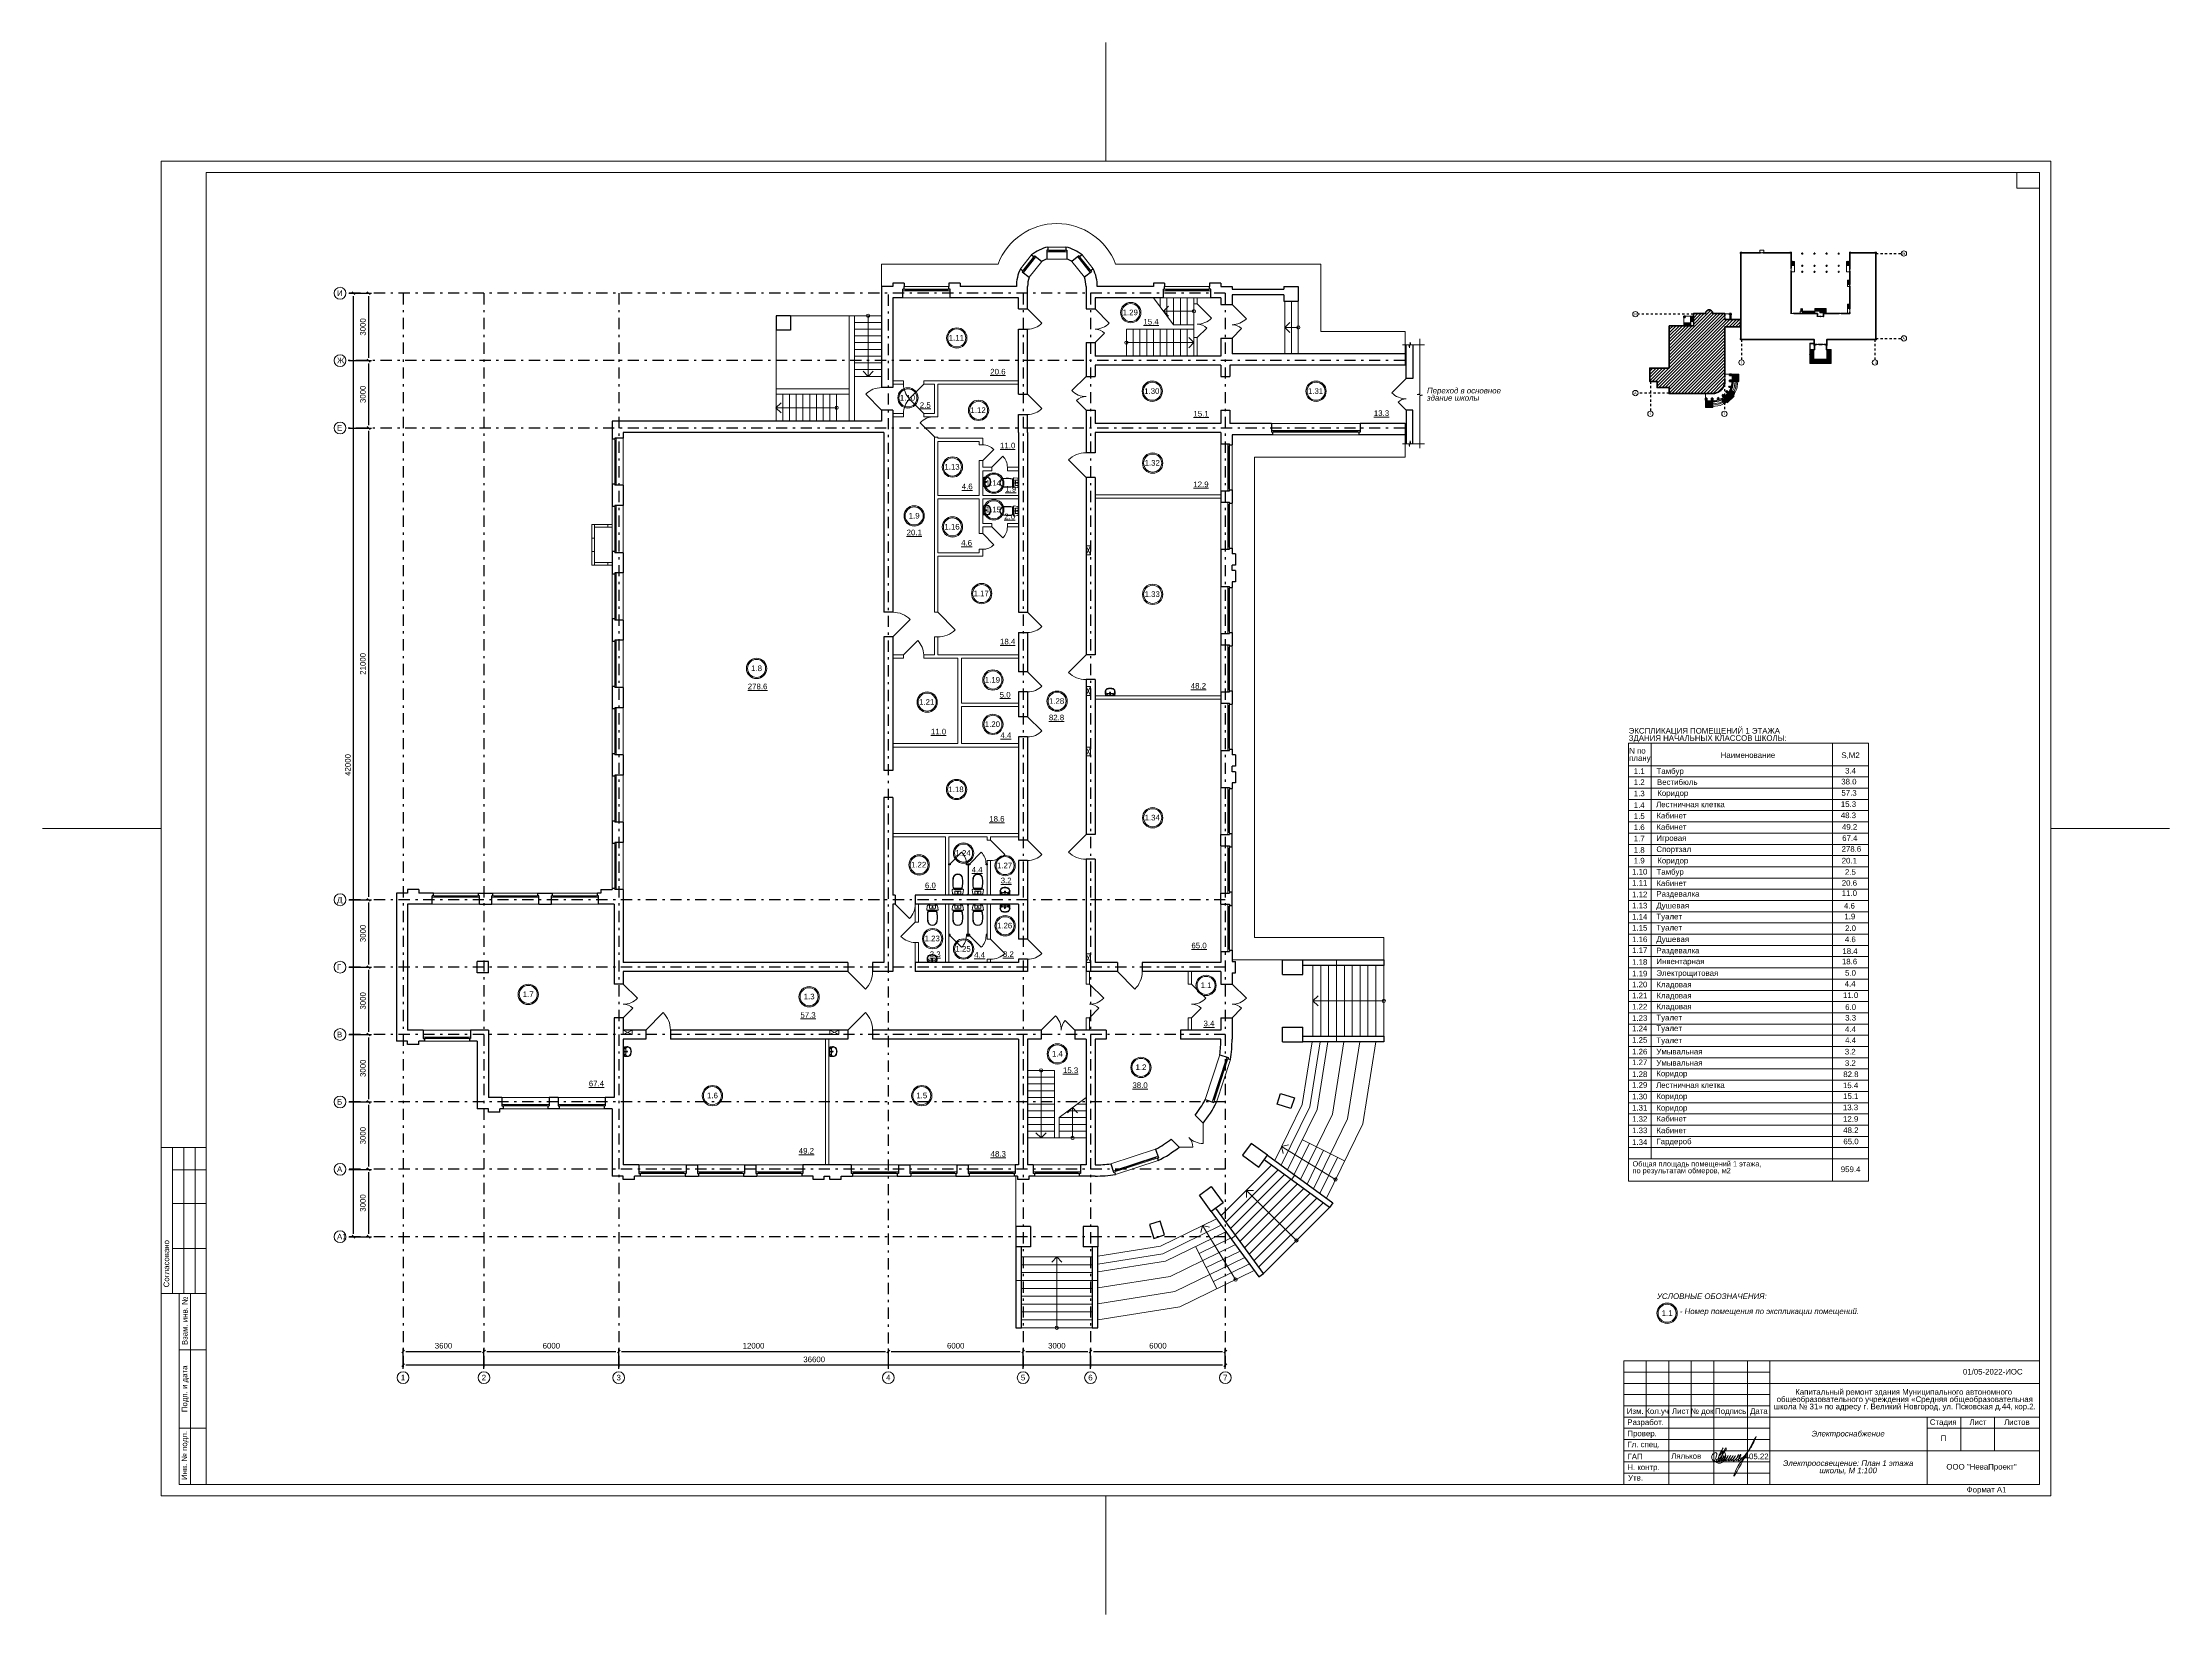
# Model space of a CAD drawing. Header units: metres. Extents: x -306 to 273, y -329 to 512.
# Drawn here: x -306 to -211.3, y 284.1 to 354.1 of the extents above; entities that cross this region are included whole.
import ezdxf
from ezdxf.enums import TextEntityAlignment as Align

# ---------------------------------------------------------------- set-up
doc = ezdxf.new("R2010")
doc.units = ezdxf.units.M
doc.header["$MEASUREMENT"] = 0
doc.linetypes.add('( Dashdot )', pattern=[1.001, 0.5, -0.25, 0.001, -0.25])
doc.linetypes.add('DGN Style 3', pattern=[9.681301, 6.915215, -2.766086])
doc.layers.get('DEFPOINTS').update_dxf_attribs({"lineweight": 0})
doc.layers.add('Level 50', color=7, linetype='Continuous', lineweight=0)
doc.layers.add('Level 63', color=7, linetype='Continuous', lineweight=0)
doc.styles.add('Arial', font='ariali.ttf')
doc.styles.add('GOST 2.304', font='cs_gost2304.shx')
doc.styles.add('Standard_0', font='arial.ttf')
doc.styles.add('Style-Arial', font='arial.ttf')
doc.styles.add('Style-Arial IF', font='ariali.ttf')
doc.dimstyles.get("Standard").update_dxf_attribs({"dimtxt": 0.00018, "dimasz": 0.00018, "dimexe": 0.0002, "dimexo": 0.0625, "dimgap": 9e-05, "dimtad": 0, "dimtih": 1, "dimtoh": 1, "dimdec": 4, "dimlfac": 1000, "dimzin": 0, "dimdsep": 46, "dimtxsty": 'Standard_0', "dimcen": 9e-05, "dimadec": 0, "dimazin": 0, "dimtfac": 1, "dimtdec": 4, "dimtofl": 0, "dimtmove": 0, "dimatfit": 0, "dimfxl": 0.01, "dimfxlon": 1, "dimtolj": 1, "dimtzin": 0, "dimarcsym": 0})

# ---------------------------------------------------------------- blocks, each defined once
blk = doc.blocks.new('*U1790')
at = {"color": 7, "linetype": 'Continuous', "lineweight": 13}
blk.add_line((-0.55, -0.389), (0.228, 0.389), dxfattribs=at)
at = {"color": 7, "linetype": 'Continuous', "lineweight": 0}
blk.add_arc((-0.55, -0.389), 1.1, 0, 45, dxfattribs=at)
blk = doc.blocks.new('ум9')
at = {"color": 252, "lineweight": 13}
for p, q in [((0.32, 0), (-0.32, 0)), ((-0.24, -0.06), (-0.19, -0.14)), ((0.23, -0.04), (-0.23, -0.04)), ((0.18, -0.16), (-0.17, -0.16)), ((0.05, -0.23), (-0.05, -0.23)), ((0.04, -0.08), (-0.04, -0.08)), ((0, -0.11), (0, -0.04)), ((0, -0.19), (0, -0.28)), ((0.24, -0.06), (0.19, -0.14))]:
    blk.add_line(p, q, dxfattribs=at)
for centre, radius in [((0, -0.23), 0.0351), ((0, -0.08), 0.0221), ((0, -0.23), 0.0221)]:
    blk.add_circle(centre, radius, dxfattribs=at)
for centre, radius, start, end in [((1.16, -0.33), 1.52, 167.3206, 178.6525), ((-0.13, -0.3), 0.22, 178.312, 234.1043), ((-0.35, -0.3), 0.00065, 358.312, 358.6525), ((0.09, -0.27), 0.429, 154.5977, 180.3349), ((-0.32, 0), 0.00065, 90, 167.3206), ((-0.14, -0.3), 0.18, 141.0504, 245.2718), ((-0.23, -0.12), 0.078, 90, 154.5977), ((-0.14, -0.3), 0.193, 141.0504, 147.7493), ((-0.18, -0.3), 0.159, 98.7111, 129.9424), ((-0.18, -0.3), 0.146, 86.1548, 129.9424), ((-0.04, -0.09), 0.452, 239.6448, 267.5368), ((-0.04, -0.09), 0.413, 244.8898, 267.5368), ((0, 0.1), 0.611, 265.1692, 274.8308), ((0, 0.1), 0.65, 265.1692, 274.8308), ((0.04, -0.09), 0.413, 272.4632, 300.3552), ((0.04, -0.09), 0.452, 272.4632, 300.3552), ((0.18, -0.3), 0.146, 50.0576, 93.8452), ((0.18, -0.3), 0.159, 50.0576, 81.2889), ((0.14, -0.3), 0.18, 294.7282, 38.9496), ((0.23, -0.12), 0.078, 25.4023, 90), ((0.13, -0.3), 0.22, 305.8957, 1.688), ((0.14, -0.3), 0.193, 32.2507, 38.9496), ((-0.09, -0.27), 0.429, 359.6651, 25.4023), ((-1.16, -0.33), 1.52, 1.3475, 12.6794), ((0.32, 0), 0.00065, 12.6794, 90), ((0.35, -0.3), 0.00065, 181.3475, 181.688)]:
    blk.add_arc(centre, radius, start, end, dxfattribs=at)
blk = doc.blocks.new('*U1791')
at = {"color": 7, "linetype": 'Continuous', "lineweight": 13}
for p, q in [((-0.75, -0.318), (-0.114, 0.318)), ((0.75, -0.318), (0.326, 0.106))]:
    blk.add_line(p, q, dxfattribs=at)
at = {"color": 7, "linetype": 'Continuous', "lineweight": 0}
for centre, radius, start, end in [((-0.75, -0.318), 0.9, 0, 45), ((0.75, -0.318), 0.6, 135, 180)]:
    blk.add_arc(centre, radius, start, end, dxfattribs=at)
blk = doc.blocks.new('ун2')
at = {"color": 252, "lineweight": 13}
for p, q in [((-0.131, -0.114), (-0.131, 0.006)), ((0.131, -0.114), (0.131, 0.006)), ((-0.25, -0.194), (-0.229, -0.012)), ((0, -0.266), (-0.184, -0.266)), ((0, -0.235), (-0.168, -0.235)), ((0, -0.235), (0.168, -0.235)), ((0, -0.266), (0.184, -0.266)), ((0.25, -0.194), (0.229, -0.012))]:
    blk.add_line(p, q, dxfattribs=at)
blk.add_circle((0, -0.058), 0.0157, dxfattribs=at)
for centre, radius, start, end in [((-0.225, 0.014), 0.0259, 262.0147, 1.51374), ((0, 1.373), 1.373, 261.64309, 278.35691), ((0.225, 0.014), 0.0258, 178.15722, 278.10583), ((-0.226, -0.192), 0.0242, 185.31258, 270.53981), ((0, -1.267), 1.076, 77.87213, 102.12787), ((1.292, -0.524), 1.518, 168.83269, 186.96543), ((-0.169, -0.152), 0.0829, 229.70339, 270.78947), ((0, -0.679), 0.217, 187.75388, 269.90836), ((1.29, -0.524), 1.497, 170.08704, 187.07493), ((0, -0.679), 0.198, 188.52492, 269.90836), ((-0.115, -0.115), 0.0166, 175.29979, 270.08797), ((0, -0.594), 0.477, 76.0614, 103.9386), ((0, -0.679), 0.198, 270.09164, 351.47508), ((0, -0.679), 0.217, 270.09164, 352.24612), ((0.115, -0.115), 0.0166, 269.91203, 4.70021), ((0.169, -0.152), 0.0829, 269.21053, 310.29661), ((-1.29, -0.524), 1.497, 352.92507, 9.91296), ((-1.292, -0.524), 1.518, 353.03457, 11.16731), ((0.226, -0.192), 0.0242, 269.46019, 354.68742)]:
    blk.add_arc(centre, radius, start, end, dxfattribs=at)
blk = doc.blocks.new('*U1659')
at = {"color": 7, "linetype": 'Continuous', "lineweight": 0}
for p in [(-0.227, 0.114), (0.227, 0.114)]:
    blk.add_line(p, (0, -0.114), dxfattribs=at)
blk = doc.blocks.new('_Oblique-1')
at = {"color": 0, "linetype": 'ByBlock', "lineweight": -2}
blk.add_line((0.5, 0.5), (-0.5, -0.5), dxfattribs=at)
blk = doc.blocks.new('*D2295')
at = {"color": 0, "linetype": 'Continuous', "lineweight": -2, "transparency": 16777216}
for p, q in [((-289.91, 295.021), (-289.91, 295.927)), ((-289.785, 295.802), (-286.435, 295.802)), ((-286.31, 295.021), (-286.31, 295.927))]:
    blk.add_line(p, q, dxfattribs=at)
at = {"layer": 'DEFPOINTS', "color": 0, "linetype": 'Continuous', "lineweight": 0, "transparency": 16777216}
for p in [(-286.31, 295.802), (-289.91, 294.896), (-286.31, 294.896)]:
    blk.add_point(p, dxfattribs=at)
at = {"color": 0, "linetype": 'Continuous', "lineweight": -2, "transparency": 16777216, "xscale": 0.125, "yscale": 0.125, "zscale": 0.125, "rotation": 180}
blk.add_blockref('_Oblique-1', (-289.91, 295.802), dxfattribs=at)
at = {"color": 0, "linetype": 'Continuous', "lineweight": -2, "transparency": 16777216, "xscale": 0.125, "yscale": 0.125, "zscale": 0.125}
blk.add_blockref('_Oblique-1', (-286.31, 295.802), dxfattribs=at)
at = {"color": 0, "linetype": 'Continuous', "lineweight": 0, "transparency": 16777216, "insert": (-288.11, 296.055), "char_height": 0.25, "attachment_point": 5, "style": 'Style-Arial'}
blk.add_mtext('\\A1;3600', dxfattribs=at)
blk = doc.blocks.new('*D2296')
at = {"color": 0, "linetype": 'Continuous', "lineweight": -2, "transparency": 16777216}
for p, q in [((-289.91, 295.021), (-289.91, 295.318)), ((-253.435, 295.193), (-289.785, 295.193)), ((-253.31, 295.021), (-253.31, 295.318))]:
    blk.add_line(p, q, dxfattribs=at)
at = {"layer": 'DEFPOINTS', "color": 0, "linetype": 'Continuous', "lineweight": 0, "transparency": 16777216}
for p in [(-289.91, 295.193), (-289.91, 294.896), (-253.31, 294.896)]:
    blk.add_point(p, dxfattribs=at)
at = {"color": 0, "linetype": 'Continuous', "lineweight": -2, "transparency": 16777216, "xscale": 0.125, "yscale": 0.125, "zscale": 0.125, "rotation": 180}
blk.add_blockref('_Oblique-1', (-289.91, 295.193), dxfattribs=at)
at = {"color": 0, "linetype": 'Continuous', "lineweight": -2, "transparency": 16777216, "xscale": 0.125, "yscale": 0.125, "zscale": 0.125}
blk.add_blockref('_Oblique-1', (-253.31, 295.193), dxfattribs=at)
at = {"color": 0, "linetype": 'Continuous', "lineweight": 0, "transparency": 16777216, "insert": (-271.61, 295.446), "char_height": 0.25, "attachment_point": 5, "style": 'Style-Arial'}
blk.add_mtext('\\A1;36600', dxfattribs=at)
blk = doc.blocks.new('*D2297')
at = {"color": 0, "linetype": 'Continuous', "lineweight": -2, "transparency": 16777216}
for p, q in [((-292.327, 342.908), (-291.32, 342.908)), ((-291.445, 342.783), (-291.445, 340.033)), ((-292.327, 339.908), (-291.32, 339.908))]:
    blk.add_line(p, q, dxfattribs=at)
at = {"layer": 'DEFPOINTS', "color": 0, "linetype": 'Continuous', "lineweight": 0, "transparency": 16777216}
for p in [(-292.452, 342.908), (-292.452, 339.908), (-291.445, 339.908)]:
    blk.add_point(p, dxfattribs=at)
at = {"color": 0, "linetype": 'Continuous', "lineweight": -2, "transparency": 16777216, "xscale": 0.125, "yscale": 0.125, "zscale": 0.125}
for p, rotation in [((-291.445, 342.908), 90), ((-291.445, 339.908), 270)]:
    blk.add_blockref('_Oblique-1', p, dxfattribs=dict(at, rotation=rotation))
at = {"color": 0, "linetype": 'Continuous', "lineweight": 0, "transparency": 16777216, "insert": (-291.698, 341.408), "char_height": 0.25, "attachment_point": 5, "rotation": 90, "style": 'Style-Arial'}
blk.add_mtext('\\A1;3000', dxfattribs=at)
blk = doc.blocks.new('*D2298')
at = {"color": 0, "linetype": 'Continuous', "lineweight": -2, "transparency": 16777216}
for p, q in [((-292.327, 342.908), (-291.989, 342.908)), ((-292.114, 301.033), (-292.114, 342.783)), ((-292.327, 300.908), (-291.989, 300.908))]:
    blk.add_line(p, q, dxfattribs=at)
at = {"layer": 'DEFPOINTS', "color": 0, "linetype": 'Continuous', "lineweight": 0, "transparency": 16777216}
for p in [(-292.452, 342.908), (-292.114, 342.908), (-292.452, 300.908)]:
    blk.add_point(p, dxfattribs=at)
at = {"color": 0, "linetype": 'Continuous', "lineweight": -2, "transparency": 16777216, "xscale": 0.125, "yscale": 0.125, "zscale": 0.125}
for p, rotation in [((-292.114, 342.908), 90), ((-292.114, 300.908), 270)]:
    blk.add_blockref('_Oblique-1', p, dxfattribs=dict(at, rotation=rotation))
at = {"color": 0, "linetype": 'Continuous', "lineweight": 0, "transparency": 16777216, "insert": (-292.367, 321.908), "char_height": 0.25, "attachment_point": 5, "rotation": 90, "style": 'Style-Arial'}
blk.add_mtext('\\A1;42000', dxfattribs=at)
blk = doc.blocks.new('*U1795')
at = {"color": 7, "linetype": 'Continuous', "lineweight": 0}
blk.add_line((-0.35, 0), (0.35, 0), dxfattribs=at)
at = {"color": 7, "linetype": 'Continuous', "lineweight": 13, "flags": 128}
for points in [[(-0.35, -0.035), (-0.45, -0.035), (-0.45, 0.035), (-0.35, 0.035), (-0.35, -0.035)], [(0.45, -0.035), (0.35, -0.035), (0.35, 0.035), (0.45, 0.035), (0.45, -0.035)]]:
    blk.add_lwpolyline(points, close=True, dxfattribs=at)
at = {"color": 7, "linetype": 'Continuous', "lineweight": 0, "flags": 128}
blk.add_lwpolyline([(-0.35, 0.035), (-0.35, -0.035), (0.35, -0.035), (0.35, 0.035), (-0.35, 0.035)], close=True, dxfattribs=at)
blk = doc.blocks.new('*U1662')
at = {"color": 7, "linetype": 'Continuous', "lineweight": 0}
for p, q in [((0, 29.7), (0, 34.987)), ((-42.05, 0), (-47.337, 0)), ((47.337, 0), (42.05, 0)), ((0, -34.987), (0, -29.7))]:
    blk.add_line(p, q, dxfattribs=at)
at = {"color": 7, "linetype": 'Continuous', "lineweight": 0, "flags": 128}
blk.add_lwpolyline([(42.05, 29.7), (42.05, -29.7), (-42.05, -29.7), (-42.05, 29.7), (42.05, 29.7)], close=True, dxfattribs=at)
at = {"layer": 'Level 50', "color": 7, "linetype": 'Continuous', "lineweight": 13}
for p, q in [((-40.05, 29.2), (-40.05, -29.2)), ((41.55, 29.2), (-40.05, 29.2)), ((40.55, 29.2), (40.55, 28.5)), ((40.55, 28.5), (41.55, 28.5)), ((41.55, 29.2), (41.55, -29.2)), ((41.55, -29.2), (-41.25, -29.2))]:
    blk.add_line(p, q, dxfattribs=at)
at = {"layer": 'Level 63', "color": 7, "linetype": 'Continuous', "lineweight": 13}
for p, q in [((-42.05, -14.2), (-40.05, -14.2)), ((-42.05, -14.2), (-42.05, -20.7)), ((-41.55, -14.2), (-41.55, -20.7)), ((-41.05, -14.2), (-41.05, -20.7)), ((-40.55, -14.2), (-40.55, -20.7)), ((-41.55, -15.2), (-40.05, -15.2)), ((-41.55, -16.7), (-40.05, -16.7)), ((-41.55, -18.7), (-40.05, -18.7)), ((-42.05, -20.7), (-40.05, -20.7)), ((-41.25, -20.7), (-40.05, -20.7)), ((-40.75, -29.2), (-40.75, -20.7)), ((-41.25, -23.2), (-40.05, -23.2)), ((23.05, -23.7), (41.55, -23.7)), ((23.05, -23.7), (23.05, -29.2)), ((24.05, -23.7), (24.05, -26.2)), ((25.05, -23.7), (25.05, -29.2)), ((26.05, -23.7), (26.05, -26.2)), ((27.05, -23.7), (27.05, -29.2)), ((28.55, -23.7), (28.55, -29.2)), ((29.55, -23.7), (29.55, -29.2)), ((29.55, -24.7), (41.55, -24.7)), ((23.05, -25.7), (29.55, -25.7)), ((23.05, -26.2), (29.55, -26.2)), ((29.55, -26.2), (41.55, -26.2)), ((-41.25, -26.7), (-40.05, -26.7)), ((36.55, -26.7), (41.55, -26.7)), ((29.55, -27.7), (41.55, -27.7))]:
    blk.add_line(p, q, dxfattribs=at)
at = {"layer": 'Level 63', "color": 7, "linetype": 'Continuous', "lineweight": 0}
for p, q in [((23.05, -24.2), (29.55, -24.2)), ((23.05, -24.7), (29.55, -24.7)), ((23.05, -25.2), (29.55, -25.2)), ((23.05, -26.7), (29.55, -26.7)), ((23.05, -27.2), (29.55, -27.2)), ((23.05, -27.7), (29.55, -27.7)), ((23.05, -28.2), (29.55, -28.2)), ((23.05, -28.7), (29.55, -28.7))]:
    blk.add_line(p, q, dxfattribs=at)
at = {"layer": 'Level 63', "color": 7, "linetype": 'Continuous', "lineweight": 13, "flags": 128}
for points in [[(-41.25, -29.2), (-41.25, -20.7)], [(36.55, -26.2), (36.55, -29.2)], [(38.05, -26.2), (38.05, -27.7)], [(39.55, -26.2), (39.55, -27.7)]]:
    blk.add_lwpolyline(points, dxfattribs=at)
at = {"layer": 'Level 63', "color": 7, "linetype": 'Continuous', "lineweight": 0, "style": 'Style-Arial'}
for s, p in [('Согласовано', (-41.826, -19.373)), ('Взам. инв. №', (-41.007, -21.916)), ('Подп. и дата', (-41.02, -24.945)), ('Инв. № подл.', (-41.025, -27.913))]:
    blk.add_text(s, height=0.25002, rotation=90, dxfattribs=at).set_placement(p, align=Align.MIDDLE_CENTER)
for s, p in [('Изм.', (23.557, -25.935)), ('Разработ.', (24.019, -26.431)), ('Кол.уч', (24.534, -25.935)), ('Лист', (25.573, -25.935)), ('№ док', (26.532, -25.935)), ('Подпись', (27.806, -25.935)), ('Дата', (29.061, -25.935)), ('Стадия', (37.268, -26.425)), ('Лист', (38.813, -26.425)), ('Листов', (40.546, -26.425)), ('Провер.', (23.864, -26.929)), ('Гл. спец.', (23.931, -27.416)), ('Н. контр.', (23.925, -28.435)), ('ГАП', (23.551, -27.957)), ('ООО "НеваПроект"', (38.973, -28.411)), ('Утв.', (23.57, -28.902)), ('Формат А1', (39.197, -29.431))]:
    blk.add_text(s, height=0.25, dxfattribs=at).set_placement(p, align=Align.MIDDLE_CENTER)
blk = doc.blocks.new('*U1746')
at = {"color": 7, "linetype": 'Continuous', "lineweight": 13}
for radius in [0.452, 0.402]:
    blk.add_circle((0, 0), radius, dxfattribs=at)
at = {"color": 7, "linetype": 'Continuous', "lineweight": 13, "style": 'Style-Arial'}
blk.add_text('1.2', height=0.25, dxfattribs=at).set_placement((-0.242, 0.133), align=Align.TOP_LEFT)
blk = doc.blocks.new('*U1749')
at = {"color": 7, "linetype": 'Continuous', "lineweight": 13}
for radius in [0.452, 0.402]:
    blk.add_circle((0, 0), radius, dxfattribs=at)
at = {"color": 7, "linetype": 'Continuous', "lineweight": 13, "style": 'Style-Arial'}
blk.add_text('1.1', height=0.25, dxfattribs=at).set_placement((-0.242, 0.133), align=Align.TOP_LEFT)
blk = doc.blocks.new('*U1747')
at = {"color": 7, "linetype": 'Continuous', "lineweight": 13}
for radius in [0.452, 0.402]:
    blk.add_circle((0, 0), radius, dxfattribs=at)
at = {"color": 7, "linetype": 'Continuous', "lineweight": 13, "style": 'Style-Arial'}
blk.add_text('1.3', height=0.25, dxfattribs=at).set_placement((-0.242, 0.133), align=Align.TOP_LEFT)
blk = doc.blocks.new('*U1748')
at = {"color": 7, "linetype": 'Continuous', "lineweight": 13}
for radius in [0.452, 0.402]:
    blk.add_circle((0, 0), radius, dxfattribs=at)
at = {"color": 7, "linetype": 'Continuous', "lineweight": 13, "style": 'Style-Arial'}
blk.add_text('1.4', height=0.25, dxfattribs=at).set_placement((-0.242, 0.133), align=Align.TOP_LEFT)
blk = doc.blocks.new('*U1750')
at = {"color": 7, "linetype": 'Continuous', "lineweight": 13}
for radius in [0.452, 0.402]:
    blk.add_circle((0, 0), radius, dxfattribs=at)
at = {"color": 7, "linetype": 'Continuous', "lineweight": 13, "style": 'Style-Arial'}
blk.add_text('1.5', height=0.25, dxfattribs=at).set_placement((-0.242, 0.133), align=Align.TOP_LEFT)
blk = doc.blocks.new('*U1773')
at = {"color": 7, "linetype": 'Continuous', "lineweight": 13}
for radius in [0.452, 0.402]:
    blk.add_circle((0, 0), radius, dxfattribs=at)
at = {"color": 7, "linetype": 'Continuous', "lineweight": 13, "style": 'Style-Arial'}
blk.add_text('1.6', height=0.25, dxfattribs=at).set_placement((-0.242, 0.133), align=Align.TOP_LEFT)
blk = doc.blocks.new('*U1772')
at = {"color": 7, "linetype": 'Continuous', "lineweight": 13}
for radius in [0.452, 0.402]:
    blk.add_circle((0, 0), radius, dxfattribs=at)
at = {"color": 7, "linetype": 'Continuous', "lineweight": 13, "style": 'Style-Arial'}
blk.add_text('1.7', height=0.25, dxfattribs=at).set_placement((-0.242, 0.133), align=Align.TOP_LEFT)
blk = doc.blocks.new('*U1774')
at = {"color": 7, "linetype": 'Continuous', "lineweight": 13}
for radius in [0.452, 0.402]:
    blk.add_circle((0, 0), radius, dxfattribs=at)
at = {"color": 7, "linetype": 'Continuous', "lineweight": 13, "style": 'Style-Arial'}
blk.add_text('1.8', height=0.25, dxfattribs=at).set_placement((-0.242, 0.133), align=Align.TOP_LEFT)
blk = doc.blocks.new('*U1775')
at = {"color": 7, "linetype": 'Continuous', "lineweight": 13}
for radius in [0.452, 0.402]:
    blk.add_circle((0, 0), radius, dxfattribs=at)
at = {"color": 7, "linetype": 'Continuous', "lineweight": 13, "style": 'Style-Arial'}
blk.add_text('1.9', height=0.25, dxfattribs=at).set_placement((-0.242, 0.133), align=Align.TOP_LEFT)
blk = doc.blocks.new('*U1776')
at = {"color": 7, "linetype": 'Continuous', "lineweight": 13}
for radius in [0.452, 0.402]:
    blk.add_circle((0, 0), radius, dxfattribs=at)
at = {"color": 7, "linetype": 'Continuous', "lineweight": 13, "style": 'Style-Arial'}
blk.add_text('1.10', height=0.25, dxfattribs=at).set_placement((-0.361, 0.133), align=Align.TOP_LEFT)
blk = doc.blocks.new('*U1777')
at = {"color": 7, "linetype": 'Continuous', "lineweight": 13}
for radius in [0.452, 0.402]:
    blk.add_circle((0, 0), radius, dxfattribs=at)
at = {"color": 7, "linetype": 'Continuous', "lineweight": 13, "style": 'Style-Arial'}
blk.add_text('1.11', height=0.25, dxfattribs=at).set_placement((-0.361, 0.133), align=Align.TOP_LEFT)
blk = doc.blocks.new('*U1778')
at = {"color": 7, "linetype": 'Continuous', "lineweight": 13}
for radius in [0.452, 0.402]:
    blk.add_circle((0, 0), radius, dxfattribs=at)
at = {"color": 7, "linetype": 'Continuous', "lineweight": 13, "style": 'Style-Arial'}
blk.add_text('1.12', height=0.25, dxfattribs=at).set_placement((-0.361, 0.133), align=Align.TOP_LEFT)
blk = doc.blocks.new('*U1779')
at = {"color": 7, "linetype": 'Continuous', "lineweight": 13}
for radius in [0.452, 0.402]:
    blk.add_circle((0, 0), radius, dxfattribs=at)
at = {"color": 7, "linetype": 'Continuous', "lineweight": 13, "style": 'Style-Arial'}
blk.add_text('1.13', height=0.25, dxfattribs=at).set_placement((-0.361, 0.133), align=Align.TOP_LEFT)
blk = doc.blocks.new('*U1781')
at = {"color": 7, "linetype": 'Continuous', "lineweight": 13}
for radius in [0.452, 0.402]:
    blk.add_circle((0, 0), radius, dxfattribs=at)
at = {"color": 7, "linetype": 'Continuous', "lineweight": 13, "style": 'Style-Arial'}
blk.add_text('1.16', height=0.25, dxfattribs=at).set_placement((-0.361, 0.133), align=Align.TOP_LEFT)
blk = doc.blocks.new('*U1780')
at = {"color": 7, "linetype": 'Continuous', "lineweight": 13}
for radius in [0.452, 0.402]:
    blk.add_circle((0, 0), radius, dxfattribs=at)
at = {"color": 7, "linetype": 'Continuous', "lineweight": 13, "style": 'Style-Arial'}
blk.add_text('1.14', height=0.25, dxfattribs=at).set_placement((-0.361, 0.133), align=Align.TOP_LEFT)
blk = doc.blocks.new('*U1782')
at = {"color": 7, "linetype": 'Continuous', "lineweight": 13}
for radius in [0.452, 0.402]:
    blk.add_circle((0, 0), radius, dxfattribs=at)
at = {"color": 7, "linetype": 'Continuous', "lineweight": 13, "style": 'Style-Arial'}
blk.add_text('1.15', height=0.25, dxfattribs=at).set_placement((-0.361, 0.133), align=Align.TOP_LEFT)
blk = doc.blocks.new('*U1783')
at = {"color": 7, "linetype": 'Continuous', "lineweight": 13}
for radius in [0.452, 0.402]:
    blk.add_circle((0, 0), radius, dxfattribs=at)
at = {"color": 7, "linetype": 'Continuous', "lineweight": 13, "style": 'Style-Arial'}
blk.add_text('1.17', height=0.25, dxfattribs=at).set_placement((-0.361, 0.133), align=Align.TOP_LEFT)
blk = doc.blocks.new('*U1850')
at = {"color": 7, "linetype": 'Continuous', "lineweight": 13}
blk.add_line((0.45, -0.318), (-0.186, 0.318), dxfattribs=at)
at = {"color": 7, "linetype": 'Continuous', "lineweight": 0}
blk.add_arc((0.45, -0.318), 0.9, 135, 180, dxfattribs=at)
blk = doc.blocks.new('*U1784')
at = {"color": 7, "linetype": 'Continuous', "lineweight": 13}
for radius in [0.452, 0.402]:
    blk.add_circle((0, 0), radius, dxfattribs=at)
at = {"color": 7, "linetype": 'Continuous', "lineweight": 13, "style": 'Style-Arial'}
blk.add_text('1.18', height=0.25, dxfattribs=at).set_placement((-0.361, 0.133), align=Align.TOP_LEFT)
blk = doc.blocks.new('*U1785')
at = {"color": 7, "linetype": 'Continuous', "lineweight": 13}
for radius in [0.452, 0.402]:
    blk.add_circle((0, 0), radius, dxfattribs=at)
at = {"color": 7, "linetype": 'Continuous', "lineweight": 13, "style": 'Style-Arial'}
blk.add_text('1.19', height=0.25, dxfattribs=at).set_placement((-0.361, 0.133), align=Align.TOP_LEFT)
blk = doc.blocks.new('*U1753')
at = {"color": 7, "linetype": 'Continuous', "lineweight": 13}
for radius in [0.452, 0.402]:
    blk.add_circle((0, 0), radius, dxfattribs=at)
at = {"color": 7, "linetype": 'Continuous', "lineweight": 13, "style": 'Style-Arial'}
blk.add_text('1.20', height=0.25, dxfattribs=at).set_placement((-0.361, 0.133), align=Align.TOP_LEFT)
blk = doc.blocks.new('*U1751')
at = {"color": 7, "linetype": 'Continuous', "lineweight": 13}
for radius in [0.452, 0.402]:
    blk.add_circle((0, 0), radius, dxfattribs=at)
at = {"color": 7, "linetype": 'Continuous', "lineweight": 13, "style": 'Style-Arial'}
blk.add_text('1.21', height=0.25, dxfattribs=at).set_placement((-0.361, 0.133), align=Align.TOP_LEFT)
blk = doc.blocks.new('*U1755')
at = {"color": 7, "linetype": 'Continuous', "lineweight": 13}
for radius in [0.452, 0.402]:
    blk.add_circle((0, 0), radius, dxfattribs=at)
at = {"color": 7, "linetype": 'Continuous', "lineweight": 13, "style": 'Style-Arial'}
blk.add_text('1.22', height=0.25, dxfattribs=at).set_placement((-0.361, 0.133), align=Align.TOP_LEFT)
blk = doc.blocks.new('*U1754')
at = {"color": 7, "linetype": 'Continuous', "lineweight": 13}
for radius in [0.452, 0.402]:
    blk.add_circle((0, 0), radius, dxfattribs=at)
at = {"color": 7, "linetype": 'Continuous', "lineweight": 13, "style": 'Style-Arial'}
blk.add_text('1.23', height=0.25, dxfattribs=at).set_placement((-0.361, 0.133), align=Align.TOP_LEFT)
blk = doc.blocks.new('*U1760')
at = {"color": 7, "linetype": 'Continuous', "lineweight": 13}
for radius in [0.452, 0.402]:
    blk.add_circle((0, 0), radius, dxfattribs=at)
at = {"color": 7, "linetype": 'Continuous', "lineweight": 13, "style": 'Style-Arial'}
blk.add_text('1.25', height=0.25, dxfattribs=at).set_placement((-0.361, 0.133), align=Align.TOP_LEFT)
blk = doc.blocks.new('*U1758')
at = {"color": 7, "linetype": 'Continuous', "lineweight": 13}
for radius in [0.452, 0.402]:
    blk.add_circle((0, 0), radius, dxfattribs=at)
at = {"color": 7, "linetype": 'Continuous', "lineweight": 13, "style": 'Style-Arial'}
blk.add_text('1.26', height=0.25, dxfattribs=at).set_placement((-0.361, 0.133), align=Align.TOP_LEFT)
blk = doc.blocks.new('*U1762')
at = {"color": 7, "linetype": 'Continuous', "lineweight": 13}
for radius in [0.452, 0.402]:
    blk.add_circle((0, 0), radius, dxfattribs=at)
at = {"color": 7, "linetype": 'Continuous', "lineweight": 13, "style": 'Style-Arial'}
blk.add_text('1.24', height=0.25, dxfattribs=at).set_placement((-0.361, 0.133), align=Align.TOP_LEFT)
blk = doc.blocks.new('*U1756')
at = {"color": 7, "linetype": 'Continuous', "lineweight": 13}
for radius in [0.452, 0.402]:
    blk.add_circle((0, 0), radius, dxfattribs=at)
at = {"color": 7, "linetype": 'Continuous', "lineweight": 13, "style": 'Style-Arial'}
blk.add_text('1.27', height=0.25, dxfattribs=at).set_placement((-0.361, 0.133), align=Align.TOP_LEFT)
blk = doc.blocks.new('*U1757')
at = {"color": 7, "linetype": 'Continuous', "lineweight": 13}
for radius in [0.452, 0.402]:
    blk.add_circle((0, 0), radius, dxfattribs=at)
at = {"color": 7, "linetype": 'Continuous', "lineweight": 13, "style": 'Style-Arial'}
blk.add_text('1.28', height=0.25, dxfattribs=at).set_placement((-0.361, 0.133), align=Align.TOP_LEFT)
blk = doc.blocks.new('*U1759')
at = {"color": 7, "linetype": 'Continuous', "lineweight": 13}
for radius in [0.452, 0.402]:
    blk.add_circle((0, 0), radius, dxfattribs=at)
at = {"color": 7, "linetype": 'Continuous', "lineweight": 13, "style": 'Style-Arial'}
blk.add_text('1.29', height=0.25, dxfattribs=at).set_placement((-0.361, 0.133), align=Align.TOP_LEFT)
blk = doc.blocks.new('*U1761')
at = {"color": 7, "linetype": 'Continuous', "lineweight": 13}
for radius in [0.452, 0.402]:
    blk.add_circle((0, 0), radius, dxfattribs=at)
at = {"color": 7, "linetype": 'Continuous', "lineweight": 13, "style": 'Style-Arial'}
blk.add_text('1.30', height=0.25, dxfattribs=at).set_placement((-0.361, 0.133), align=Align.TOP_LEFT)
blk = doc.blocks.new('*U1767')
at = {"color": 7, "linetype": 'Continuous', "lineweight": 13}
for radius in [0.452, 0.402]:
    blk.add_circle((0, 0), radius, dxfattribs=at)
at = {"color": 7, "linetype": 'Continuous', "lineweight": 13, "style": 'Style-Arial'}
blk.add_text('1.31', height=0.25, dxfattribs=at).set_placement((-0.361, 0.133), align=Align.TOP_LEFT)
blk = doc.blocks.new('*U1768')
at = {"color": 7, "linetype": 'Continuous', "lineweight": 13}
for radius in [0.452, 0.402]:
    blk.add_circle((0, 0), radius, dxfattribs=at)
at = {"color": 7, "linetype": 'Continuous', "lineweight": 13, "style": 'Style-Arial'}
blk.add_text('1.32', height=0.25, dxfattribs=at).set_placement((-0.361, 0.133), align=Align.TOP_LEFT)
blk = doc.blocks.new('*U1769')
at = {"color": 7, "linetype": 'Continuous', "lineweight": 13}
for radius in [0.452, 0.402]:
    blk.add_circle((0, 0), radius, dxfattribs=at)
at = {"color": 7, "linetype": 'Continuous', "lineweight": 13, "style": 'Style-Arial'}
blk.add_text('1.33', height=0.25, dxfattribs=at).set_placement((-0.361, 0.133), align=Align.TOP_LEFT)
blk = doc.blocks.new('*U1770')
at = {"color": 7, "linetype": 'Continuous', "lineweight": 13}
for radius in [0.452, 0.402]:
    blk.add_circle((0, 0), radius, dxfattribs=at)
at = {"color": 7, "linetype": 'Continuous', "lineweight": 13, "style": 'Style-Arial'}
blk.add_text('1.34', height=0.25, dxfattribs=at).set_placement((-0.361, 0.133), align=Align.TOP_LEFT)
blk = doc.blocks.new('*U1792')
at = {"color": 7, "linetype": 'Continuous', "lineweight": 13}
for p, q in [((-0.2, 0.1), (0.2, -0.1)), ((0.2, 0.1), (-0.2, -0.1))]:
    blk.add_line(p, q, dxfattribs=at)
at = {"color": 7, "linetype": 'Continuous', "lineweight": 13, "flags": 128}
blk.add_lwpolyline([(-0.2, 0.1), (-0.2, -0.1), (0.2, -0.1), (0.2, 0.1), (-0.2, 0.1)], close=True, dxfattribs=at)
blk = doc.blocks.new('*U1794')
at = {"color": 7, "linetype": 'Continuous', "lineweight": 13}
blk.add_line((-0.318, 0.45), (0.318, -0.186), dxfattribs=at)
at = {"color": 7, "linetype": 'Continuous', "lineweight": 0}
blk.add_arc((-0.318, 0.45), 0.9, 270, 315, dxfattribs=at)
blk = doc.blocks.new('*U1797')
at = {"color": 7, "linetype": 'Continuous', "lineweight": 13}
for p, q in [((-0.45, 0.9), (-0.45, 0.3)), ((-0.45, 0.9), (-0.33, 0.9)), ((-0.45, 0.3), (-0.33, 0.3)), ((-0.33, 0.9), (-0.33, 0.3)), ((0.45, 0.9), (0.27, 0.9)), ((0.27, 0.9), (0.27, 0.78)), ((0.45, 0.78), (0.27, 0.78)), ((0.45, 0.9), (0.45, 0.78)), ((-0.45, -0.3), (-0.33, -0.3)), ((-0.45, -0.3), (-0.45, -0.9)), ((-0.33, -0.9), (-0.45, -0.9)), ((-0.33, -0.3), (-0.33, -0.9)), ((0.45, -0.78), (0.27, -0.78)), ((0.27, -0.78), (0.27, -0.9)), ((0.45, -0.9), (0.27, -0.9))]:
    blk.add_line(p, q, dxfattribs=at)
at = {"color": 7, "linetype": 'Continuous', "lineweight": 0, "flags": 128}
for points in [[(-0.45, 0.3), (-0.33, 0.3), (-0.33, -0.3), (-0.45, -0.3), (-0.45, 0.3)], [(0.27, 0.9), (0.27, 0.78), (-0.33, 0.78), (-0.33, 0.9), (0.27, 0.9)], [(0.27, -0.78), (0.27, -0.9), (-0.33, -0.9), (-0.33, -0.78), (0.27, -0.78)]]:
    blk.add_lwpolyline(points, close=True, dxfattribs=at)
blk = doc.blocks.new('*U1799')
at = {"color": 7, "linetype": 'Continuous', "lineweight": 0}
for p in [(-0.2, 0.1), (0.2, 0.1)]:
    blk.add_line(p, (0, -0.1), dxfattribs=at)
blk = doc.blocks.new('*U1800')
at = {"color": 7, "linetype": 'Continuous', "lineweight": 0}
for p in [(-0.2, 0.1), (0.2, 0.1)]:
    blk.add_line(p, (0, -0.1), dxfattribs=at)
blk = doc.blocks.new('*U1801')
at = {"color": 7, "linetype": 'Continuous', "lineweight": 0}
for p in [(-0.2, 0.1), (0.2, 0.1)]:
    blk.add_line(p, (0, -0.1), dxfattribs=at)
blk = doc.blocks.new('*U1802')
at = {"color": 7, "linetype": 'Continuous', "lineweight": 0}
for p in [(-0.2, 0.1), (0.2, 0.1)]:
    blk.add_line(p, (0, -0.1), dxfattribs=at)
blk = doc.blocks.new('*U1803')
at = {"color": 7, "linetype": 'Continuous', "lineweight": 0}
for p in [(-0.2, 0.1), (0.2, 0.1)]:
    blk.add_line(p, (0, -0.1), dxfattribs=at)
blk = doc.blocks.new('*U1804')
at = {"color": 7, "linetype": 'Continuous', "lineweight": 0}
for p in [(-0.2, 0.1), (0.2, 0.1)]:
    blk.add_line(p, (0, -0.1), dxfattribs=at)
blk = doc.blocks.new('*U1805')
at = {"color": 7, "linetype": 'Continuous', "lineweight": 0}
for p in [(-0.2, 0.1), (0.2, 0.1)]:
    blk.add_line(p, (0, -0.1), dxfattribs=at)
blk = doc.blocks.new('*U1806')
at = {"color": 7, "linetype": 'Continuous', "lineweight": 0}
for p in [(-0.2, 0.1), (0.2, 0.1)]:
    blk.add_line(p, (0, -0.1), dxfattribs=at)
blk = doc.blocks.new('*U1807')
at = {"color": 7, "linetype": 'Continuous', "lineweight": 0}
for p in [(-0.2, 0.1), (0.2, 0.1)]:
    blk.add_line(p, (0, -0.1), dxfattribs=at)
blk = doc.blocks.new('*U1808')
at = {"color": 7, "linetype": 'Continuous', "lineweight": 0}
for p in [(-0.2, 0.1), (0.2, 0.1)]:
    blk.add_line(p, (0, -0.1), dxfattribs=at)
blk = doc.blocks.new('*U1809')
at = {"color": 7, "linetype": 'Continuous', "lineweight": 0}
for p in [(-0.2, 0.1), (0.2, 0.1)]:
    blk.add_line(p, (0, -0.1), dxfattribs=at)
blk = doc.blocks.new('*U1810')
at = {"color": 7, "linetype": 'Continuous', "lineweight": 0}
for p in [(-0.2, 0.1), (0.2, 0.1)]:
    blk.add_line(p, (0, -0.1), dxfattribs=at)
blk = doc.blocks.new('*U1811')
at = {"color": 7, "linetype": 'Continuous', "lineweight": 0}
for p in [(-0.2, 0.1), (0.2, 0.1)]:
    blk.add_line(p, (0, -0.1), dxfattribs=at)
blk = doc.blocks.new('*U1812')
at = {"color": 7, "linetype": 'Continuous', "lineweight": 0}
for p in [(-0.2, 0.1), (0.2, 0.1)]:
    blk.add_line(p, (0, -0.1), dxfattribs=at)
blk = doc.blocks.new('*U1813')
at = {"color": 7, "linetype": 'Continuous', "lineweight": 0}
for p in [(-0.2, 0.1), (0.2, 0.1)]:
    blk.add_line(p, (0, -0.1), dxfattribs=at)
blk = doc.blocks.new('*U1814')
at = {"color": 7, "linetype": 'Continuous', "lineweight": 0}
for p in [(-0.2, 0.1), (0.2, 0.1)]:
    blk.add_line(p, (0, -0.1), dxfattribs=at)
blk = doc.blocks.new('*U1815')
at = {"color": 7, "linetype": 'Continuous', "lineweight": 0}
for p in [(-0.2, 0.1), (0.2, 0.1)]:
    blk.add_line(p, (0, -0.1), dxfattribs=at)
blk = doc.blocks.new('*U1816')
at = {"color": 7, "linetype": 'Continuous', "lineweight": 0}
for p in [(-0.2, 0.1), (0.2, 0.1)]:
    blk.add_line(p, (0, -0.1), dxfattribs=at)
blk = doc.blocks.new('*U1817')
at = {"color": 7, "linetype": 'Continuous', "lineweight": 40}
for p, q in [((-4.6, 40.2), (-4.6, 39.7)), ((-3.2, 40.2), (-3.2, 39.7)), ((10.3, 32.3), (10.8, 32.3)), ((39.4, 31.7), (39.9, 31.7)), ((10.3, 30.8), (10.8, 30.8)), ((39.4, 30.8), (39.9, 30.8)), ((39.4, 24.2), (39.9, 24.2)), ((39.4, 23.3), (39.9, 23.3)), ((39.4, 12.2), (39.9, 12.2)), ((-42.4, 8.5), (-42.4, 7.8)), ((-41.7, 8.5), (-42.4, 8.5)), ((-41.7, 7.8), (-42.4, 7.8)), ((-41.7, 8.5), (-41.7, 7.8)), ((-37.9, 5.3), (-37.4, 5.3)), ((-37.9, 4.3), (-37.4, 4.3)), ((-22.3, 9), (-21.8, 9)), ((-22.3, 7.5), (-21.8, 7.5)), ((-19.8, 9.8), (-19.8, 9.7)), ((-19.8, 9.8), (-19.1, 9.8)), ((-19.8, 9.7), (-19.8, 9.1)), ((-19.8, 9.1), (-19.1, 9.1)), ((-19.1, 9.8), (-19.1, 9.1)), ((10.6, 9.7), (10.6, 10.2)), ((12, 9.7), (12, 10.2)), ((23.6, 8.4), (23.6, 9.9)), ((23.6, 8.4), (23.7, 8.4)), ((23.7, 8.2), (23.7, 8.7)), ((25, 8.2), (25, 8.7)), ((25, 8.4), (25.2, 8.4)), ((25.2, 8.2), (25.2, 8.7)), ((26.5, 8.2), (26.5, 8.7)), ((26.5, 8.4), (26.6, 8.4)), ((26.6, 8.4), (26.6, 9.9)), ((34.4, 9.7), (34.4, 10.2)), ((35.3, 9.7), (35.3, 10.2)), ((39.4, 10.3), (39.9, 10.3)), ((23.1, -5.7), (23.1, -5.2)), ((24.4, -5.7), (24.4, -5.2)), ((25.9, -5.7), (25.9, -5.2)), ((27.2, -5.7), (27.2, -5.2)), ((-19.8, -20.2), (-18.9, -20.2)), ((-19.8, -20.8), (-19.8, -20.2)), ((-19.8, -20.8), (-18.9, -20.8)), ((-18.9, -20.8), (-18.9, -20.2)), ((-24.6, -28.3), (-24.3, -28.7)), ((-23.6, -27.3), (-23.2, -27.6)), ((-22.3, -21.3), (-21.8, -21.3)), ((-22.3, -22.8), (-21.8, -22.8)), ((-19.8, -23.2), (-18.9, -23.2)), ((-19.8, -23.8), (-19.8, -23.2)), ((-19.8, -23.8), (-18.9, -23.8)), ((-18.9, -23.8), (-18.9, -23.2)), ((-31.7, -32.1), (-31.7, -33)), ((-31.1, -32.1), (-31.7, -32.1)), ((-31.1, -33), (-31.7, -33)), ((-31.1, -32.1), (-31.1, -33)), ((-28.7, -32.1), (-28.7, -33)), ((-28.1, -32.1), (-28.7, -32.1)), ((-28.1, -33), (-28.7, -33)), ((-28.1, -32.1), (-28.1, -33))]:
    blk.add_line(p, q, dxfattribs=at)
at = {"color": 7, "linetype": 'Continuous', "lineweight": 0}
for p, q in [((12.3, 35.6), (10.6, 35.6)), ((12.3, 35.3), (10.6, 35.3)), ((12.3, 35), (10.6, 35)), ((12.3, 34.7), (10.6, 34.7)), ((12.3, 34.4), (10.6, 34.4)), ((12.3, 34.1), (10.6, 34.1)), ((12.3, 33.8), (10.6, 33.8)), ((12.3, 33.5), (10.6, 33.5)), ((10.6, 32.3), (10.6, 30.8)), ((11.4, 35.6), (11.4, 33.5)), ((12.3, 35.6), (12.3, 33.5)), ((12.3, 30.5), (12.3, 33.5)), ((39.7, 35.6), (38, 35.6)), ((38, 35.6), (38, 33.5)), ((39.7, 35.3), (38, 35.3)), ((39.7, 35), (38, 35)), ((39.7, 34.7), (38, 34.7)), ((39.7, 34.4), (38, 34.4)), ((39.7, 34.1), (38, 34.1)), ((39.7, 33.8), (38, 33.8)), ((38, 30.5), (38, 33.5)), ((38, 33.5), (39.7, 33.5)), ((38.8, 35.6), (38.8, 33.5)), ((39.7, 31.7), (39.7, 30.8)), ((39.7, 26.3), (38.5, 26.3)), ((38.5, 26.3), (38.5, 23.2)), ((39.7, 26), (38.5, 26)), ((39.7, 25.7), (38.5, 25.7)), ((39.7, 25.4), (38.5, 25.4)), ((39.7, 25.1), (38.5, 25.1)), ((39.7, 24.8), (38.5, 24.8)), ((39.7, 24.5), (38.5, 24.5)), ((39.7, 24.2), (38.5, 24.2)), ((39.7, 23.2), (38.5, 23.2)), ((39.1, 26.3), (39.1, 24.2)), ((39.7, 24.2), (39.7, 23.3)), ((15.8, 10.9), (15.8, 12.2)), ((22.3, 9.9), (22.3, 12.3)), ((22.3, 12.3), (28, 12.3)), ((22.3, 12), (28, 12)), ((22.3, 11.7), (28, 11.7)), ((22.3, 11.4), (28, 11.4)), ((22.3, 11.1), (28, 11.1)), ((24.8, 10.8), (28, 10.8)), ((24.8, 10.5), (28, 10.5)), ((25.7, 12.3), (25.7, 10.2)), ((28, 9.9), (28, 12.3)), ((38.5, 14.4), (38.5, 9.9)), ((39.7, 14.4), (38.5, 14.4)), ((39.7, 14.1), (38.5, 14.1)), ((39.7, 13.8), (38.5, 13.8)), ((39.7, 13.5), (38.5, 13.5)), ((39.7, 13.2), (38.5, 13.2)), ((39.7, 12.9), (38.5, 12.9)), ((39.7, 12.6), (38.5, 12.6)), ((39.7, 12.3), (38.5, 12.3)), ((39.1, 14.4), (39.1, 12.3)), ((39.7, 12.2), (39.7, 10.3)), ((-42.4, 7.8), (-42.4, 3.8)), ((-42.4, 5), (-42.4, 3.8)), ((-39.7, 4.4), (-42.4, 4.4)), ((-42.1, 5), (-42.1, 3.8)), ((-41.8, 5), (-41.8, 3.8)), ((-41.7, 8.5), (-39.1, 8.5)), ((-41.5, 5), (-41.5, 3.8)), ((-41.2, 5), (-41.2, 3.8)), ((-40.9, 5), (-40.9, 3.8)), ((-40.6, 5), (-40.6, 3.8)), ((-40.3, 5), (-40.3, 3.8)), ((-40, 5), (-40, 3.8)), ((-39.7, 5), (-39.7, 3.8)), ((-38.9, 8.5), (-37.7, 8.5)), ((-38.9, 8.2), (-37.7, 8.2)), ((-38.9, 7.9), (-37.7, 7.9)), ((-38.9, 7.6), (-37.7, 7.6)), ((-38.9, 7.3), (-37.7, 7.3)), ((-38.9, 7), (-37.7, 7)), ((-38.9, 6.7), (-37.7, 6.7)), ((-38.9, 6.4), (-37.7, 6.4)), ((-38.9, 6.1), (-37.7, 6.1)), ((-38.9, 5.8), (-37.7, 5.8)), ((-38.3, 8.5), (-38.3, 5.8)), ((-37.7, 5.3), (-37.7, 4.3)), ((-22.1, 7.5), (-22.1, 9)), ((-19.7, 9.1), (-19.7, 6.8)), ((-19.1, 8), (-19.7, 8)), ((-19.4, 9.1), (-19.4, 6.8)), ((-19.1, 9.1), (-19.1, 6.8)), ((10.6, 9.9), (12, 9.9)), ((22.3, 10.5), (16.3, 10.5)), ((23.7, 8.4), (25, 8.4)), ((24.8, 10.2), (28, 10.2)), ((25.2, 8.4), (26.5, 8.4)), ((34.4, 9.9), (35.3, 9.9)), ((19.8, -4.9), (19.8, -14.9)), ((19.8, -4.9), (22, -4.9)), ((19.8, -8.1), (22.4, -8.1)), ((19.8, -10.5), (21.9, -10.5)), ((20.1, -5.1), (22, -5.1)), ((20.1, -5.1), (20.1, -7.9)), ((20.1, -7.9), (22, -7.9)), ((21.9, -8.1), (21.9, -12.8)), ((22, -6), (22, -7.9)), ((22.4, -6), (22.4, -8.1)), ((23.1, -5.5), (24.4, -5.5)), ((24.6, -5.5), (25.7, -5.5)), ((25.9, -5.5), (27.2, -5.5)), ((27.9, -6), (27.9, -8.1)), ((27.9, -8.1), (30.4, -8.1)), ((28.3, -6), (28.3, -7.9)), ((28.3, -7.9), (30.4, -7.9)), ((28.3, -8.1), (28.3, -12.8)), ((30.4, -10.5), (28.3, -10.5)), ((30.4, -7.9), (30.4, -14.9)), ((-19.8, -20.2), (-22.1, -20.2)), ((-18.5, -20.4), (-18.5, -23.6)), ((-18.1, -20.4), (-18.1, -23.6)), ((-17.8, -20.4), (-17.8, -23.6)), ((-17.4, -20.4), (-17.4, -20.2)), ((-17.4, -20.4), (-17.4, -23.6)), ((-17.1, -20.4), (-17.1, -23.6)), ((-16.7, -20.4), (-16.7, -23.6)), ((-16.4, -20.4), (-16.4, -23.6)), ((-16, -20.4), (-16, -23.6)), ((-15.7, -20.4), (-15.7, -23.6)), ((-15.3, -20.4), (-15.3, -23.6)), ((19.8, -14.9), (30.4, -14.9)), ((21.9, -12.8), (28.3, -12.8)), ((25.1, -14.9), (25.1, -12.8)), ((-31.7, -32.1), (-31.7, -29.8)), ((-24.4, -28.5), (-23.4, -27.5)), ((-22.6, -31.6), (-20.3, -29.3)), ((-22.4, -31.8), (-20, -29.5)), ((-22.2, -32.1), (-19.8, -29.7)), ((-22.1, -22.8), (-22.1, -21.3)), ((-21.9, -32.4), (-19.5, -29.9)), ((-21.7, -32.7), (-19.2, -30.2)), ((-21.5, -33), (-18.9, -30.4)), ((-19.2, -32.7), (-21.4, -30.4)), ((-21.3, -33.3), (-18.6, -30.6)), ((-21.1, -33.6), (-18.3, -30.8)), ((-20.9, -33.9), (-18, -31)), ((-20.7, -34.1), (-17.7, -31.2)), ((-17.5, -30), (-19.9, -28.5)), ((-19.4, -30), (-19.3, -29.8)), ((-19, -28.2), (-17.1, -29.1)), ((-15.3, -22), (-18.5, -22)), ((-17.4, -23.8), (-17.4, -23.6)), ((-31.5, -34.5), (-31.7, -34.5)), ((-31.5, -33.4), (-28.3, -33.4)), ((-31.5, -33.8), (-28.3, -33.8)), ((-31.5, -34.1), (-28.3, -34.1)), ((-31.5, -34.5), (-28.3, -34.5)), ((-31.5, -34.8), (-28.3, -34.8)), ((-31.5, -35.2), (-28.3, -35.2)), ((-31.5, -35.5), (-28.3, -35.5)), ((-31.5, -35.9), (-28.3, -35.9)), ((-31.5, -36.2), (-28.3, -36.2)), ((-31.5, -36.6), (-28.3, -36.6)), ((-29.9, -36.6), (-29.9, -33.4)), ((-28.1, -34.5), (-28.3, -34.5)), ((-23.7, -32.9), (-22.8, -34.8)), ((-21.9, -34.4), (-23.4, -32)), ((-21.9, -32.4), (-22.1, -32.6))]:
    blk.add_line(p, q, dxfattribs=at)
at = {"color": 1, "linetype": '( Dashdot )', "ltscale": 0.09}
for p, q in [((52.6, 39.5), (65.1, 39.5)), ((-37.7, 9.5), (-65.1, 9.5)), ((-13.9, -3), (-13.9, -13.1)), ((52.1, -3), (52.1, -13.1)), ((52.6, -2.5), (65.1, -2.5)), ((-49.7, -29.5), (-65.1, -29.5)), ((-59, -23.8), (-59, -38.5)), ((-22.4, -25.3), (-22.4, -38.5))]:
    blk.add_line(p, q, dxfattribs=at)
at = {"color": 7, "linetype": 'Continuous', "lineweight": 40, "flags": 128}
for points in [[(23.1, -5.5), (22.4, -5.5), (22.4, -6), (22, -6), (22, -3), (-13.9, -3), (-13.9, -3.1), (-14.4, -3.1), (-14.4, -2.5), (-14.3, -2.5), (-14.3, 39.5), (-14.4, 39.5), (-14.4, 40), (-13.9, 40), (-13.9, 39.9), (-4.6, 39.9)], [(-3.2, 39.9), (10.1, 39.9), (10.1, 40), (10.7, 40), (10.7, 39.5), (10.6, 39.5), (10.6, 32.3)], [(39.7, 31.7), (39.7, 39.5), (39.6, 39.5), (39.6, 40), (40.1, 40), (40.1, 39.9), (52.1, 39.9), (52.1, 40), (52.7, 40), (52.7, 39.5), (52.6, 39.5), (52.6, -2.5), (52.7, -2.5), (52.7, -3.1), (52.1, -3.1), (52.1, -3), (28.3, -3), (28.3, -6), (27.9, -6), (27.9, -5.5), (27.2, -5.5)], [(10.6, 30.8), (10.6, 9.9), (10.6, 9.9)], [(39.7, 24.2), (39.7, 30.8)], [(39.7, 12.2), (39.7, 23.3)], [(-37.7, 5.3), (-37.7, 9.8), (-31.7, 9.8), (-31.5, 10.6), (-31, 11.2), (-30.3, 11.6), (-29.5, 11.6), (-28.8, 11.2), (-28.3, 10.6), (-28.1, 9.8), (-22.1, 9.8), (-22.1, 9)], [(-24.4, -28.5), (-25.4, -29.1), (-27.3, -29.7), (-28.2, -29.8), (-49.7, -29.8), (-49.7, -26.8), (-55.7, -26.8), (-55.7, -23.8), (-59.3, -23.8), (-59.3, -17.2), (-49.7, -17.2), (-49.7, 3.8)], [(-49.7, 3.8), (-37.7, 3.8), (-37.7, 4.3)], [(-22.1, 7.5), (-22.1, 6.8), (-14.4, 6.8), (-14.4, 3.2), (-22.1, 3.2), (-22.1, -20.2), (-22.1, -21.3)], [(12, 9.9), (23.6, 9.9)], [(26.6, 9.9), (34.4, 9.9)], [(35.3, 9.9), (39.7, 9.9), (39.7, 10.3)], [(25.9, -5.5), (24.4, -5.5)], [(-22.1, -22.8), (-22.1, -24.2), (-22.2, -24.6), (-22.8, -26.5), (-23.4, -27.5)]]:
    blk.add_lwpolyline(points, dxfattribs=at)
at = {"color": 7, "linetype": 'Continuous', "lineweight": 0, "flags": 128}
for points in [[(-4.9, 39.9), (-2.9, 39.9), (-2.9, 41.1), (-4.9, 41.1), (-4.9, 39.9)], [(16.3, 10.9), (16.3, 10), (15.1, 10), (15.1, 10.9), (16.3, 10.9)], [(22.3, 10.9), (22.3, 10), (16.3, 10), (16.3, 10.9), (22.3, 10.9)], [(-38.9, 3.8), (-38.9, 8.5), (-39.1, 8.5), (-39.1, 3.8), (-38.9, 3.8)], [(-18.9, -20.2), (-15.3, -20.2), (-15.3, -20.4), (-18.9, -20.4), (-18.9, -20.2)], [(-23, -31.4), (-20.9, -34.3), (-20.7, -34.1), (-22.8, -31.2), (-23, -31.4)], [(-20.5, -28.9), (-17.6, -31), (-17.7, -31.2), (-20.7, -29.1), (-20.5, -28.9)], [(-18.9, -23.6), (-15.3, -23.6), (-15.3, -23.8), (-18.9, -23.8), (-18.9, -23.6)], [(-31.7, -33), (-31.7, -36.6), (-31.5, -36.6), (-31.5, -33), (-31.7, -33)], [(-28.3, -33), (-28.3, -36.6), (-28.1, -36.6), (-28.1, -33), (-28.3, -33)]]:
    blk.add_lwpolyline(points, close=True, dxfattribs=at)
at = {"color": 7, "linetype": 'Continuous', "lineweight": 40, "flags": 128}
for points in [[(16, 39.6), (16, 39.3), (16.3, 39.3), (16.3, 39.6), (16, 39.6)], [(16, 33.6), (16, 33.3), (16.3, 33.3), (16.3, 33.6), (16, 33.6)], [(22, 39.6), (22, 39.3), (22.3, 39.3), (22.3, 39.6), (22, 39.6)], [(22, 33.6), (22, 33.3), (22.3, 33.3), (22.3, 33.6), (22, 33.6)], [(28, 39.6), (28, 39.3), (28.3, 39.3), (28.3, 39.6), (28, 39.6)], [(28, 33.6), (28, 33.3), (28.3, 33.3), (28.3, 33.6), (28, 33.6)], [(34, 39.6), (34, 39.3), (34.3, 39.3), (34.3, 39.6), (34, 39.6)], [(34, 33.6), (34, 33.3), (34.3, 33.3), (34.3, 33.6), (34, 33.6)], [(16, 30.6), (16, 30.3), (16.3, 30.3), (16.3, 30.6), (16, 30.6)], [(22, 30.6), (22, 30.3), (22.3, 30.3), (22.3, 30.6), (22, 30.6)], [(28, 30.6), (28, 30.3), (28.3, 30.3), (28.3, 30.6), (28, 30.6)], [(34, 30.6), (34, 30.3), (34.3, 30.3), (34.3, 30.6), (34, 30.6)], [(-23.5, -30.6), (-23, -30.3), (-22.5, -31), (-23, -31.4), (-23.5, -30.6)], [(-21.2, -28.3), (-21.6, -28.9), (-20.9, -29.4), (-20.5, -28.9), (-21.2, -28.3)], [(-19.9, -26.1), (-19.3, -26.3), (-19.5, -26.8), (-20.1, -26.6), (-19.9, -26.1)], [(-25.8, -32), (-25.6, -32.6), (-25.1, -32.4), (-25.3, -31.8), (-25.8, -32)]]:
    blk.add_lwpolyline(points, close=True, dxfattribs=at)
at = {"color": 7, "linetype": 'Continuous', "lineweight": 0, "flags": 128}
for points in [[(10.6, 30.5), (12.3, 30.5)], [(39.7, 30.5), (38, 30.5)], [(15.2, 12.2), (15.8, 12.2), (15.8, 12.1), (15.9, 12.3), (15.9, 12.2), (16.4, 12.2)], [(16.3, 12.2), (16.3, 10.9), (15.4, 10.9), (15.4, 12.2)], [(22.3, 10.9), (24.8, 10.9), (24.8, 10.2)], [(-39.1, 5), (-42.4, 5), (-42.4, 5.2), (-39.1, 5.2)], [(-22.1, 9.7), (-19.8, 9.7)], [(20.1, -8.1), (20.1, -14.6), (30.1, -14.6), (30.1, -8.1)], [(20.4, -8.1), (20.4, -14.3), (29.8, -14.3), (29.8, -8.1)], [(20.7, -8.1), (20.7, -14), (29.5, -14), (29.5, -8.1)], [(21, -8.1), (21, -13.7), (29.2, -13.7), (29.2, -8.1)], [(21.3, -8.1), (21.3, -13.4), (28.9, -13.4), (28.9, -8.1)], [(21.6, -8.1), (21.6, -13.1), (28.6, -13.1), (28.6, -8.1)], [(-18.5, -23.8), (-19, -26.6), (-20.2, -29.1)], [(-18.2, -23.8), (-18.6, -26.7), (-19.9, -29.3)], [(-17.8, -23.8), (-18.3, -26.8), (-19.6, -29.5)], [(-18.6, -28.3), (-19.3, -29.7)], [(-17.1, -23.8), (-17.6, -27), (-19, -29.9)], [(-18, -28.7), (-18.7, -30.2)], [(-16.4, -23.8), (-16.9, -27.3), (-18.5, -30.4)], [(-17.4, -29), (-18.2, -30.6)], [(-15.7, -23.8), (-16.3, -27.5), (-17.9, -30.8)], [(-28.1, -33.4), (-25.3, -32.9), (-22.8, -31.7)], [(-28.1, -33.7), (-25.2, -33.3), (-22.6, -32)], [(-28.1, -34.1), (-25.1, -33.6), (-22.4, -32.3)], [(-28.1, -34.8), (-24.8, -34.3), (-21.9, -32.9)], [(-28.1, -35.5), (-24.6, -34.9), (-21.5, -33.4)], [(-28.1, -36.2), (-24.4, -35.6), (-21.1, -34)], [(-23.5, -33.2), (-22.1, -32.6)], [(-23.2, -33.9), (-21.7, -33.1)], [(-22.9, -34.5), (-21.3, -33.7)]]:
    blk.add_lwpolyline(points, dxfattribs=at)
at = {"color": 7, "linetype": 'Continuous', "lineweight": 0}
for centre in [(11.4, 35.6), (38.8, 35.6), (39.1, 26.3), (15.8, 10.9), (22.3, 10.5), (25.7, 12.3), (39.1, 14.4), (-39.7, 4.4), (-38.3, 8.5), (-19.1, 8), (19.8, -10.5), (30.4, -10.5), (25.1, -14.9), (-17.5, -30), (-15.3, -22), (-29.9, -36.6), (-21.9, -34.4), (-19.2, -32.7)]:
    blk.add_circle(centre, 0.0733, dxfattribs=at)
at = {"color": 7, "linetype": 'Continuous', "lineweight": 13}
for centre in [(66.4, 39.5), (-66.4, 9.5), (66.4, -2.5), (-13.9, -14.4), (52.1, -14.4), (-66.4, -29.5), (-59, -39.8), (-22.4, -39.8)]:
    blk.add_circle(centre, 1.32, dxfattribs=at)
at = {"color": 7, "linetype": 'Continuous', "lineweight": 0, "extrusion": (0, 0, -1)}
for name, p in [('*U1799', (-11.4, 33.6)), ('*U1805', (-38.8, 33.6)), ('*U1804', (-39.1, 24.4)), ('*U1803', (-39.1, 12.5)), ('*U1802', (-25.7, 10.4))]:
    blk.add_blockref(name, p, dxfattribs=at)
for name, p, rotation in [('*U1801', (-15.8, 12.1), 180), ('*U1800', (-16.4, 10.5), 90.00000000000001), ('*U1808', (-21.8, -10.5), 270), ('*U1815', (19.8, -28.5), 121.424636737663), ('*U1816', (18.4, -22), 89.9999999999988)]:
    blk.add_blockref(name, p, dxfattribs=dict(at, rotation=rotation))
at = {"color": 7, "linetype": 'Continuous', "lineweight": 0}
for name, p, rotation in [('*U1809', (-42.3, 4.4), 270), ('*U1811', (-19.6, 8), 270), ('*U1807', (28.4, -10.5), 270), ('*U1806', (25.1, -12.9), 180), ('*U1814', (-21.4, -30.5), 225.0000000000007), ('*U1812', (-29.9, -33.5), 180.0000000000003), ('*U1813', (-23.3, -32.1), 211.4246367376645)]:
    blk.add_blockref(name, p, dxfattribs=dict(at, rotation=rotation))
blk.add_blockref('*U1810', (-38.3, 5.9), dxfattribs=at)
at = {"color": 7, "linetype": 'Continuous', "lineweight": 30, "style": 'Style-Arial'}
for s, p in [('М', (65.7, 40.1)), ('И', (-67, 10.1)), ('А', (65.7, -1.9)), ('1', (-14.4, -13.8)), ('14', (51.1, -13.8)), ('А', (-67, -28.9)), ('1', (-59.5, -39.2)), ('7', (-22.9, -39.2))]:
    blk.add_text(s, height=1.25, dxfattribs=at).set_placement(p, align=Align.TOP_LEFT)
blk = doc.blocks.new('*D2429')
at = {"color": 0, "linetype": 'Continuous', "lineweight": -2, "transparency": 16777216}
for p, q in [((-286.31, 295.021), (-286.31, 295.927)), ((-286.185, 295.802), (-280.435, 295.802)), ((-280.31, 295.021), (-280.31, 295.927))]:
    blk.add_line(p, q, dxfattribs=at)
at = {"layer": 'DEFPOINTS', "color": 0, "linetype": 'Continuous', "lineweight": 0, "transparency": 16777216}
for p in [(-280.31, 295.802), (-286.31, 294.896), (-280.31, 294.896)]:
    blk.add_point(p, dxfattribs=at)
at = {"color": 0, "linetype": 'Continuous', "lineweight": -2, "transparency": 16777216, "xscale": 0.125, "yscale": 0.125, "zscale": 0.125, "rotation": 180}
blk.add_blockref('_Oblique-1', (-286.31, 295.802), dxfattribs=at)
at = {"color": 0, "linetype": 'Continuous', "lineweight": -2, "transparency": 16777216, "xscale": 0.125, "yscale": 0.125, "zscale": 0.125}
blk.add_blockref('_Oblique-1', (-280.31, 295.802), dxfattribs=at)
at = {"color": 0, "linetype": 'Continuous', "lineweight": 0, "transparency": 16777216, "insert": (-283.31, 296.055), "char_height": 0.25, "attachment_point": 5, "style": 'Style-Arial'}
blk.add_mtext('\\A1;6000', dxfattribs=at)
blk = doc.blocks.new('*D2430')
at = {"color": 0, "linetype": 'Continuous', "lineweight": -2, "transparency": 16777216}
for p, q in [((-280.31, 295.021), (-280.31, 295.927)), ((-280.185, 295.802), (-268.435, 295.802)), ((-268.31, 295.021), (-268.31, 295.927))]:
    blk.add_line(p, q, dxfattribs=at)
at = {"layer": 'DEFPOINTS', "color": 0, "linetype": 'Continuous', "lineweight": 0, "transparency": 16777216}
for p in [(-268.31, 295.802), (-280.31, 294.896), (-268.31, 294.896)]:
    blk.add_point(p, dxfattribs=at)
at = {"color": 0, "linetype": 'Continuous', "lineweight": -2, "transparency": 16777216, "xscale": 0.125, "yscale": 0.125, "zscale": 0.125, "rotation": 180}
blk.add_blockref('_Oblique-1', (-280.31, 295.802), dxfattribs=at)
at = {"color": 0, "linetype": 'Continuous', "lineweight": -2, "transparency": 16777216, "xscale": 0.125, "yscale": 0.125, "zscale": 0.125}
blk.add_blockref('_Oblique-1', (-268.31, 295.802), dxfattribs=at)
at = {"color": 0, "linetype": 'Continuous', "lineweight": 0, "transparency": 16777216, "insert": (-274.31, 296.055), "char_height": 0.25, "attachment_point": 5, "style": 'Style-Arial'}
blk.add_mtext('\\A1;12000', dxfattribs=at)
blk = doc.blocks.new('*D2431')
at = {"color": 0, "linetype": 'Continuous', "lineweight": -2, "transparency": 16777216}
for p, q in [((-268.31, 295.021), (-268.31, 295.927)), ((-268.185, 295.802), (-262.435, 295.802)), ((-262.31, 295.021), (-262.31, 295.927))]:
    blk.add_line(p, q, dxfattribs=at)
at = {"layer": 'DEFPOINTS', "color": 0, "linetype": 'Continuous', "lineweight": 0, "transparency": 16777216}
for p in [(-262.31, 295.802), (-268.31, 294.896), (-262.31, 294.896)]:
    blk.add_point(p, dxfattribs=at)
at = {"color": 0, "linetype": 'Continuous', "lineweight": -2, "transparency": 16777216, "xscale": 0.125, "yscale": 0.125, "zscale": 0.125, "rotation": 180}
blk.add_blockref('_Oblique-1', (-268.31, 295.802), dxfattribs=at)
at = {"color": 0, "linetype": 'Continuous', "lineweight": -2, "transparency": 16777216, "xscale": 0.125, "yscale": 0.125, "zscale": 0.125}
blk.add_blockref('_Oblique-1', (-262.31, 295.802), dxfattribs=at)
at = {"color": 0, "linetype": 'Continuous', "lineweight": 0, "transparency": 16777216, "insert": (-265.31, 296.055), "char_height": 0.25, "attachment_point": 5, "style": 'Style-Arial'}
blk.add_mtext('\\A1;6000', dxfattribs=at)
blk = doc.blocks.new('*D2432')
at = {"color": 0, "linetype": 'Continuous', "lineweight": -2, "transparency": 16777216}
for p, q in [((-262.31, 295.021), (-262.31, 295.927)), ((-262.185, 295.802), (-259.435, 295.802)), ((-259.31, 295.021), (-259.31, 295.927))]:
    blk.add_line(p, q, dxfattribs=at)
at = {"layer": 'DEFPOINTS', "color": 0, "linetype": 'Continuous', "lineweight": 0, "transparency": 16777216}
for p in [(-259.31, 295.802), (-262.31, 294.896), (-259.31, 294.896)]:
    blk.add_point(p, dxfattribs=at)
at = {"color": 0, "linetype": 'Continuous', "lineweight": -2, "transparency": 16777216, "xscale": 0.125, "yscale": 0.125, "zscale": 0.125, "rotation": 180}
blk.add_blockref('_Oblique-1', (-262.31, 295.802), dxfattribs=at)
at = {"color": 0, "linetype": 'Continuous', "lineweight": -2, "transparency": 16777216, "xscale": 0.125, "yscale": 0.125, "zscale": 0.125}
blk.add_blockref('_Oblique-1', (-259.31, 295.802), dxfattribs=at)
at = {"color": 0, "linetype": 'Continuous', "lineweight": 0, "transparency": 16777216, "insert": (-260.81, 296.055), "char_height": 0.25, "attachment_point": 5, "style": 'Style-Arial'}
blk.add_mtext('\\A1;3000', dxfattribs=at)
blk = doc.blocks.new('*D2433')
at = {"color": 0, "linetype": 'Continuous', "lineweight": -2, "transparency": 16777216}
for p, q in [((-259.31, 295.021), (-259.31, 295.927)), ((-259.185, 295.802), (-253.435, 295.802)), ((-253.31, 295.021), (-253.31, 295.927))]:
    blk.add_line(p, q, dxfattribs=at)
at = {"layer": 'DEFPOINTS', "color": 0, "linetype": 'Continuous', "lineweight": 0, "transparency": 16777216}
for p in [(-253.31, 295.802), (-259.31, 294.896), (-253.31, 294.896)]:
    blk.add_point(p, dxfattribs=at)
at = {"color": 0, "linetype": 'Continuous', "lineweight": -2, "transparency": 16777216, "xscale": 0.125, "yscale": 0.125, "zscale": 0.125, "rotation": 180}
blk.add_blockref('_Oblique-1', (-259.31, 295.802), dxfattribs=at)
at = {"color": 0, "linetype": 'Continuous', "lineweight": -2, "transparency": 16777216, "xscale": 0.125, "yscale": 0.125, "zscale": 0.125}
blk.add_blockref('_Oblique-1', (-253.31, 295.802), dxfattribs=at)
at = {"color": 0, "linetype": 'Continuous', "lineweight": 0, "transparency": 16777216, "insert": (-256.31, 296.055), "char_height": 0.25, "attachment_point": 5, "style": 'Style-Arial'}
blk.add_mtext('\\A1;6000', dxfattribs=at)
blk = doc.blocks.new('*D2434')
at = {"color": 0, "linetype": 'Continuous', "lineweight": -2, "transparency": 16777216}
for p, q in [((-292.327, 339.908), (-291.32, 339.908)), ((-291.445, 339.783), (-291.445, 337.033)), ((-292.327, 336.908), (-291.32, 336.908))]:
    blk.add_line(p, q, dxfattribs=at)
at = {"layer": 'DEFPOINTS', "color": 0, "linetype": 'Continuous', "lineweight": 0, "transparency": 16777216}
for p in [(-292.452, 339.908), (-292.452, 336.908), (-291.445, 336.908)]:
    blk.add_point(p, dxfattribs=at)
at = {"color": 0, "linetype": 'Continuous', "lineweight": -2, "transparency": 16777216, "xscale": 0.125, "yscale": 0.125, "zscale": 0.125}
for p, rotation in [((-291.445, 339.908), 90), ((-291.445, 336.908), 270)]:
    blk.add_blockref('_Oblique-1', p, dxfattribs=dict(at, rotation=rotation))
at = {"color": 0, "linetype": 'Continuous', "lineweight": 0, "transparency": 16777216, "insert": (-291.698, 338.408), "char_height": 0.25, "attachment_point": 5, "rotation": 90, "style": 'Style-Arial'}
blk.add_mtext('\\A1;3000', dxfattribs=at)
blk = doc.blocks.new('*D2435')
at = {"color": 0, "linetype": 'Continuous', "lineweight": -2, "transparency": 16777216}
for p, q in [((-292.327, 336.908), (-291.32, 336.908)), ((-291.445, 336.783), (-291.445, 316.033)), ((-292.327, 315.908), (-291.32, 315.908))]:
    blk.add_line(p, q, dxfattribs=at)
at = {"layer": 'DEFPOINTS', "color": 0, "linetype": 'Continuous', "lineweight": 0, "transparency": 16777216}
for p in [(-292.452, 336.908), (-292.452, 315.908), (-291.445, 315.908)]:
    blk.add_point(p, dxfattribs=at)
at = {"color": 0, "linetype": 'Continuous', "lineweight": -2, "transparency": 16777216, "xscale": 0.125, "yscale": 0.125, "zscale": 0.125}
for p, rotation in [((-291.445, 336.908), 90), ((-291.445, 315.908), 270)]:
    blk.add_blockref('_Oblique-1', p, dxfattribs=dict(at, rotation=rotation))
at = {"color": 0, "linetype": 'Continuous', "lineweight": 0, "transparency": 16777216, "insert": (-291.698, 326.408), "char_height": 0.25, "attachment_point": 5, "rotation": 90, "style": 'Style-Arial'}
blk.add_mtext('\\A1;21000', dxfattribs=at)
blk = doc.blocks.new('*D2436')
at = {"color": 0, "linetype": 'Continuous', "lineweight": -2, "transparency": 16777216}
for p, q in [((-292.327, 315.908), (-291.32, 315.908)), ((-291.445, 315.783), (-291.445, 313.033)), ((-292.327, 312.908), (-291.32, 312.908))]:
    blk.add_line(p, q, dxfattribs=at)
at = {"layer": 'DEFPOINTS', "color": 0, "linetype": 'Continuous', "lineweight": 0, "transparency": 16777216}
for p in [(-292.452, 315.908), (-292.452, 312.908), (-291.445, 312.908)]:
    blk.add_point(p, dxfattribs=at)
at = {"color": 0, "linetype": 'Continuous', "lineweight": -2, "transparency": 16777216, "xscale": 0.125, "yscale": 0.125, "zscale": 0.125}
for p, rotation in [((-291.445, 315.908), 90), ((-291.445, 312.908), 270)]:
    blk.add_blockref('_Oblique-1', p, dxfattribs=dict(at, rotation=rotation))
at = {"color": 0, "linetype": 'Continuous', "lineweight": 0, "transparency": 16777216, "insert": (-291.698, 314.408), "char_height": 0.25, "attachment_point": 5, "rotation": 90, "style": 'Style-Arial'}
blk.add_mtext('\\A1;3000', dxfattribs=at)
blk = doc.blocks.new('*D2437')
at = {"color": 0, "linetype": 'Continuous', "lineweight": -2, "transparency": 16777216}
for p, q in [((-292.327, 312.908), (-291.32, 312.908)), ((-291.445, 312.783), (-291.445, 310.033)), ((-292.327, 309.908), (-291.32, 309.908))]:
    blk.add_line(p, q, dxfattribs=at)
at = {"layer": 'DEFPOINTS', "color": 0, "linetype": 'Continuous', "lineweight": 0, "transparency": 16777216}
for p in [(-292.452, 312.908), (-292.452, 309.908), (-291.445, 309.908)]:
    blk.add_point(p, dxfattribs=at)
at = {"color": 0, "linetype": 'Continuous', "lineweight": -2, "transparency": 16777216, "xscale": 0.125, "yscale": 0.125, "zscale": 0.125}
for p, rotation in [((-291.445, 312.908), 90), ((-291.445, 309.908), 270)]:
    blk.add_blockref('_Oblique-1', p, dxfattribs=dict(at, rotation=rotation))
at = {"color": 0, "linetype": 'Continuous', "lineweight": 0, "transparency": 16777216, "insert": (-291.698, 311.408), "char_height": 0.25, "attachment_point": 5, "rotation": 90, "style": 'Style-Arial'}
blk.add_mtext('\\A1;3000', dxfattribs=at)
blk = doc.blocks.new('*D2438')
at = {"color": 0, "linetype": 'Continuous', "lineweight": -2, "transparency": 16777216}
for p, q in [((-292.327, 309.908), (-291.32, 309.908)), ((-291.445, 309.783), (-291.445, 307.033)), ((-292.327, 306.908), (-291.32, 306.908))]:
    blk.add_line(p, q, dxfattribs=at)
at = {"layer": 'DEFPOINTS', "color": 0, "linetype": 'Continuous', "lineweight": 0, "transparency": 16777216}
for p in [(-292.452, 309.908), (-292.452, 306.908), (-291.445, 306.908)]:
    blk.add_point(p, dxfattribs=at)
at = {"color": 0, "linetype": 'Continuous', "lineweight": -2, "transparency": 16777216, "xscale": 0.125, "yscale": 0.125, "zscale": 0.125}
for p, rotation in [((-291.445, 309.908), 90), ((-291.445, 306.908), 270)]:
    blk.add_blockref('_Oblique-1', p, dxfattribs=dict(at, rotation=rotation))
at = {"color": 0, "linetype": 'Continuous', "lineweight": 0, "transparency": 16777216, "insert": (-291.698, 308.408), "char_height": 0.25, "attachment_point": 5, "rotation": 90, "style": 'Style-Arial'}
blk.add_mtext('\\A1;3000', dxfattribs=at)
blk = doc.blocks.new('*D2448')
at = {"color": 0, "linetype": 'Continuous', "lineweight": -2, "transparency": 16777216}
for p, q in [((-292.327, 306.908), (-291.32, 306.908)), ((-291.445, 306.783), (-291.445, 304.033)), ((-292.327, 303.908), (-291.32, 303.908))]:
    blk.add_line(p, q, dxfattribs=at)
at = {"layer": 'DEFPOINTS', "color": 0, "linetype": 'Continuous', "lineweight": 0, "transparency": 16777216}
for p in [(-292.452, 306.908), (-292.452, 303.908), (-291.445, 303.908)]:
    blk.add_point(p, dxfattribs=at)
at = {"color": 0, "linetype": 'Continuous', "lineweight": -2, "transparency": 16777216, "xscale": 0.125, "yscale": 0.125, "zscale": 0.125}
for p, rotation in [((-291.445, 306.908), 90), ((-291.445, 303.908), 270)]:
    blk.add_blockref('_Oblique-1', p, dxfattribs=dict(at, rotation=rotation))
at = {"color": 0, "linetype": 'Continuous', "lineweight": 0, "transparency": 16777216, "insert": (-291.698, 305.408), "char_height": 0.25, "attachment_point": 5, "rotation": 90, "style": 'Style-Arial'}
blk.add_mtext('\\A1;3000', dxfattribs=at)
blk = doc.blocks.new('*D2449')
at = {"color": 0, "linetype": 'Continuous', "lineweight": -2, "transparency": 16777216}
for p, q in [((-292.327, 303.908), (-291.32, 303.908)), ((-291.445, 303.783), (-291.445, 301.033)), ((-292.327, 300.908), (-291.32, 300.908))]:
    blk.add_line(p, q, dxfattribs=at)
at = {"layer": 'DEFPOINTS', "color": 0, "linetype": 'Continuous', "lineweight": 0, "transparency": 16777216}
for p in [(-292.452, 303.908), (-292.452, 300.908), (-291.445, 300.908)]:
    blk.add_point(p, dxfattribs=at)
at = {"color": 0, "linetype": 'Continuous', "lineweight": -2, "transparency": 16777216, "xscale": 0.125, "yscale": 0.125, "zscale": 0.125}
for p, rotation in [((-291.445, 303.908), 90), ((-291.445, 300.908), 270)]:
    blk.add_blockref('_Oblique-1', p, dxfattribs=dict(at, rotation=rotation))
at = {"color": 0, "linetype": 'Continuous', "lineweight": 0, "transparency": 16777216, "insert": (-291.698, 302.408), "char_height": 0.25, "attachment_point": 5, "rotation": 90, "style": 'Style-Arial'}
blk.add_mtext('\\A1;3000', dxfattribs=at)

msp = doc.modelspace()

# ---------------------------------------------------------------- hatches: boundary and pattern name
at = {"linetype": 'Continuous', "lineweight": 0}
h = msp.add_hatch(dxfattribs=at)
h.set_pattern_fill('HATCH', color=204, style=0, pattern_type=2)
h.set_pattern_definition([(45, (-232.44935, 339.56394), (-0.0707107, 0.0707107), [])])
h.paths.add_polyline_path([(-234.09278632, 338.97952436), (-234.09278632, 338.70952436), (-233.55278632, 338.70952436), (-233.55278632, 338.46652436), (-233.55278632, 338.43952436), (-231.93503632, 338.43952436), (-231.61778632, 338.43952436), (-231.53598913, 338.44565217), (-231.36480276, 338.50128693), (-231.28025978, 338.55553841), (-231.18480037, 338.65099782), (-231.13054889, 338.7355408), (-231.09578632, 338.8425041), (-231.07491413, 338.90672717), (-231.07032041, 338.94751116), (-231.06977868, 339.07402436), (-231.06920061, 339.20902436), (-231.06878632, 339.30577436), (-231.06878632, 341.40952436), (-230.37578632, 341.40952436), (-230.37578632, 341.73352436), (-230.80328632, 341.73352436), (-230.83028632, 341.73352436), (-230.85728632, 341.73352436), (-231.06878632, 341.73352436), (-231.06878632, 341.79652436), (-231.06878632, 341.93152436), (-231.06878632, 341.99272436), (-231.06878632, 342.00352436), (-231.60878632, 342.00352436), (-231.62493721, 342.07403704), (-231.66989743, 342.13027385), (-231.73478632, 342.16147372), (-231.80678632, 342.16147372), (-231.87167521, 342.13027385), (-231.91663543, 342.07403704), (-231.93278632, 342.00352436), (-232.47278632, 342.00352436), (-232.47278632, 341.97652436), (-232.47278632, 341.88652436), (-232.47278632, 341.85952436), (-232.47278632, 341.83252436), (-232.47278632, 341.80552436), (-232.47278632, 341.77852436), (-232.47278632, 341.75152436), (-232.47278632, 341.72452436), (-232.47278632, 341.69752436), (-232.47278632, 341.67052436), (-232.47278632, 341.64352436), (-232.47278632, 341.59852436), (-232.47278632, 341.50852436), (-232.47278632, 341.46352436), (-232.58078632, 341.46352436), (-232.60328632, 341.46352436), (-232.65278632, 341.46352436), (-232.67978632, 341.46352436), (-232.70678632, 341.46352436), (-232.73378632, 341.46352436), (-232.76078632, 341.46352436), (-232.78778632, 341.46352436), (-232.81478632, 341.46352436), (-232.84178632, 341.46352436), (-232.86878632, 341.46352436), (-232.89578632, 341.46352436), (-233.55278632, 341.46352436), (-233.55278632, 339.57352436), (-234.41678632, 339.57352436), (-234.41678632, 338.97952436), (-234.38978632, 338.97952436)])

# ---------------------------------------------------------------- linework, layer by layer
at = {"color": 7, "linetype": 'Continuous', "lineweight": 30}
for p, q in [((-261.26041645, 344.82691739), (-261.26041645, 344.42793796)), ((-261.21041645, 344.82691739), (-261.26041645, 344.82691739)), ((-261.21041645, 344.96329975), (-261.21041645, 344.82691739)), ((-260.41041645, 344.96329975), (-260.41041645, 344.82691739)), ((-260.41041645, 344.82691739), (-260.36041645, 344.82691739)), ((-260.36041645, 344.82691739), (-260.36041645, 344.42793796)), ((-262.4309621, 343.99178106), (-262.32443836, 343.90661743)), ((-262.32443836, 343.90661743), (-262.35566074, 343.86756409)), ((-262.35566074, 343.86756409), (-262.04403116, 343.61842239)), ((-261.9314041, 344.61663449), (-261.82488037, 344.53147086)), ((-261.82488037, 344.53147086), (-261.79365799, 344.5705242)), ((-261.79365799, 344.5705242), (-261.48202842, 344.3213825)), ((-259.8271749, 344.5705242), (-260.13880448, 344.3213825)), ((-259.8271749, 344.5705242), (-259.79595253, 344.53147086)), ((-259.68942879, 344.61663449), (-259.79595253, 344.53147086)), ((-259.26517216, 343.86756409), (-259.57680173, 343.61842239)), ((-259.1898708, 343.99178106), (-259.29639453, 343.90661743)), ((-259.29639453, 343.90661743), (-259.26517216, 343.86756409)), ((-268.61041645, 343.20830687), (-268.61041645, 338.70830687)), ((-268.11041645, 343.20830687), (-268.61041645, 343.20830687)), ((-268.11041645, 343.35830687), (-268.11041645, 343.20830687)), ((-267.61041645, 343.35830687), (-268.11041645, 343.35830687)), ((-267.66041645, 342.70830687), (-267.66041645, 343.08830687)), ((-267.61041645, 343.08830687), (-267.66041645, 343.08830687)), ((-267.61041645, 343.35830687), (-267.61041645, 343.20830687)), ((-267.61041645, 343.08830687), (-267.61041645, 343.20830687)), ((-265.61041645, 343.35830687), (-265.61041645, 343.20830687)), ((-265.11041645, 343.35830687), (-265.61041645, 343.35830687)), ((-265.61041645, 343.08830687), (-265.61041645, 343.20830687)), ((-265.56041645, 343.08830687), (-265.61041645, 343.08830687)), ((-265.56041645, 342.70830687), (-265.56041645, 343.08830687)), ((-265.11041645, 343.35830687), (-265.11041645, 343.20830687)), ((-262.61041645, 343.20830687), (-265.11041645, 343.20830687)), ((-262.11041645, 342.20830687), (-262.11041645, 343.20830687)), ((-259.51041645, 343.20830687), (-259.51041645, 342.20830687)), ((-256.51041645, 343.20830687), (-259.01041645, 343.20830687)), ((-256.51041645, 343.35830687), (-256.51041645, 343.20830687)), ((-256.01041645, 343.35830687), (-256.51041645, 343.35830687)), ((-256.06041645, 342.70830687), (-256.06041645, 343.08830687)), ((-256.01041645, 343.08830687), (-256.06041645, 343.08830687)), ((-256.01041645, 343.35830687), (-256.01041645, 343.20830687)), ((-256.01041645, 343.08830687), (-256.01041645, 343.20830687)), ((-254.01041645, 343.35830687), (-254.01041645, 343.20830687)), ((-253.51041645, 343.35830687), (-254.01041645, 343.35830687)), ((-254.01041645, 343.08830687), (-254.01041645, 343.20830687)), ((-253.96041645, 343.08830687), (-254.01041645, 343.08830687)), ((-253.96041645, 343.08830687), (-254.01041645, 343.08830687)), ((-253.96041645, 342.70830687), (-253.96041645, 343.08830687)), ((-253.51041645, 343.35830687), (-253.51041645, 343.20830687)), ((-253.51041645, 343.20830687), (-253.01041645, 343.20830687)), ((-253.01041645, 343.20830687), (-253.01041645, 343.08830687)), ((-253.01041645, 342.83830687), (-253.01041645, 342.40830687)), ((-250.71041645, 343.20830687), (-250.71041645, 343.08830687)), ((-250.71041645, 343.20830687), (-250.06041645, 343.20830687)), ((-250.71041645, 342.83830687), (-250.71041645, 342.55830687)), ((-250.06041645, 343.20830687), (-250.06041645, 342.55830687)), ((-273.31041645, 341.90830687), (-273.31041645, 341.25830687)), ((-272.66041645, 341.90830687), (-273.31041645, 341.90830687)), ((-272.66041645, 341.90830687), (-272.66041645, 341.25830687)), ((-268.11041645, 342.70830687), (-268.11041645, 338.70830687)), ((-267.66041645, 342.70830687), (-268.11041645, 342.70830687)), ((-262.51041645, 342.70830687), (-265.56041645, 342.70830687)), ((-262.51041645, 342.20830687), (-262.51041645, 342.70830687)), ((-262.51041645, 342.20830687), (-262.11041645, 342.20830687)), ((-259.51041645, 342.20830687), (-259.11041645, 342.20830687)), ((-259.11041645, 342.70830687), (-259.11041645, 342.20830687)), ((-256.06041645, 342.70830687), (-259.11041645, 342.70830687)), ((-253.51041645, 342.70830687), (-253.96041645, 342.70830687)), ((-253.51041645, 342.70830687), (-253.51041645, 342.40830687)), ((-253.51041645, 342.40830687), (-253.01041645, 342.40830687)), ((-250.71041645, 342.55830687), (-250.06041645, 342.55830687)), ((-272.66041645, 341.25830687), (-273.31041645, 341.25830687)), ((-262.51041645, 338.40830687), (-262.51041645, 341.30830687)), ((-262.51041645, 341.30830687), (-262.11041645, 341.30830687)), ((-262.11041645, 338.40830687), (-262.11041645, 341.30830687)), ((-253.51041645, 340.90830687), (-253.51041645, 340.10830687)), ((-253.51041645, 340.90830687), (-253.01041645, 340.90830687)), ((-253.01041645, 340.90830687), (-253.01041645, 340.20830687)), ((-259.51041645, 340.70830687), (-259.11041645, 340.70830687)), ((-259.51041645, 340.70830687), (-259.51041645, 339.20830687)), ((-259.11041645, 340.70830687), (-259.11041645, 340.10830687)), ((-253.51041645, 340.10830687), (-259.11041645, 340.10830687)), ((-245.31041645, 340.20830687), (-253.01041645, 340.20830687)), ((-245.31041645, 340.20830687), (-245.31041645, 339.70830687)), ((-259.51041645, 339.20830687), (-259.11041645, 339.20830687)), ((-259.11041645, 339.70830687), (-259.11041645, 339.20830687)), ((-253.51041645, 339.70830687), (-259.11041645, 339.70830687)), ((-253.51041645, 339.70830687), (-253.51041645, 339.20830687)), ((-253.51041645, 339.20830687), (-253.11041645, 339.20830687)), ((-245.31041645, 339.70830687), (-253.11041645, 339.70830687)), ((-253.11041645, 339.70830687), (-253.11041645, 339.20830687)), ((-268.11041645, 338.70830687), (-268.61041645, 338.70830687)), ((-262.51041645, 338.40830687), (-262.11041645, 338.40830687)), ((-268.61041645, 337.20830687), (-280.61041645, 337.20830687)), ((-280.61041645, 337.20830687), (-280.61041645, 336.40830687)), ((-268.11041645, 337.70830687), (-268.61041645, 337.70830687)), ((-268.61041645, 337.70830687), (-268.61041645, 337.20830687)), ((-268.11041645, 337.70830687), (-268.11041645, 328.70830687)), ((-262.51041645, 336.70830687), (-262.51041645, 337.50830687)), ((-262.51041645, 337.50830687), (-262.11041645, 337.50830687)), ((-262.11041645, 336.70830687), (-262.11041645, 337.50830687)), ((-259.51041645, 337.70830687), (-259.11041645, 337.70830687)), ((-259.51041645, 337.70830687), (-259.51041645, 335.80830687)), ((-259.11041645, 337.70830687), (-259.11041645, 337.10830687)), ((-253.51041645, 337.10830687), (-259.11041645, 337.10830687)), ((-253.51041645, 337.70830687), (-253.11041645, 337.70830687)), ((-253.51041645, 337.70830687), (-253.51041645, 337.10830687)), ((-253.11041645, 337.70830687), (-253.11041645, 337.10830687)), ((-251.26041645, 337.10830687), (-253.11041645, 337.10830687)), ((-251.26041645, 337.10830687), (-251.26041645, 336.72830687)), ((-245.31041645, 337.10830687), (-247.31041645, 337.10830687)), ((-245.31041645, 337.10830687), (-245.31041645, 336.60830687)), ((-280.49041645, 336.40830687), (-280.61041645, 336.40830687)), ((-280.11041645, 336.45830687), (-280.49041645, 336.45830687)), ((-280.49041645, 336.45830687), (-280.49041645, 336.40830687)), ((-280.11041645, 336.70830687), (-280.11041645, 336.45830687)), ((-268.51041645, 336.70830687), (-280.11041645, 336.70830687)), ((-268.51041645, 336.70830687), (-268.51041645, 328.70830687)), ((-262.51041645, 336.70830687), (-262.51041645, 328.70830687)), ((-262.11041645, 336.70830687), (-262.11041645, 328.70830687)), ((-259.11041645, 336.70830687), (-259.11041645, 335.80830687)), ((-253.51041645, 336.70830687), (-259.11041645, 336.70830687)), ((-253.51041645, 336.70830687), (-253.51041645, 336.20830687)), ((-253.51041645, 336.20830687), (-253.13041645, 336.20830687)), ((-253.13041645, 336.15830687), (-253.13041645, 336.20830687)), ((-253.13041645, 336.15830687), (-253.01041645, 336.15830687)), ((-253.01041645, 336.60830687), (-253.01041645, 336.15830687)), ((-251.21041645, 336.60830687), (-253.01041645, 336.60830687)), ((-251.21041645, 336.72830687), (-251.26041645, 336.72830687)), ((-251.21041645, 336.72830687), (-251.21041645, 336.60830687)), ((-247.31041645, 336.72830687), (-247.36041645, 336.72830687)), ((-245.31041645, 336.60830687), (-247.36041645, 336.60830687)), ((-259.11041645, 335.80830687), (-259.51041645, 335.80830687)), ((-280.49041645, 334.40830687), (-280.61041645, 334.40830687)), ((-280.61041645, 334.40830687), (-280.61041645, 333.40830687)), ((-280.49041645, 334.40830687), (-280.49041645, 334.35830687)), ((-280.11041645, 334.35830687), (-280.49041645, 334.35830687)), ((-280.11041645, 334.35830687), (-280.11041645, 333.45830687)), ((-259.11041645, 334.70830687), (-259.51041645, 334.70830687)), ((-259.51041645, 334.70830687), (-259.51041645, 326.80830687)), ((-259.11041645, 334.70830687), (-259.11041645, 326.80830687)), ((-280.49041645, 333.40830687), (-280.61041645, 333.40830687)), ((-280.11041645, 333.45830687), (-280.49041645, 333.45830687)), ((-280.49041645, 333.45830687), (-280.49041645, 333.40830687)), ((-253.51041645, 334.10830687), (-253.13041645, 334.10830687)), ((-253.51041645, 334.10830687), (-253.51041645, 333.60830687)), ((-253.51041645, 333.60830687), (-253.13041645, 333.60830687)), ((-253.13041645, 334.15830687), (-253.01041645, 334.15830687)), ((-253.13041645, 334.10830687), (-253.13041645, 334.15830687)), ((-253.13041645, 333.55830687), (-253.13041645, 333.60830687)), ((-253.13041645, 333.55830687), (-253.01041645, 333.55830687)), ((-253.01041645, 334.15830687), (-253.01041645, 333.55830687)), ((-280.49041645, 331.40830687), (-280.61041645, 331.40830687)), ((-280.61041645, 331.40830687), (-280.61041645, 330.40830687)), ((-280.49041645, 331.40830687), (-280.49041645, 331.35830687)), ((-253.51041645, 331.50830687), (-253.13041645, 331.50830687)), ((-253.51041645, 331.50830687), (-253.51041645, 329.85830687)), ((-253.13041645, 331.55830687), (-253.01041645, 331.55830687)), ((-253.13041645, 331.50830687), (-253.13041645, 331.55830687)), ((-253.01041645, 331.55830687), (-253.01041645, 331.30830687)), ((-280.11041645, 331.35830687), (-280.49041645, 331.35830687)), ((-280.11041645, 330.45830687), (-280.49041645, 330.45830687)), ((-280.49041645, 330.45830687), (-280.49041645, 330.40830687)), ((-280.11041645, 331.35830687), (-280.11041645, 330.45830687)), ((-252.86041645, 331.30830687), (-253.01041645, 331.30830687)), ((-252.86041645, 330.80830687), (-253.01041645, 330.80830687)), ((-253.01041645, 330.55830687), (-253.01041645, 330.80830687)), ((-252.86041645, 330.55830687), (-253.01041645, 330.55830687)), ((-252.86041645, 331.30830687), (-252.86041645, 330.80830687)), ((-252.86041645, 330.55830687), (-252.86041645, 330.05830687)), ((-280.49041645, 330.40830687), (-280.61041645, 330.40830687)), ((-253.51041645, 329.85830687), (-253.13041645, 329.85830687)), ((-253.13041645, 329.80830687), (-253.13041645, 329.85830687)), ((-253.13041645, 329.80830687), (-253.01041645, 329.80830687)), ((-252.86041645, 330.05830687), (-253.01041645, 330.05830687)), ((-253.01041645, 330.05830687), (-253.01041645, 329.80830687)), ((-268.11041645, 328.70830687), (-268.51041645, 328.70830687)), ((-262.51041645, 328.70830687), (-262.11041645, 328.70830687)), ((-280.49041645, 328.40830687), (-280.61041645, 328.40830687)), ((-280.61041645, 328.40830687), (-280.61041645, 327.40830687)), ((-280.49041645, 328.40830687), (-280.49041645, 328.35830687)), ((-280.11041645, 328.35830687), (-280.49041645, 328.35830687)), ((-280.11041645, 328.35830687), (-280.11041645, 327.45830687)), ((-268.11041645, 327.60830687), (-268.51041645, 327.60830687)), ((-268.51041645, 327.60830687), (-268.51041645, 321.65916344)), ((-268.11041645, 327.60830687), (-268.11041645, 321.65916344)), ((-262.51041645, 327.80830687), (-262.51041645, 326.05830687)), ((-262.51041645, 327.80830687), (-262.11041645, 327.80830687)), ((-262.11041645, 327.80830687), (-262.11041645, 326.05830687)), ((-253.51041645, 327.75830687), (-253.13041645, 327.75830687)), ((-253.51041645, 327.75830687), (-253.51041645, 327.25830687)), ((-253.13041645, 327.80830687), (-253.01041645, 327.80830687)), ((-253.13041645, 327.75830687), (-253.13041645, 327.80830687)), ((-253.01041645, 327.80830687), (-253.01041645, 327.20830687)), ((-280.49041645, 327.40830687), (-280.61041645, 327.40830687)), ((-280.11041645, 327.45830687), (-280.49041645, 327.45830687)), ((-280.49041645, 327.45830687), (-280.49041645, 327.40830687)), ((-259.11041645, 326.80830687), (-259.51041645, 326.80830687)), ((-253.51041645, 327.25830687), (-253.13041645, 327.25830687)), ((-253.13041645, 327.20830687), (-253.13041645, 327.25830687)), ((-253.13041645, 327.20830687), (-253.01041645, 327.20830687)), ((-262.11041645, 326.05830687), (-262.51041645, 326.05830687)), ((-259.11041645, 325.70830687), (-259.51041645, 325.70830687)), ((-259.51041645, 325.70830687), (-259.51041645, 318.80830687)), ((-259.11041645, 325.70830687), (-259.11041645, 318.80830687)), ((-280.49041645, 325.40830687), (-280.61041645, 325.40830687)), ((-280.61041645, 325.40830687), (-280.61041645, 324.40830687)), ((-280.49041645, 325.40830687), (-280.49041645, 325.35830687)), ((-280.11041645, 325.35830687), (-280.49041645, 325.35830687)), ((-280.11041645, 325.35830687), (-280.11041645, 324.45830687)), ((-262.11041645, 325.15830687), (-262.51041645, 325.15830687)), ((-262.51041645, 325.15830687), (-262.51041645, 324.05830687)), ((-262.11041645, 325.15830687), (-262.11041645, 324.05830687)), ((-253.51041645, 325.15830687), (-253.13041645, 325.15830687)), ((-253.51041645, 325.15830687), (-253.51041645, 324.65830687)), ((-253.13041645, 325.20830687), (-253.01041645, 325.20830687)), ((-253.13041645, 325.15830687), (-253.13041645, 325.20830687)), ((-253.01041645, 325.20830687), (-253.01041645, 324.60830687)), ((-280.49041645, 324.40830687), (-280.61041645, 324.40830687)), ((-280.11041645, 324.45830687), (-280.49041645, 324.45830687)), ((-280.49041645, 324.45830687), (-280.49041645, 324.40830687)), ((-262.11041645, 324.05830687), (-262.51041645, 324.05830687)), ((-253.51041645, 324.65830687), (-253.13041645, 324.65830687)), ((-253.13041645, 324.60830687), (-253.13041645, 324.65830687)), ((-253.13041645, 324.60830687), (-253.01041645, 324.60830687)), ((-262.11041645, 323.15830687), (-262.51041645, 323.15830687)), ((-262.51041645, 323.15830687), (-262.51041645, 318.55830687)), ((-262.11041645, 323.15830687), (-262.11041645, 318.55830687)), ((-280.49041645, 322.40830687), (-280.61041645, 322.40830687)), ((-280.61041645, 322.40830687), (-280.61041645, 321.40830687)), ((-280.49041645, 322.40830687), (-280.49041645, 322.35830687)), ((-280.11041645, 322.35830687), (-280.49041645, 322.35830687)), ((-280.11041645, 322.35830687), (-280.11041645, 321.45830687)), ((-253.51041645, 322.55830687), (-253.13041645, 322.55830687)), ((-253.51041645, 322.55830687), (-253.51041645, 320.90830687)), ((-253.13041645, 322.60830687), (-253.01041645, 322.60830687)), ((-253.13041645, 322.55830687), (-253.13041645, 322.60830687)), ((-253.01041645, 322.60830687), (-253.01041645, 322.35830687)), ((-252.86041645, 322.35830687), (-253.01041645, 322.35830687)), ((-252.86041645, 322.35830687), (-252.86041645, 321.85830687)), ((-280.49041645, 321.40830687), (-280.61041645, 321.40830687)), ((-280.11041645, 321.45830687), (-280.49041645, 321.45830687)), ((-280.49041645, 321.45830687), (-280.49041645, 321.40830687)), ((-268.11041645, 321.65916344), (-268.51041645, 321.65916344)), ((-252.86041645, 321.85830687), (-253.01041645, 321.85830687)), ((-253.01041645, 321.60830687), (-253.01041645, 321.85830687)), ((-252.86041645, 321.60830687), (-253.01041645, 321.60830687)), ((-252.86041645, 321.10830687), (-253.01041645, 321.10830687)), ((-253.01041645, 321.10830687), (-253.01041645, 320.85830687)), ((-252.86041645, 321.60830687), (-252.86041645, 321.10830687)), ((-268.11041645, 320.45916344), (-268.51041645, 320.45916344)), ((-268.51041645, 320.45916344), (-268.51041645, 313.10830687)), ((-268.11041645, 320.45916344), (-268.11041645, 316.10830687)), ((-253.51041645, 320.90830687), (-253.13041645, 320.90830687)), ((-253.13041645, 320.90830687), (-253.13041645, 320.85830687)), ((-253.13041645, 320.85830687), (-253.01041645, 320.85830687)), ((-280.49041645, 319.40830687), (-280.61041645, 319.40830687)), ((-280.61041645, 319.40830687), (-280.61041645, 318.40830687)), ((-280.49041645, 319.40830687), (-280.49041645, 319.35830687)), ((-280.11041645, 319.35830687), (-280.49041645, 319.35830687)), ((-280.11041645, 319.35830687), (-280.11041645, 318.45830687)), ((-280.49041645, 318.40830687), (-280.61041645, 318.40830687)), ((-280.11041645, 318.45830687), (-280.49041645, 318.45830687)), ((-280.49041645, 318.45830687), (-280.49041645, 318.40830687)), ((-262.11041645, 318.55830687), (-262.51041645, 318.55830687)), ((-259.11041645, 318.80830687), (-259.51041645, 318.80830687)), ((-253.51041645, 318.80830687), (-253.13041645, 318.80830687)), ((-253.51041645, 318.30830687), (-253.51041645, 318.80830687)), ((-253.51041645, 318.30830687), (-253.13041645, 318.30830687)), ((-253.13041645, 318.85830687), (-253.01041645, 318.85830687)), ((-253.13041645, 318.85830687), (-253.13041645, 318.80830687)), ((-253.13041645, 318.30830687), (-253.13041645, 318.25830687)), ((-253.13041645, 318.25830687), (-253.01041645, 318.25830687)), ((-253.01041645, 318.25830687), (-253.01041645, 318.85830687)), ((-262.11041645, 317.65830687), (-262.51041645, 317.65830687)), ((-262.51041645, 317.65830687), (-262.51041645, 316.10830687)), ((-262.11041645, 317.65830687), (-262.11041645, 314.15830687)), ((-259.11041645, 317.70830687), (-259.51041645, 317.70830687)), ((-259.51041645, 317.70830687), (-259.51041645, 312.70830687)), ((-259.11041645, 317.70830687), (-259.11041645, 313.10830687)), ((-289.71041645, 316.35830687), (-289.71041645, 316.20830687)), ((-289.21041645, 316.35830687), (-289.71041645, 316.35830687)), ((-289.21041645, 316.35830687), (-289.21041645, 316.20830687)), ((-281.11041645, 316.35830687), (-280.61041645, 316.35830687)), ((-281.11041645, 316.35830687), (-281.11041645, 316.20830687)), ((-280.61041645, 316.40830687), (-280.61041645, 316.35830687)), ((-280.49041645, 316.40830687), (-280.61041645, 316.40830687)), ((-280.49041645, 316.40830687), (-280.49041645, 316.35830687)), ((-280.11041645, 316.35830687), (-280.49041645, 316.35830687)), ((-280.11041645, 316.35830687), (-280.11041645, 313.10830687)), ((-253.13041645, 316.25830687), (-253.01041645, 316.25830687)), ((-253.13041645, 316.25830687), (-253.13041645, 316.20830687)), ((-253.01041645, 315.65830687), (-253.01041645, 316.25830687)), ((-290.21041645, 316.20830687), (-290.21041645, 309.60830687)), ((-289.71041645, 316.20830687), (-290.21041645, 316.20830687)), ((-289.71041645, 315.70830687), (-289.71041645, 310.10830687)), ((-288.61041645, 315.70830687), (-289.71041645, 315.70830687)), ((-288.56041645, 316.20830687), (-289.21041645, 316.20830687)), ((-288.61041645, 315.70830687), (-288.61041645, 316.08830687)), ((-288.56041645, 316.08830687), (-288.61041645, 316.08830687)), ((-288.56041645, 316.08830687), (-288.56041645, 316.20830687)), ((-286.56041645, 316.08830687), (-286.56041645, 316.20830687)), ((-286.56041645, 316.20830687), (-285.91041645, 316.20830687)), ((-286.51041645, 316.08830687), (-286.56041645, 316.08830687)), ((-286.51041645, 315.70830687), (-286.51041645, 316.08830687)), ((-286.51041645, 315.70830687), (-285.96041645, 315.70830687)), ((-285.96041645, 315.70830687), (-285.96041645, 316.08830687)), ((-285.91041645, 316.08830687), (-285.96041645, 316.08830687)), ((-285.91041645, 316.08830687), (-285.91041645, 316.20830687)), ((-283.91041645, 316.08830687), (-283.91041645, 316.20830687)), ((-283.91041645, 316.20830687), (-283.26041645, 316.20830687)), ((-283.86041645, 316.08830687), (-283.91041645, 316.08830687)), ((-283.86041645, 315.70830687), (-283.86041645, 316.08830687)), ((-283.86041645, 315.70830687), (-283.31041645, 315.70830687)), ((-283.31041645, 315.70830687), (-283.31041645, 316.08830687)), ((-283.26041645, 316.08830687), (-283.31041645, 316.08830687)), ((-283.26041645, 316.08830687), (-283.26041645, 316.20830687)), ((-281.11041645, 316.20830687), (-281.26041645, 316.20830687)), ((-281.26041645, 316.08830687), (-281.26041645, 316.20830687)), ((-281.21041645, 316.08830687), (-281.26041645, 316.08830687)), ((-281.21041645, 315.70830687), (-281.21041645, 316.08830687)), ((-280.51041645, 315.70830687), (-281.21041645, 315.70830687)), ((-280.51041645, 315.70830687), (-280.51041645, 312.15830687)), ((-268.01041645, 316.10830687), (-268.11041645, 316.10830687)), ((-268.11041645, 315.70830687), (-268.11041645, 312.70830687)), ((-268.01041645, 315.70830687), (-268.11041645, 315.70830687)), ((-268.01041645, 316.10830687), (-268.01041645, 315.70830687)), ((-262.51041645, 316.10830687), (-267.11041645, 316.10830687)), ((-267.11041645, 316.10830687), (-267.11041645, 315.70830687)), ((-262.51041645, 315.70830687), (-267.11041645, 315.70830687)), ((-262.51041645, 315.70830687), (-262.51041645, 314.15830687)), ((-253.51041645, 316.20830687), (-253.13041645, 316.20830687)), ((-253.51041645, 315.70830687), (-253.51041645, 316.20830687)), ((-253.51041645, 315.70830687), (-253.13041645, 315.70830687)), ((-253.13041645, 315.70830687), (-253.13041645, 315.65830687)), ((-253.13041645, 315.65830687), (-253.01041645, 315.65830687)), ((-262.11041645, 314.15830687), (-262.51041645, 314.15830687)), ((-253.51041645, 313.60830687), (-253.51041645, 313.10830687)), ((-253.51041645, 313.60830687), (-253.13041645, 313.60830687)), ((-253.13041645, 313.65830687), (-253.01041645, 313.65830687)), ((-253.13041645, 313.65830687), (-253.13041645, 313.60830687)), ((-253.01041645, 313.65830687), (-253.01041645, 313.15830687)), ((-286.61041645, 312.65830687), (-286.61041645, 313.15830687)), ((-286.11041645, 313.15830687), (-286.61041645, 313.15830687)), ((-286.11041645, 312.65830687), (-286.61041645, 312.65830687)), ((-286.11041645, 312.65830687), (-286.11041645, 313.15830687)), ((-270.11041645, 313.10830687), (-280.11041645, 313.10830687)), ((-270.11041645, 312.70830687), (-280.11041645, 312.70830687)), ((-280.11041645, 312.70830687), (-280.11041645, 312.15830687)), ((-270.11041645, 313.10830687), (-270.11041645, 312.70830687)), ((-268.51041645, 313.10830687), (-269.01041645, 313.10830687)), ((-269.01041645, 313.10830687), (-269.01041645, 312.70830687)), ((-268.11041645, 312.70830687), (-269.01041645, 312.70830687)), ((-262.51041645, 313.10830687), (-267.11041645, 313.10830687)), ((-267.11041645, 313.10830687), (-267.11041645, 312.70830687)), ((-262.11041645, 312.70830687), (-267.11041645, 312.70830687)), ((-262.11041645, 313.25830687), (-262.51041645, 313.25830687)), ((-262.51041645, 313.25830687), (-262.51041645, 313.10830687)), ((-262.11041645, 313.25830687), (-262.11041645, 312.70830687)), ((-258.11041645, 312.70830687), (-259.51041645, 312.70830687)), ((-258.11041645, 313.10830687), (-259.11041645, 313.10830687)), ((-258.11041645, 313.10830687), (-258.11041645, 312.70830687)), ((-253.51041645, 313.10830687), (-257.01041645, 313.10830687)), ((-257.01041645, 313.10830687), (-257.01041645, 312.70830687)), ((-253.51041645, 312.70830687), (-257.01041645, 312.70830687)), ((-253.51041645, 312.70830687), (-253.51041645, 312.15830687)), ((-253.01041645, 313.15830687), (-252.86041645, 313.15830687)), ((-253.01041645, 312.65830687), (-252.86041645, 312.65830687)), ((-253.01041645, 312.65830687), (-253.01041645, 312.15830687)), ((-252.86041645, 312.65830687), (-252.86041645, 313.15830687)), ((-250.76041645, 313.23330687), (-249.86041645, 313.23330687)), ((-250.76041645, 312.58330687), (-250.76041645, 313.23330687)), ((-250.76041645, 312.58330687), (-249.86041645, 312.58330687)), ((-249.86041645, 312.58330687), (-249.86041645, 313.23330687)), ((-280.11041645, 312.15830687), (-280.51041645, 312.15830687)), ((-253.51041645, 312.15830687), (-253.01041645, 312.15830687)), ((-280.11041645, 310.65830687), (-280.51041645, 310.65830687)), ((-280.51041645, 310.65830687), (-280.51041645, 307.10830687)), ((-280.11041645, 310.65830687), (-280.11041645, 310.10830687)), ((-253.51041645, 310.65830687), (-253.01041645, 310.65830687)), ((-253.51041645, 310.65830687), (-253.51041645, 310.10830687)), ((-253.01041645, 310.65830687), (-253.01041645, 309.70830687)), ((-289.71041645, 309.60830687), (-290.21041645, 309.60830687)), ((-289.01041645, 310.10830687), (-289.71041645, 310.10830687)), ((-289.71041645, 309.45830687), (-289.71041645, 309.60830687)), ((-289.21041645, 309.45830687), (-289.21041645, 309.60830687)), ((-288.96041645, 309.60830687), (-289.21041645, 309.60830687)), ((-289.01041645, 310.10830687), (-289.01041645, 309.72830687)), ((-289.01041645, 309.72830687), (-288.96041645, 309.72830687)), ((-288.96041645, 309.72830687), (-288.96041645, 309.60830687)), ((-286.96041645, 309.72830687), (-286.96041645, 309.60830687)), ((-286.96041645, 309.72830687), (-286.91041645, 309.72830687)), ((-286.61041645, 309.60830687), (-286.96041645, 309.60830687)), ((-286.11041645, 310.10830687), (-286.91041645, 310.10830687)), ((-286.91041645, 310.10830687), (-286.91041645, 309.72830687)), ((-286.61041645, 309.60830687), (-286.61041645, 306.60830687)), ((-286.11041645, 310.10830687), (-286.11041645, 307.10830687)), ((-279.11041645, 310.10830687), (-280.11041645, 310.10830687)), ((-280.11041645, 309.70830687), (-280.11041645, 304.10830687)), ((-279.11041645, 309.70830687), (-280.11041645, 309.70830687)), ((-279.11041645, 310.10830687), (-279.11041645, 309.70830687)), ((-278.01041645, 310.10830687), (-278.01041645, 309.70830687)), ((-270.11041645, 310.10830687), (-278.01041645, 310.10830687)), ((-270.11041645, 309.70830687), (-278.01041645, 309.70830687)), ((-270.11041645, 310.10830687), (-270.11041645, 309.70830687)), ((-269.01041645, 310.10830687), (-269.01041645, 309.70830687)), ((-261.51041645, 310.10830687), (-269.01041645, 310.10830687)), ((-262.51041645, 309.70830687), (-269.01041645, 309.70830687)), ((-262.51041645, 309.70830687), (-262.51041645, 304.10830687)), ((-262.11041645, 309.70830687), (-262.11041645, 304.10830687)), ((-261.51041645, 309.70830687), (-262.11041645, 309.70830687)), ((-261.51041645, 310.10830687), (-261.51041645, 309.70830687)), ((-260.01041645, 310.10830687), (-260.01041645, 309.70830687)), ((-258.61041645, 310.10830687), (-260.01041645, 310.10830687)), ((-259.51041645, 309.70830687), (-260.01041645, 309.70830687)), ((-259.51041645, 309.70830687), (-259.51041645, 304.10830687)), ((-259.11041645, 309.70830687), (-259.11041645, 304.10830687)), ((-258.61041645, 309.70830687), (-259.11041645, 309.70830687)), ((-258.61041645, 310.10830687), (-258.61041645, 309.70830687)), ((-253.51041645, 310.10830687), (-255.31041645, 310.10830687)), ((-255.31041645, 310.10830687), (-255.31041645, 309.70830687)), ((-253.51041645, 309.70830687), (-255.31041645, 309.70830687)), ((-250.76041645, 310.23330687), (-249.86041645, 310.23330687)), ((-250.76041645, 309.58330687), (-250.76041645, 310.23330687)), ((-249.86041645, 309.58330687), (-249.86041645, 310.23330687)), ((-289.21041645, 309.45830687), (-289.71041645, 309.45830687)), ((-253.5545373, 309.00673228), (-253.17877053, 308.88460986)), ((-253.18636641, 308.8345042), (-253.07850318, 308.79944916)), ((-250.76041645, 309.58330687), (-249.86041645, 309.58330687)), ((-285.51041645, 307.10830687), (-286.11041645, 307.10830687)), ((-285.51041645, 307.10830687), (-285.51041645, 306.72830687)), ((-283.41041645, 307.10830687), (-283.41041645, 306.72830687)), ((-283.01041645, 307.10830687), (-283.41041645, 307.10830687)), ((-283.01041645, 307.10830687), (-283.01041645, 306.72830687)), ((-280.51041645, 307.10830687), (-280.91041645, 307.10830687)), ((-280.91041645, 307.10830687), (-280.91041645, 306.72830687)), ((-254.20360951, 307.00955796), (-253.82784275, 306.88743553)), ((-253.80453042, 306.93243342), (-253.69666719, 306.89737838)), ((-286.11041645, 306.60830687), (-286.61041645, 306.60830687)), ((-286.11041645, 306.45830687), (-286.11041645, 306.60830687)), ((-285.61041645, 306.45830687), (-286.11041645, 306.45830687)), ((-285.61041645, 306.45830687), (-285.61041645, 306.60830687)), ((-285.46041645, 306.60830687), (-285.61041645, 306.60830687)), ((-285.51041645, 306.72830687), (-285.46041645, 306.72830687)), ((-285.46041645, 306.72830687), (-285.46041645, 306.60830687)), ((-283.46041645, 306.72830687), (-283.46041645, 306.60830687)), ((-283.46041645, 306.72830687), (-283.41041645, 306.72830687)), ((-282.96041645, 306.60830687), (-283.46041645, 306.60830687)), ((-283.01041645, 306.72830687), (-282.96041645, 306.72830687)), ((-282.96041645, 306.72830687), (-282.96041645, 306.60830687)), ((-280.96041645, 306.72830687), (-280.96041645, 306.60830687)), ((-280.96041645, 306.72830687), (-280.91041645, 306.72830687)), ((-280.61041645, 306.60830687), (-280.96041645, 306.60830687)), ((-280.61041645, 306.60830687), (-280.61041645, 303.60830687)), ((-254.65596225, 306.31451285), (-254.29946141, 305.958012)), ((-255.71662243, 305.25385268), (-255.36012158, 304.89735183)), ((-279.41041645, 304.10830687), (-280.11041645, 304.10830687)), ((-279.41041645, 304.10830687), (-279.41041645, 303.72830687)), ((-277.31041645, 304.10830687), (-277.31041645, 303.72830687)), ((-277.31041645, 304.10830687), (-276.81041645, 304.10830687)), ((-276.81041645, 304.10830687), (-276.81041645, 303.72830687)), ((-274.71041645, 304.10830687), (-274.71041645, 303.72830687)), ((-274.71041645, 304.10830687), (-274.21041645, 304.10830687)), ((-274.21041645, 304.10830687), (-274.21041645, 303.72830687)), ((-272.11041645, 304.10830687), (-272.11041645, 303.72830687)), ((-269.96041645, 304.10830687), (-272.11041645, 304.10830687)), ((-269.96041645, 304.10830687), (-269.96041645, 303.72830687)), ((-267.86041645, 304.10830687), (-267.86041645, 303.72830687)), ((-267.86041645, 304.10830687), (-267.36041645, 304.10830687)), ((-267.36041645, 304.10830687), (-267.36041645, 303.72830687)), ((-265.26041645, 304.10830687), (-265.26041645, 303.72830687)), ((-265.26041645, 304.10830687), (-264.76041645, 304.10830687)), ((-264.76041645, 304.10830687), (-264.76041645, 303.72830687)), ((-262.51041645, 304.10830687), (-262.66041645, 304.10830687)), ((-262.66041645, 304.10830687), (-262.66041645, 303.72830687)), ((-261.86041645, 304.10830687), (-262.11041645, 304.10830687)), ((-261.86041645, 304.10830687), (-261.86041645, 303.72830687)), ((-259.51041645, 304.10830687), (-259.76041645, 304.10830687)), ((-259.76041645, 304.10830687), (-259.76041645, 303.72830687)), ((-258.40884185, 304.15242772), (-258.28671943, 303.77666096)), ((-256.41166753, 304.80149993), (-256.28954511, 304.42573317)), ((-256.33454299, 304.40242084), (-256.29948796, 304.29455761)), ((-280.11041645, 303.60830687), (-280.61041645, 303.60830687)), ((-280.11041645, 303.45830687), (-280.11041645, 303.60830687)), ((-279.61041645, 303.45830687), (-280.11041645, 303.45830687)), ((-279.61041645, 303.45830687), (-279.61041645, 303.60830687)), ((-279.36041645, 303.60830687), (-279.61041645, 303.60830687)), ((-279.41041645, 303.72830687), (-279.36041645, 303.72830687)), ((-279.36041645, 303.72830687), (-279.36041645, 303.60830687)), ((-277.36041645, 303.72830687), (-277.36041645, 303.60830687)), ((-277.36041645, 303.72830687), (-277.31041645, 303.72830687)), ((-277.36041645, 303.60830687), (-276.76041645, 303.60830687)), ((-276.81041645, 303.72830687), (-276.76041645, 303.72830687)), ((-276.76041645, 303.72830687), (-276.76041645, 303.60830687)), ((-274.76041645, 303.72830687), (-274.76041645, 303.60830687)), ((-274.76041645, 303.72830687), (-274.71041645, 303.72830687)), ((-274.76041645, 303.60830687), (-274.16041645, 303.60830687)), ((-274.21041645, 303.72830687), (-274.16041645, 303.72830687)), ((-274.16041645, 303.72830687), (-274.16041645, 303.60830687)), ((-272.16041645, 303.72830687), (-272.16041645, 303.60830687)), ((-272.16041645, 303.72830687), (-272.11041645, 303.72830687)), ((-271.66041645, 303.60830687), (-272.16041645, 303.60830687)), ((-271.66041645, 303.45830687), (-271.66041645, 303.60830687)), ((-271.16041645, 303.45830687), (-271.66041645, 303.45830687)), ((-271.16041645, 303.45830687), (-271.16041645, 303.60830687)), ((-271.16041645, 303.60830687), (-270.91041645, 303.60830687)), ((-270.91041645, 303.45830687), (-270.91041645, 303.60830687)), ((-270.41041645, 303.45830687), (-270.91041645, 303.45830687)), ((-270.41041645, 303.45830687), (-270.41041645, 303.60830687)), ((-270.41041645, 303.60830687), (-269.91041645, 303.60830687)), ((-269.91041645, 303.72830687), (-269.96041645, 303.72830687)), ((-269.91041645, 303.72830687), (-269.91041645, 303.60830687)), ((-267.91041645, 303.72830687), (-267.91041645, 303.60830687)), ((-267.86041645, 303.72830687), (-267.91041645, 303.72830687)), ((-267.91041645, 303.60830687), (-267.31041645, 303.60830687)), ((-267.31041645, 303.72830687), (-267.36041645, 303.72830687)), ((-267.31041645, 303.72830687), (-267.31041645, 303.60830687)), ((-265.31041645, 303.72830687), (-265.31041645, 303.60830687)), ((-265.26041645, 303.72830687), (-265.31041645, 303.72830687)), ((-265.31041645, 303.60830687), (-264.71041645, 303.60830687)), ((-264.71041645, 303.72830687), (-264.76041645, 303.72830687)), ((-264.71041645, 303.72830687), (-264.71041645, 303.60830687)), ((-262.71041645, 303.72830687), (-262.71041645, 303.60830687)), ((-262.66041645, 303.72830687), (-262.71041645, 303.72830687)), ((-262.56041645, 303.60830687), (-262.71041645, 303.60830687)), ((-262.56041645, 303.60830687), (-262.56041645, 303.45830687)), ((-262.06041645, 303.45830687), (-262.56041645, 303.45830687)), ((-262.06041645, 303.60830687), (-262.06041645, 303.45830687)), ((-261.81041645, 303.60830687), (-262.06041645, 303.60830687)), ((-261.81041645, 303.72830687), (-261.86041645, 303.72830687)), ((-261.81041645, 303.72830687), (-261.81041645, 303.60830687)), ((-259.81041645, 303.72830687), (-259.81041645, 303.60830687)), ((-259.76041645, 303.72830687), (-259.81041645, 303.72830687)), ((-259.11041645, 303.60830687), (-259.81041645, 303.60830687)), ((-258.23661377, 303.78425683), (-258.20155874, 303.6763936)), ((-262.63541645, 301.35830687), (-262.63541645, 300.45830687)), ((-261.98541645, 301.35830687), (-262.63541645, 301.35830687)), ((-261.98541645, 301.35830687), (-261.98541645, 300.45830687)), ((-259.63541645, 301.35830687), (-259.63541645, 300.45830687)), ((-258.98541645, 301.35830687), (-259.63541645, 301.35830687)), ((-258.98541645, 301.35830687), (-258.98541645, 300.45830687)), ((-261.98541645, 300.45830687), (-262.63541645, 300.45830687)), ((-258.98541645, 300.45830687), (-259.63541645, 300.45830687))]:
    msp.add_line(p, q, dxfattribs=at)
at = {"color": 7, "linetype": 'Continuous', "lineweight": 0}
for p, q in [((-261.26041645, 344.82691739), (-260.36041645, 344.82691739)), ((-261.21041645, 344.96329975), (-260.41041645, 344.96329975)), ((-263.42575581, 344.20830687), (-268.61041645, 344.20830687)), ((-268.61041645, 343.20830687), (-268.61041645, 344.20830687)), ((-261.9314041, 344.61663449), (-262.4309621, 343.99178106)), ((-261.79365799, 344.5705242), (-262.35566074, 343.86756409)), ((-261.48202842, 344.3213825), (-262.04403116, 343.61842239)), ((-261.26041645, 344.42793796), (-260.36041645, 344.42793796)), ((-260.13880448, 344.3213825), (-259.57680173, 343.61842239)), ((-259.8271749, 344.5705242), (-259.26517216, 343.86756409)), ((-259.68942879, 344.61663449), (-259.1898708, 343.99178106)), ((-249.06041645, 344.20830687), (-258.19507708, 344.20830687)), ((-249.06041645, 344.20830687), (-249.06041645, 341.20830687)), ((-265.61041645, 343.20830687), (-267.61041645, 343.20830687)), ((-265.66041645, 343.05330687), (-267.56041645, 343.05330687)), ((-254.01041645, 343.20830687), (-256.01041645, 343.20830687)), ((-254.06041645, 343.05330687), (-255.96041645, 343.05330687)), ((-272.66041645, 341.90830687), (-270.06041645, 341.90830687)), ((-269.21041645, 341.90830687), (-269.21041645, 339.20830687)), ((-265.56041645, 342.70830687), (-267.66041645, 342.70830687)), ((-255.61041645, 341.50830687), (-256.51041645, 342.70830687)), ((-256.21041645, 342.70830687), (-256.21041645, 342.30830687)), ((-253.96041645, 342.70830687), (-256.06041645, 342.70830687)), ((-254.71041645, 342.10830687), (-256.06041645, 342.10830687)), ((-255.91041645, 342.70830687), (-255.91041645, 341.90830687)), ((-255.61041645, 342.70830687), (-255.61041645, 341.50830687)), ((-255.31041645, 342.70830687), (-255.31041645, 341.50830687)), ((-255.01041645, 342.70830687), (-255.01041645, 341.50830687)), ((-250.36041645, 342.55830687), (-250.36041645, 340.20830687)), ((-273.31041645, 341.25830687), (-273.31041645, 337.20830687)), ((-269.81041645, 341.60830687), (-268.61041645, 341.60830687)), ((-269.81041645, 341.30830687), (-268.61041645, 341.30830687)), ((-269.81041645, 341.00830687), (-268.61041645, 341.00830687)), ((-257.41041645, 341.30830687), (-257.41041645, 340.10830687)), ((-257.11041645, 341.30830687), (-257.11041645, 340.10830687)), ((-256.81041645, 341.30830687), (-256.81041645, 340.10830687)), ((-256.51041645, 341.30830687), (-256.51041645, 340.10830687)), ((-256.21041645, 341.30830687), (-256.21041645, 340.10830687)), ((-255.91041645, 341.30830687), (-255.91041645, 340.10830687)), ((-255.61041645, 341.30830687), (-255.61041645, 340.10830687)), ((-255.31041645, 341.30830687), (-255.31041645, 340.10830687)), ((-255.01041645, 341.30830687), (-255.01041645, 340.10830687)), ((-250.06041645, 341.38330687), (-250.66041645, 341.38330687)), ((-245.31041645, 341.20830687), (-249.06041645, 341.20830687)), ((-245.31041645, 341.20830687), (-245.31041645, 340.20830687)), ((-269.81041645, 340.70830687), (-268.61041645, 340.70830687)), ((-269.81041645, 340.40830687), (-268.61041645, 340.40830687)), ((-269.81041645, 340.10830687), (-268.61041645, 340.10830687)), ((-257.71041645, 340.70830687), (-254.71041645, 340.70830687)), ((-269.81041645, 339.80830687), (-268.61041645, 339.80830687)), ((-269.81041645, 339.50830687), (-268.61041645, 339.50830687)), ((-273.01041645, 338.40830687), (-273.01041645, 337.20830687)), ((-272.71041645, 338.40830687), (-272.71041645, 337.20830687)), ((-272.41041645, 338.40830687), (-272.41041645, 337.20830687)), ((-272.11041645, 338.40830687), (-272.11041645, 337.20830687)), ((-271.81041645, 338.40830687), (-271.81041645, 337.20830687)), ((-271.51041645, 338.40830687), (-271.51041645, 337.20830687)), ((-271.21041645, 338.40830687), (-271.21041645, 337.20830687)), ((-270.91041645, 338.40830687), (-270.91041645, 337.20830687)), ((-270.61041645, 337.80830687), (-273.31041645, 337.80830687)), ((-251.26041645, 337.10830687), (-247.31041645, 337.10830687)), ((-280.61041645, 336.40830687), (-280.61041645, 334.40830687)), ((-280.45541645, 336.35830687), (-280.45541645, 334.45830687)), ((-280.11041645, 336.45830687), (-280.11041645, 334.35830687)), ((-253.51041645, 334.10830687), (-253.51041645, 336.20830687)), ((-253.16541645, 334.20830687), (-253.16541645, 336.10830687)), ((-253.01041645, 334.15830687), (-253.01041645, 336.15830687)), ((-251.21041645, 336.60830687), (-247.36041645, 336.60830687)), ((-247.41041645, 336.76330687), (-251.16041645, 336.76330687)), ((-245.31041645, 336.60830687), (-245.31041645, 335.60830687)), ((-245.31041645, 335.60830687), (-252.01041645, 335.60830687)), ((-252.01041645, 335.60830687), (-252.01041645, 314.23330687)), ((-280.61041645, 333.40830687), (-280.61041645, 331.40830687)), ((-280.45541645, 333.35830687), (-280.45541645, 331.45830687)), ((-280.11041645, 333.45830687), (-280.11041645, 331.35830687)), ((-253.51041645, 331.50830687), (-253.51041645, 333.60830687)), ((-253.16541645, 331.60830687), (-253.16541645, 333.50830687)), ((-253.01041645, 331.55830687), (-253.01041645, 333.55830687)), ((-280.11041645, 330.45830687), (-280.11041645, 328.35830687)), ((-280.61041645, 330.40830687), (-280.61041645, 328.40830687)), ((-280.45541645, 330.35830687), (-280.45541645, 328.45830687)), ((-253.51041645, 327.75830687), (-253.51041645, 329.85830687)), ((-253.16541645, 327.85830687), (-253.16541645, 329.75830687)), ((-253.01041645, 327.80830687), (-253.01041645, 329.80830687)), ((-280.61041645, 327.40830687), (-280.61041645, 325.40830687)), ((-280.45541645, 327.35830687), (-280.45541645, 325.45830687)), ((-280.11041645, 327.45830687), (-280.11041645, 325.35830687)), ((-253.51041645, 325.15830687), (-253.51041645, 327.25830687)), ((-253.16541645, 325.25830687), (-253.16541645, 327.15830687)), ((-253.01041645, 325.20830687), (-253.01041645, 327.20830687)), ((-280.61041645, 324.40830687), (-280.61041645, 322.40830687)), ((-280.45541645, 324.35830687), (-280.45541645, 322.45830687)), ((-280.11041645, 324.45830687), (-280.11041645, 322.35830687)), ((-253.51041645, 322.55830687), (-253.51041645, 324.65830687)), ((-253.16541645, 322.65830687), (-253.16541645, 324.55830687)), ((-253.01041645, 322.60830687), (-253.01041645, 324.60830687)), ((-280.61041645, 321.40830687), (-280.61041645, 319.40830687)), ((-280.45541645, 321.35830687), (-280.45541645, 319.45830687)), ((-280.11041645, 321.45830687), (-280.11041645, 319.35830687)), ((-235.37075561, 321.37565627), (-224.68485037, 321.37565627)), ((-253.51041645, 320.90830687), (-253.51041645, 318.80830687)), ((-253.16541645, 320.80830687), (-253.16541645, 318.90830687)), ((-253.01041645, 320.85830687), (-253.01041645, 318.85830687)), ((-235.37075561, 320.87565627), (-224.68485037, 320.87565627)), ((-235.37075561, 320.37565627), (-224.68485037, 320.37565627)), ((-235.37075561, 319.87565627), (-224.68485037, 319.87565627)), ((-235.37075561, 319.37565627), (-224.68485037, 319.37565627)), ((-280.61041645, 318.40830687), (-280.61041645, 316.40830687)), ((-280.45541645, 318.35830687), (-280.45541645, 316.45830687)), ((-280.11041645, 318.45830687), (-280.11041645, 316.35830687)), ((-253.51041645, 318.30830687), (-253.51041645, 316.20830687)), ((-253.16541645, 318.20830687), (-253.16541645, 316.30830687)), ((-253.01041645, 318.25830687), (-253.01041645, 316.25830687)), ((-235.37075561, 318.87565627), (-224.68485037, 318.87565627)), ((-235.37075561, 318.37565627), (-224.68485037, 318.37565627)), ((-235.37075561, 317.87565627), (-224.68485037, 317.87565627)), ((-235.37075561, 317.37565627), (-224.68485037, 317.37565627)), ((-235.37075561, 316.87565627), (-224.68485037, 316.87565627)), ((-235.37075561, 316.37565627), (-224.68485037, 316.37565627)), ((-286.51041645, 315.70830687), (-288.61041645, 315.70830687)), ((-286.56041645, 316.20830687), (-288.56041645, 316.20830687)), ((-286.61041645, 316.05330687), (-288.51041645, 316.05330687)), ((-283.86041645, 315.70830687), (-285.96041645, 315.70830687)), ((-283.91041645, 316.20830687), (-285.91041645, 316.20830687)), ((-283.96041645, 316.05330687), (-285.86041645, 316.05330687)), ((-281.21041645, 315.70830687), (-283.31041645, 315.70830687)), ((-281.26041645, 316.20830687), (-283.26041645, 316.20830687)), ((-281.31041645, 316.05330687), (-283.21041645, 316.05330687)), ((-253.51041645, 315.70830687), (-253.51041645, 313.60830687)), ((-253.16541645, 315.60830687), (-253.16541645, 313.70830687)), ((-253.01041645, 315.65830687), (-253.01041645, 313.65830687)), ((-235.37075561, 315.87565627), (-224.68485037, 315.87565627)), ((-235.37075561, 315.37565627), (-224.68485037, 315.37565627)), ((-235.37075561, 314.87565627), (-224.68485037, 314.87565627)), ((-235.37075561, 314.37565627), (-224.68485037, 314.37565627)), ((-252.01041645, 314.23330687), (-246.26041645, 314.23330687)), ((-246.26041645, 313.23330687), (-246.26041645, 314.23330687)), ((-235.37075561, 313.87565627), (-224.68485037, 313.87565627)), ((-235.37075561, 313.37565627), (-224.68485037, 313.37565627)), ((-249.06041645, 312.98330687), (-249.06041645, 309.83330687)), ((-248.71041645, 312.98330687), (-248.71041645, 309.83330687)), ((-248.36041645, 312.98330687), (-248.36041645, 309.83330687)), ((-248.01041645, 312.98330687), (-248.01041645, 309.83330687)), ((-247.66041645, 312.98330687), (-247.66041645, 309.83330687)), ((-247.31041645, 312.98330687), (-247.31041645, 309.83330687)), ((-246.96041645, 312.98330687), (-246.96041645, 309.83330687)), ((-246.61041645, 312.98330687), (-246.61041645, 309.83330687)), ((-235.37075561, 312.87565627), (-224.68485037, 312.87565627)), ((-235.37075561, 312.37565627), (-224.68485037, 312.37565627)), ((-235.37075561, 311.87565627), (-224.68485037, 311.87565627)), ((-246.26041645, 311.40830687), (-249.41041645, 311.40830687)), ((-235.37075561, 311.37565627), (-224.68485037, 311.37565627)), ((-235.37075561, 310.87565627), (-224.68485037, 310.87565627)), ((-289.01041645, 310.10830687), (-286.91041645, 310.10830687)), ((-288.96041645, 309.60830687), (-286.96041645, 309.60830687)), ((-288.91041645, 309.76330687), (-287.01041645, 309.76330687)), ((-235.37075561, 310.37565627), (-224.68485037, 310.37565627)), ((-235.37075561, 309.87565627), (-224.68485037, 309.87565627)), ((-253.5545373, 309.00673228), (-254.20360951, 307.00955796)), ((-253.83022078, 306.99335694), (-253.24296497, 308.80032419)), ((-253.07850318, 308.79944916), (-253.69666719, 306.89737838)), ((-235.37075561, 309.37565627), (-224.68485037, 309.37565627)), ((-235.37075561, 308.87565627), (-224.68485037, 308.87565627)), ((-260.91041645, 308.00830687), (-262.11041645, 308.00830687)), ((-260.91041645, 307.70830687), (-262.11041645, 307.70830687)), ((-261.51041645, 308.30830687), (-261.51041645, 305.30830687)), ((-235.37075561, 308.37565627), (-224.68485037, 308.37565627)), ((-235.37075561, 307.87565627), (-224.68485037, 307.87565627)), ((-285.51041645, 307.10830687), (-283.41041645, 307.10830687)), ((-285.41041645, 306.76330687), (-283.51041645, 306.76330687)), ((-283.01041645, 307.10830687), (-280.91041645, 307.10830687)), ((-282.91041645, 306.76330687), (-281.01041645, 306.76330687)), ((-260.91041645, 307.40830687), (-262.11041645, 307.40830687)), ((-260.91041645, 307.10830687), (-262.11041645, 307.10830687)), ((-260.91041645, 306.80830687), (-262.11041645, 306.80830687)), ((-260.71041645, 306.20830687), (-259.51041645, 307.10830687)), ((-259.51041645, 306.80830687), (-259.91041645, 306.80830687)), ((-235.37075561, 307.37565627), (-224.68485037, 307.37565627)), ((-235.37075561, 306.87565627), (-224.68485037, 306.87565627)), ((-235.37075561, 306.87565627), (-224.68485037, 306.87565627)), ((-285.46041645, 306.60830687), (-283.46041645, 306.60830687)), ((-282.96041645, 306.60830687), (-280.96041645, 306.60830687)), ((-260.91041645, 306.50830687), (-262.11041645, 306.50830687)), ((-260.91041645, 306.20830687), (-262.11041645, 306.20830687)), ((-260.91041645, 305.90830687), (-262.11041645, 305.90830687)), ((-259.51041645, 306.20830687), (-260.71041645, 306.20830687)), ((-259.51041645, 305.90830687), (-260.71041645, 305.90830687)), ((-259.51041645, 306.50830687), (-260.31041645, 306.50830687)), ((-260.11041645, 305.30830687), (-260.11041645, 306.65830687)), ((-235.37075561, 306.37565627), (-224.68485037, 306.37565627)), ((-235.37075561, 305.87565627), (-224.68485037, 305.87565627)), ((-260.91041645, 305.60830687), (-262.11041645, 305.60830687)), ((-259.51041645, 305.60830687), (-260.71041645, 305.60830687)), ((-248.40563098, 303.45434922), (-250.80548581, 304.92064364)), ((-249.87586685, 305.22838699), (-248.00094983, 304.2821333)), ((-235.37075561, 305.37565627), (-224.68485037, 305.37565627)), ((-235.37075561, 304.87565627), (-224.68485037, 304.87565627)), ((-235.37075561, 304.87565627), (-224.68485037, 304.87565627)), ((-279.41041645, 304.10830687), (-277.31041645, 304.10830687)), ((-276.81041645, 304.10830687), (-274.71041645, 304.10830687)), ((-274.21041645, 304.10830687), (-272.11041645, 304.10830687)), ((-267.86041645, 304.10830687), (-269.96041645, 304.10830687)), ((-265.26041645, 304.10830687), (-267.36041645, 304.10830687)), ((-262.66041645, 304.10830687), (-264.76041645, 304.10830687)), ((-259.76041645, 304.10830687), (-261.86041645, 304.10830687)), ((-258.40884185, 304.15242772), (-256.41166753, 304.80149993)), ((-256.39546652, 304.42811121), (-258.20243376, 303.8408554)), ((-258.20155874, 303.6763936), (-256.29948796, 304.29455761)), ((-279.36041645, 303.60830687), (-277.36041645, 303.60830687)), ((-279.31041645, 303.76330687), (-277.41041645, 303.76330687)), ((-276.76041645, 303.60830687), (-274.76041645, 303.60830687)), ((-276.71041645, 303.76330687), (-274.81041645, 303.76330687)), ((-274.16041645, 303.60830687), (-272.16041645, 303.60830687)), ((-274.11041645, 303.76330687), (-272.21041645, 303.76330687)), ((-267.91041645, 303.60830687), (-269.91041645, 303.60830687)), ((-267.96041645, 303.76330687), (-269.86041645, 303.76330687)), ((-265.31041645, 303.60830687), (-267.31041645, 303.60830687)), ((-265.36041645, 303.76330687), (-267.26041645, 303.76330687)), ((-262.71041645, 303.60830687), (-264.71041645, 303.60830687)), ((-262.76041645, 303.76330687), (-264.66041645, 303.76330687)), ((-259.81041645, 303.60830687), (-261.81041645, 303.60830687)), ((-259.86041645, 303.76330687), (-261.76041645, 303.76330687)), ((-253.28386961, 301.56115552), (-250.9632651, 303.88176003)), ((-253.07558038, 301.27447), (-250.67657957, 303.6734708)), ((-252.86729116, 300.98778447), (-250.38989405, 303.46518158)), ((-252.65900193, 300.70109895), (-250.10320853, 303.25689236)), ((-252.45071271, 300.41441343), (-249.816523, 303.04860313)), ((-250.14366836, 300.74155879), (-252.37105472, 302.96894515)), ((-252.24242348, 300.12772791), (-249.52983748, 302.84031391)), ((-252.03413426, 299.84104238), (-249.24315196, 302.63202468)), ((-251.82584504, 299.55435686), (-248.95646644, 302.42373546)), ((-252.8564588, 299.0035214), (-254.32275321, 301.40337623)), ((-254.63049657, 300.47375728), (-253.68424288, 298.59884025)), ((-262.38541645, 299.65830687), (-259.23541645, 299.65830687)), ((-262.38541645, 299.30830687), (-259.23541645, 299.30830687)), ((-260.81041645, 296.85830687), (-260.81041645, 300.00830687)), ((-262.38541645, 298.95830687), (-259.23541645, 298.95830687)), ((-262.38541645, 298.60830687), (-259.23541645, 298.60830687)), ((-262.38541645, 298.25830687), (-259.23541645, 298.25830687)), ((-262.38541645, 297.90830687), (-259.23541645, 297.90830687)), ((-262.38541645, 297.55830687), (-259.23541645, 297.55830687)), ((-262.38541645, 297.20830687), (-259.23541645, 297.20830687))]:
    msp.add_line(p, q, dxfattribs=at)
at = {"color": 1, "linetype": '( Dashdot )'}
for p, q in [((-253.31041645, 342.90830687), (-292.45235175, 342.90830687)), ((-289.91041645, 342.90830687), (-289.91041645, 294.89642885)), ((-286.31041645, 342.90830687), (-286.31041645, 294.89642885)), ((-280.31041645, 342.90830687), (-280.31041645, 294.89642885)), ((-268.31041645, 342.85164187), (-268.31041645, 294.89642885)), ((-262.31041645, 342.90830687), (-262.31041645, 294.89642885)), ((-259.31041645, 342.90830687), (-259.31041645, 294.89642885)), ((-253.31041645, 342.90830687), (-253.31041645, 294.89642885)), ((-245.31041645, 339.90830687), (-292.45235175, 339.90830687)), ((-245.31041645, 336.90830687), (-292.45235175, 336.90830687)), ((-253.31041645, 315.90830687), (-292.45235175, 315.90830687)), ((-253.31041645, 312.90830687), (-292.45235175, 312.90830687)), ((-253.31041645, 309.90830687), (-292.45235175, 309.90830687)), ((-253.31041645, 306.90830687), (-292.45235175, 306.90830687)), ((-253.31041645, 303.90830687), (-292.45235175, 303.90830687)), ((-253.31041645, 300.90830687), (-292.45235175, 300.90830687))]:
    msp.add_line(p, q, dxfattribs=at)
at = {"color": 7, "linetype": 'Continuous', "lineweight": 13}
for p, q in [((-269.81041645, 341.90830687), (-268.61041645, 341.90830687)), ((-262.11041645, 342.20830687), (-261.47402034, 341.57191077)), ((-254.71041645, 342.70830687), (-254.71041645, 342.43330687)), ((-254.71041645, 342.43330687), (-254.56041645, 342.43330687)), ((-254.71041645, 340.93330687), (-254.71041645, 342.43330687)), ((-254.56041645, 342.70830687), (-254.56041645, 342.43330687)), ((-250.66041645, 342.55830687), (-250.66041645, 340.20830687)), ((-250.06041645, 342.55830687), (-250.06041645, 340.20830687)), ((-257.71041645, 341.30830687), (-257.71041645, 340.10830687)), ((-257.71041645, 341.30830687), (-254.71041645, 341.30830687)), ((-255.61041645, 341.50830687), (-254.71041645, 341.50830687)), ((-254.71041645, 340.93330687), (-254.56041645, 340.93330687)), ((-254.71041645, 340.93330687), (-254.71041645, 340.10830687)), ((-254.56041645, 340.93330687), (-254.56041645, 340.10830687)), ((-269.81041645, 339.20830687), (-268.61041645, 339.20830687)), ((-267.63541645, 339.00830687), (-268.11041645, 339.00830687)), ((-267.63541645, 339.00830687), (-267.63541645, 338.85830687)), ((-262.51041645, 339.00830687), (-266.73541645, 339.00830687)), ((-266.73541645, 339.00830687), (-266.73541645, 338.85830687)), ((-245.26041645, 339.10830687), (-245.89681255, 338.47191077)), ((-273.31041645, 338.40830687), (-273.31041645, 337.20830687)), ((-270.61041645, 338.40830687), (-270.61041645, 337.20830687)), ((-269.31752323, 338.41541365), (-268.61041645, 337.70830687)), ((-267.63541645, 338.85830687), (-268.11041645, 338.85830687)), ((-266.73541645, 338.85830687), (-267.37181255, 338.22191077)), ((-266.26041645, 338.85830687), (-266.73541645, 338.85830687)), ((-266.26041645, 338.85830687), (-266.26041645, 337.55830687)), ((-262.51041645, 338.85830687), (-266.11041645, 338.85830687)), ((-266.11041645, 338.85830687), (-266.11041645, 337.40830687)), ((-262.11041645, 338.40830687), (-261.47402034, 337.77191077)), ((-245.26041645, 337.70830687), (-245.61396984, 338.06186026)), ((-267.63541645, 337.55830687), (-268.11041645, 337.55830687)), ((-267.63541645, 337.40830687), (-268.11041645, 337.40830687)), ((-267.63541645, 337.55830687), (-267.63541645, 337.40830687)), ((-266.26041645, 337.55830687), (-266.73541645, 337.55830687)), ((-266.73541645, 337.55830687), (-266.73541645, 337.40830687)), ((-266.11041645, 337.40830687), (-266.73541645, 337.40830687)), ((-266.26041645, 336.50830687), (-266.26041645, 328.70830687)), ((-266.11041645, 336.50830687), (-266.26041645, 336.50830687)), ((-266.11041645, 336.50830687), (-266.11041645, 336.45830687)), ((-264.11041645, 336.45830687), (-266.11041645, 336.45830687)), ((-264.26041645, 336.30830687), (-266.11041645, 336.30830687)), ((-266.11041645, 336.30830687), (-266.11041645, 333.90830687)), ((-264.26041645, 336.30830687), (-264.26041645, 336.15830687)), ((-264.11041645, 336.15830687), (-264.26041645, 336.15830687)), ((-264.11041645, 336.45830687), (-264.11041645, 336.15830687)), ((-264.11041645, 335.45830687), (-264.26041645, 335.45830687)), ((-264.26041645, 335.45830687), (-264.26041645, 333.90830687)), ((-264.11041645, 335.45830687), (-263.6154417, 335.95328162)), ((-264.11041645, 335.45830687), (-264.11041645, 335.15830687)), ((-263.71041645, 335.15830687), (-264.11041645, 335.15830687)), ((-263.71041645, 335.15830687), (-263.2154417, 335.65328162)), ((-263.71041645, 335.15830687), (-263.71041645, 335.00830687)), ((-262.51041645, 335.15830687), (-263.01041645, 335.15830687)), ((-263.01041645, 335.15830687), (-263.01041645, 335.00830687)), ((-264.11041645, 335.00830687), (-264.11041645, 333.90830687)), ((-263.71041645, 335.00830687), (-264.11041645, 335.00830687)), ((-262.51041645, 335.00830687), (-263.01041645, 335.00830687)), ((-264.26041645, 333.90830687), (-266.11041645, 333.90830687)), ((-264.26041645, 333.75830687), (-266.11041645, 333.75830687)), ((-266.11041645, 333.75830687), (-266.11041645, 331.35830687)), ((-264.26041645, 333.75830687), (-264.26041645, 332.20830687)), ((-262.51041645, 333.90830687), (-264.11041645, 333.90830687)), ((-262.51041645, 333.75830687), (-264.11041645, 333.75830687)), ((-264.11041645, 333.75830687), (-264.11041645, 332.65830687)), ((-253.51041645, 333.93330687), (-259.11041645, 333.93330687)), ((-253.51041645, 333.78330687), (-259.11041645, 333.78330687)), ((-263.71041645, 332.65830687), (-264.11041645, 332.65830687)), ((-264.11041645, 332.50830687), (-264.11041645, 332.20830687)), ((-263.71041645, 332.50830687), (-264.11041645, 332.50830687)), ((-263.71041645, 332.50830687), (-263.71041645, 332.65830687)), ((-263.71041645, 332.50830687), (-263.2154417, 332.01333212)), ((-262.51041645, 332.65830687), (-263.01041645, 332.65830687)), ((-263.01041645, 332.50830687), (-263.01041645, 332.65830687)), ((-262.51041645, 332.50830687), (-263.01041645, 332.50830687)), ((-264.11041645, 332.20830687), (-264.26041645, 332.20830687)), ((-264.11041645, 331.50830687), (-264.26041645, 331.50830687)), ((-264.26041645, 331.50830687), (-264.26041645, 331.35830687)), ((-264.11041645, 332.20830687), (-263.6154417, 331.71333212)), ((-264.11041645, 331.50830687), (-264.11041645, 331.20830687)), ((-264.26041645, 331.35830687), (-266.11041645, 331.35830687)), ((-264.11041645, 331.20830687), (-266.11041645, 331.20830687)), ((-266.11041645, 331.20830687), (-266.11041645, 328.70830687)), ((-266.26041645, 328.70830687), (-266.11041645, 328.70830687)), ((-266.11041645, 328.70830687), (-265.33259899, 327.93048941)), ((-262.11041645, 328.70830687), (-261.47402034, 328.07191077)), ((-268.11041645, 327.60830687), (-267.33259899, 328.38612433)), ((-266.26041645, 327.60830687), (-266.11041645, 327.60830687)), ((-266.26041645, 327.60830687), (-266.26041645, 326.80830687)), ((-266.11041645, 327.60830687), (-266.11041645, 326.80830687)), ((-267.63541645, 326.80830687), (-268.11041645, 326.80830687)), ((-267.63541645, 326.65830687), (-268.11041645, 326.65830687)), ((-267.63541645, 326.80830687), (-266.99902034, 327.44470297)), ((-267.63541645, 326.80830687), (-267.63541645, 326.65830687)), ((-266.26041645, 326.80830687), (-266.73541645, 326.80830687)), ((-266.73541645, 326.80830687), (-266.73541645, 326.65830687)), ((-265.21041645, 326.65830687), (-266.73541645, 326.65830687)), ((-262.51041645, 326.80830687), (-266.11041645, 326.80830687)), ((-265.21041645, 326.65830687), (-265.21041645, 322.85830687)), ((-262.51041645, 326.65830687), (-265.06041645, 326.65830687)), ((-265.06041645, 326.65830687), (-265.06041645, 324.65830687)), ((-262.11041645, 326.05830687), (-261.47402034, 325.42191077)), ((-253.51041645, 324.98330687), (-259.11041645, 324.98330687)), ((-253.51041645, 324.83330687), (-259.11041645, 324.83330687)), ((-262.51041645, 324.65830687), (-265.06041645, 324.65830687)), ((-262.51041645, 324.50830687), (-265.06041645, 324.50830687)), ((-265.06041645, 324.50830687), (-265.06041645, 322.85830687)), ((-262.11041645, 324.05830687), (-261.47402034, 323.42191077)), ((-265.21041645, 322.85830687), (-268.11041645, 322.85830687)), ((-262.51041645, 322.85830687), (-265.06041645, 322.85830687)), ((-235.37075561, 322.87565627), (-224.68485037, 322.87565627)), ((-235.37075561, 322.87565627), (-235.37075561, 303.37565627)), ((-234.35729058, 322.87565627), (-234.35729058, 321.87565627)), ((-226.28383402, 322.87565627), (-226.28383402, 321.87565627)), ((-224.68485037, 322.87565627), (-224.68485037, 303.37565627)), ((-262.51041645, 322.70830687), (-268.11041645, 322.70830687)), ((-235.37075561, 321.87565627), (-224.68485037, 321.87565627)), ((-234.35729058, 321.87565627), (-234.35729058, 304.37565627)), ((-226.28383402, 321.87565627), (-226.28383402, 303.37565627)), ((-262.51041645, 318.85830687), (-268.11041645, 318.85830687)), ((-265.76041645, 318.70830687), (-268.11041645, 318.70830687)), ((-265.76041645, 318.70830687), (-265.76041645, 316.10830687)), ((-265.61041645, 318.70830687), (-265.61041645, 316.10830687)), ((-263.91041645, 318.70830687), (-265.61041645, 318.70830687)), ((-263.91041645, 318.70830687), (-263.91041645, 318.55830687)), ((-263.76041645, 318.55830687), (-263.91041645, 318.55830687)), ((-262.51041645, 318.70830687), (-263.76041645, 318.70830687)), ((-263.76041645, 318.70830687), (-263.76041645, 318.55830687)), ((-263.76041645, 318.55830687), (-263.12402034, 317.92191077)), ((-262.11041645, 318.55830687), (-261.47402034, 317.92191077)), ((-263.91041645, 317.65830687), (-263.91041645, 316.10830687)), ((-263.76041645, 317.65830687), (-263.91041645, 317.65830687)), ((-263.76041645, 317.65830687), (-263.76041645, 316.10830687)), ((-268.01041645, 315.70830687), (-267.37402034, 315.07191077)), ((-267.11041645, 315.70830687), (-267.11041645, 314.90830687)), ((-266.96041645, 315.70830687), (-266.96041645, 314.90830687)), ((-265.76041645, 315.70830687), (-265.76041645, 313.10830687)), ((-265.61041645, 315.70830687), (-265.61041645, 313.10830687)), ((-263.91041645, 315.70830687), (-263.91041645, 314.15830687)), ((-263.76041645, 315.70830687), (-263.76041645, 314.15830687)), ((-267.11041645, 314.90830687), (-267.74681255, 314.27191077)), ((-266.96041645, 314.90830687), (-267.11041645, 314.90830687)), ((-266.96041645, 314.00830687), (-267.11041645, 314.00830687)), ((-267.11041645, 314.00830687), (-267.11041645, 313.10830687)), ((-266.96041645, 314.00830687), (-266.96041645, 313.10830687)), ((-263.76041645, 314.15830687), (-263.91041645, 314.15830687)), ((-270.11041645, 312.70830687), (-269.33259899, 311.93048941)), ((-263.91041645, 313.25830687), (-263.91041645, 313.10830687)), ((-263.76041645, 313.25830687), (-263.91041645, 313.25830687)), ((-263.76041645, 313.25830687), (-263.76041645, 313.10830687)), ((-259.51041645, 312.70830687), (-259.51041645, 312.15830687)), ((-259.36041645, 312.70830687), (-259.36041645, 312.15830687)), ((-254.96041645, 312.70830687), (-254.96041645, 312.15830687)), ((-254.81041645, 312.70830687), (-254.81041645, 312.15830687)), ((-250.76041645, 313.23330687), (-253.01041645, 313.23330687)), ((-249.41041645, 312.98330687), (-249.41041645, 309.83330687)), ((-248.36041645, 312.98330687), (-248.36041645, 313.23330687)), ((-246.26041645, 312.98330687), (-246.26041645, 309.83330687)), ((-280.11041645, 312.15830687), (-279.47402034, 311.52191077)), ((-259.51041645, 312.15830687), (-259.36041645, 312.15830687)), ((-254.96041645, 312.15830687), (-254.81041645, 312.15830687)), ((-280.11041645, 310.65830687), (-279.68615238, 311.08257094)), ((-259.51041645, 310.65830687), (-259.36041645, 310.65830687)), ((-259.51041645, 310.65830687), (-259.51041645, 310.10830687)), ((-259.36041645, 310.65830687), (-259.36041645, 310.10830687)), ((-254.96041645, 310.65830687), (-254.81041645, 310.65830687)), ((-254.96041645, 310.65830687), (-254.96041645, 310.10830687)), ((-254.81041645, 310.65830687), (-254.81041645, 310.10830687)), ((-271.11041645, 309.70830687), (-271.11041645, 304.10830687)), ((-270.96041645, 309.70830687), (-270.96041645, 304.10830687)), ((-248.36041645, 309.58330687), (-248.36041645, 309.83330687)), ((-260.91041645, 308.30830687), (-262.11041645, 308.30830687)), ((-260.91041645, 308.30830687), (-260.91041645, 305.30830687)), ((-260.71041645, 306.20830687), (-260.71041645, 305.30830687)), ((-259.51041645, 305.30830687), (-262.11041645, 305.30830687)), ((-253.49215883, 301.84784104), (-251.24995062, 304.09004925)), ((-235.37075561, 304.37565627), (-224.68485037, 304.37565627)), ((-262.63541645, 301.35830687), (-262.63541645, 303.60830687)), ((-250.3687166, 303.44979526), (-250.22177029, 303.65204951)), ((-235.37075561, 303.37565627), (-224.68485037, 303.37565627)), ((-251.61755581, 299.26767134), (-248.66978091, 302.21544623)), ((-252.85190484, 300.96660703), (-253.05415909, 300.81966071)), ((-262.38541645, 300.00830687), (-259.23541645, 300.00830687)), ((-262.38541645, 298.95830687), (-262.63541645, 298.95830687)), ((-258.98541645, 298.95830687), (-259.23541645, 298.95830687)), ((-262.38541645, 296.85830687), (-259.23541645, 296.85830687))]:
    msp.add_line(p, q, dxfattribs=at)
at = {"color": 252, "linetype": 'Continuous', "lineweight": 13}
for p, q in [((-265.04776403, 318.02095929), (-265.56041645, 317.50830687)), ((-264.17276403, 318.02095929), (-264.68541645, 317.50830687)), ((-265.04776403, 313.79565445), (-265.56041645, 314.30830687)), ((-264.17276403, 313.79565445), (-264.68541645, 314.30830687))]:
    msp.add_line(p, q, dxfattribs=at)
at = {"color": 252, "linetype": 'Continuous', "lineweight": 30}
for p, q in [((-264.76041645, 317.45830687), (-264.76041645, 316.15830687)), ((-264.76041645, 314.35830687), (-264.76041645, 315.65830687))]:
    msp.add_line(p, q, dxfattribs=at)
at = {"color": 7, "linetype": 'Continuous', "lineweight": 13, "flags": 128}
for points in [[(-267.56041645, 343.01830687), (-267.66041645, 343.01830687), (-267.66041645, 343.08830687), (-267.56041645, 343.08830687), (-267.56041645, 343.01830687)], [(-265.56041645, 343.01830687), (-265.66041645, 343.01830687), (-265.66041645, 343.08830687), (-265.56041645, 343.08830687), (-265.56041645, 343.01830687)], [(-255.96041645, 343.01830687), (-256.06041645, 343.01830687), (-256.06041645, 343.08830687), (-255.96041645, 343.08830687), (-255.96041645, 343.01830687)], [(-253.96041645, 343.01830687), (-254.06041645, 343.01830687), (-254.06041645, 343.08830687), (-253.96041645, 343.08830687), (-253.96041645, 343.01830687)], [(-269.81041645, 337.20830687), (-269.81041645, 341.90830687), (-270.06041645, 341.90830687), (-270.06041645, 337.20830687), (-269.81041645, 337.20830687)], [(-245.31041645, 340.20830687), (-245.26041645, 340.20830687), (-245.26041645, 339.70830687), (-245.31041645, 339.70830687), (-245.31041645, 340.20830687)], [(-245.31041645, 337.10830687), (-245.31041645, 336.60830687), (-245.26041645, 336.60830687), (-245.26041645, 337.10830687), (-245.31041645, 337.10830687)], [(-280.42041645, 336.45830687), (-280.42041645, 336.35830687), (-280.49041645, 336.35830687), (-280.49041645, 336.45830687), (-280.42041645, 336.45830687)], [(-253.20041645, 336.10830687), (-253.20041645, 336.20830687), (-253.13041645, 336.20830687), (-253.13041645, 336.10830687), (-253.20041645, 336.10830687)], [(-251.16041645, 336.72830687), (-251.26041645, 336.72830687), (-251.26041645, 336.79830687), (-251.16041645, 336.79830687), (-251.16041645, 336.72830687)], [(-247.31041645, 336.72830687), (-247.41041645, 336.72830687), (-247.41041645, 336.79830687), (-247.31041645, 336.79830687), (-247.31041645, 336.72830687)], [(-280.42041645, 334.45830687), (-280.42041645, 334.35830687), (-280.49041645, 334.35830687), (-280.49041645, 334.45830687), (-280.42041645, 334.45830687)], [(-253.20041645, 334.10830687), (-253.20041645, 334.20830687), (-253.13041645, 334.20830687), (-253.13041645, 334.10830687), (-253.20041645, 334.10830687)], [(-280.42041645, 333.45830687), (-280.42041645, 333.35830687), (-280.49041645, 333.35830687), (-280.49041645, 333.45830687), (-280.42041645, 333.45830687)], [(-253.20041645, 333.50830687), (-253.20041645, 333.60830687), (-253.13041645, 333.60830687), (-253.13041645, 333.50830687), (-253.20041645, 333.50830687)], [(-280.42041645, 331.45830687), (-280.42041645, 331.35830687), (-280.49041645, 331.35830687), (-280.49041645, 331.45830687), (-280.42041645, 331.45830687)], [(-253.20041645, 331.50830687), (-253.20041645, 331.60830687), (-253.13041645, 331.60830687), (-253.13041645, 331.50830687), (-253.20041645, 331.50830687)], [(-280.42041645, 330.45830687), (-280.42041645, 330.35830687), (-280.49041645, 330.35830687), (-280.49041645, 330.45830687), (-280.42041645, 330.45830687)], [(-253.20041645, 329.75830687), (-253.20041645, 329.85830687), (-253.13041645, 329.85830687), (-253.13041645, 329.75830687), (-253.20041645, 329.75830687)], [(-280.42041645, 328.45830687), (-280.42041645, 328.35830687), (-280.49041645, 328.35830687), (-280.49041645, 328.45830687), (-280.42041645, 328.45830687)], [(-253.20041645, 327.75830687), (-253.20041645, 327.85830687), (-253.13041645, 327.85830687), (-253.13041645, 327.75830687), (-253.20041645, 327.75830687)], [(-280.42041645, 327.45830687), (-280.42041645, 327.35830687), (-280.49041645, 327.35830687), (-280.49041645, 327.45830687), (-280.42041645, 327.45830687)], [(-253.20041645, 327.15830687), (-253.20041645, 327.25830687), (-253.13041645, 327.25830687), (-253.13041645, 327.15830687), (-253.20041645, 327.15830687)], [(-280.42041645, 325.45830687), (-280.42041645, 325.35830687), (-280.49041645, 325.35830687), (-280.49041645, 325.45830687), (-280.42041645, 325.45830687)], [(-253.20041645, 325.15830687), (-253.20041645, 325.25830687), (-253.13041645, 325.25830687), (-253.13041645, 325.15830687), (-253.20041645, 325.15830687)], [(-280.42041645, 324.45830687), (-280.42041645, 324.35830687), (-280.49041645, 324.35830687), (-280.49041645, 324.45830687), (-280.42041645, 324.45830687)], [(-253.20041645, 324.55830687), (-253.20041645, 324.65830687), (-253.13041645, 324.65830687), (-253.13041645, 324.55830687), (-253.20041645, 324.55830687)], [(-280.42041645, 322.45830687), (-280.42041645, 322.35830687), (-280.49041645, 322.35830687), (-280.49041645, 322.45830687), (-280.42041645, 322.45830687)], [(-253.20041645, 322.55830687), (-253.20041645, 322.65830687), (-253.13041645, 322.65830687), (-253.13041645, 322.55830687), (-253.20041645, 322.55830687)], [(-280.42041645, 321.45830687), (-280.42041645, 321.35830687), (-280.49041645, 321.35830687), (-280.49041645, 321.45830687), (-280.42041645, 321.45830687)], [(-253.20041645, 320.90830687), (-253.20041645, 320.80830687), (-253.13041645, 320.80830687), (-253.13041645, 320.90830687), (-253.20041645, 320.90830687)], [(-280.42041645, 319.45830687), (-280.42041645, 319.35830687), (-280.49041645, 319.35830687), (-280.49041645, 319.45830687), (-280.42041645, 319.45830687)], [(-280.42041645, 318.45830687), (-280.42041645, 318.35830687), (-280.49041645, 318.35830687), (-280.49041645, 318.45830687), (-280.42041645, 318.45830687)], [(-253.20041645, 318.90830687), (-253.20041645, 318.80830687), (-253.13041645, 318.80830687), (-253.13041645, 318.90830687), (-253.20041645, 318.90830687)], [(-253.20041645, 318.30830687), (-253.20041645, 318.20830687), (-253.13041645, 318.20830687), (-253.13041645, 318.30830687), (-253.20041645, 318.30830687)], [(-280.42041645, 316.45830687), (-280.42041645, 316.35830687), (-280.49041645, 316.35830687), (-280.49041645, 316.45830687), (-280.42041645, 316.45830687)], [(-253.20041645, 316.30830687), (-253.20041645, 316.20830687), (-253.13041645, 316.20830687), (-253.13041645, 316.30830687), (-253.20041645, 316.30830687)], [(-288.51041645, 316.01830687), (-288.61041645, 316.01830687), (-288.61041645, 316.08830687), (-288.51041645, 316.08830687), (-288.51041645, 316.01830687)], [(-286.51041645, 316.01830687), (-286.61041645, 316.01830687), (-286.61041645, 316.08830687), (-286.51041645, 316.08830687), (-286.51041645, 316.01830687)], [(-285.86041645, 316.01830687), (-285.96041645, 316.01830687), (-285.96041645, 316.08830687), (-285.86041645, 316.08830687), (-285.86041645, 316.01830687)], [(-283.86041645, 316.01830687), (-283.96041645, 316.01830687), (-283.96041645, 316.08830687), (-283.86041645, 316.08830687), (-283.86041645, 316.01830687)], [(-283.21041645, 316.01830687), (-283.31041645, 316.01830687), (-283.31041645, 316.08830687), (-283.21041645, 316.08830687), (-283.21041645, 316.01830687)], [(-281.21041645, 316.01830687), (-281.31041645, 316.01830687), (-281.31041645, 316.08830687), (-281.21041645, 316.08830687), (-281.21041645, 316.01830687)], [(-253.20041645, 315.70830687), (-253.20041645, 315.60830687), (-253.13041645, 315.60830687), (-253.13041645, 315.70830687), (-253.20041645, 315.70830687)], [(-253.20041645, 313.70830687), (-253.20041645, 313.60830687), (-253.13041645, 313.60830687), (-253.13041645, 313.70830687), (-253.20041645, 313.70830687)], [(-289.01041645, 309.79830687), (-288.91041645, 309.79830687), (-288.91041645, 309.72830687), (-289.01041645, 309.72830687), (-289.01041645, 309.79830687)], [(-287.01041645, 309.79830687), (-286.91041645, 309.79830687), (-286.91041645, 309.72830687), (-287.01041645, 309.72830687), (-287.01041645, 309.79830687)], [(-253.27625121, 308.81114206), (-253.24534301, 308.9062456), (-253.17877053, 308.88460986), (-253.20967873, 308.78950632), (-253.27625121, 308.81114206)], [(-285.51041645, 306.79830687), (-285.41041645, 306.79830687), (-285.41041645, 306.72830687), (-285.51041645, 306.72830687), (-285.51041645, 306.79830687)], [(-283.51041645, 306.79830687), (-283.41041645, 306.79830687), (-283.41041645, 306.72830687), (-283.51041645, 306.72830687), (-283.51041645, 306.79830687)], [(-283.01041645, 306.79830687), (-282.91041645, 306.79830687), (-282.91041645, 306.72830687), (-283.01041645, 306.72830687), (-283.01041645, 306.79830687)], [(-281.01041645, 306.79830687), (-280.91041645, 306.79830687), (-280.91041645, 306.72830687), (-281.01041645, 306.72830687), (-281.01041645, 306.79830687)], [(-253.89441522, 306.90907128), (-253.86350702, 307.00417481), (-253.79693454, 306.98253907), (-253.82784275, 306.88743553), (-253.89441522, 306.90907128)], [(-256.31118085, 304.49230565), (-256.40628439, 304.46139745), (-256.38464865, 304.39482497), (-256.28954511, 304.42573317), (-256.31118085, 304.49230565)], [(-279.41041645, 303.79830687), (-279.31041645, 303.79830687), (-279.31041645, 303.72830687), (-279.41041645, 303.72830687), (-279.41041645, 303.79830687)], [(-277.41041645, 303.79830687), (-277.31041645, 303.79830687), (-277.31041645, 303.72830687), (-277.41041645, 303.72830687), (-277.41041645, 303.79830687)], [(-276.81041645, 303.79830687), (-276.71041645, 303.79830687), (-276.71041645, 303.72830687), (-276.81041645, 303.72830687), (-276.81041645, 303.79830687)], [(-274.81041645, 303.79830687), (-274.71041645, 303.79830687), (-274.71041645, 303.72830687), (-274.81041645, 303.72830687), (-274.81041645, 303.79830687)], [(-274.21041645, 303.79830687), (-274.11041645, 303.79830687), (-274.11041645, 303.72830687), (-274.21041645, 303.72830687), (-274.21041645, 303.79830687)], [(-272.21041645, 303.79830687), (-272.11041645, 303.79830687), (-272.11041645, 303.72830687), (-272.21041645, 303.72830687), (-272.21041645, 303.79830687)], [(-269.86041645, 303.79830687), (-269.96041645, 303.79830687), (-269.96041645, 303.72830687), (-269.86041645, 303.72830687), (-269.86041645, 303.79830687)], [(-267.86041645, 303.79830687), (-267.96041645, 303.79830687), (-267.96041645, 303.72830687), (-267.86041645, 303.72830687), (-267.86041645, 303.79830687)], [(-267.26041645, 303.79830687), (-267.36041645, 303.79830687), (-267.36041645, 303.72830687), (-267.26041645, 303.72830687), (-267.26041645, 303.79830687)], [(-265.26041645, 303.79830687), (-265.36041645, 303.79830687), (-265.36041645, 303.72830687), (-265.26041645, 303.72830687), (-265.26041645, 303.79830687)], [(-264.66041645, 303.79830687), (-264.76041645, 303.79830687), (-264.76041645, 303.72830687), (-264.66041645, 303.72830687), (-264.66041645, 303.79830687)], [(-262.66041645, 303.79830687), (-262.76041645, 303.79830687), (-262.76041645, 303.72830687), (-262.66041645, 303.72830687), (-262.66041645, 303.79830687)], [(-261.76041645, 303.79830687), (-261.86041645, 303.79830687), (-261.86041645, 303.72830687), (-261.76041645, 303.72830687), (-261.76041645, 303.79830687)], [(-259.76041645, 303.79830687), (-259.86041645, 303.79830687), (-259.86041645, 303.72830687), (-259.76041645, 303.72830687), (-259.76041645, 303.79830687)], [(-258.21325163, 303.87414164), (-258.30835517, 303.84323344), (-258.28671943, 303.77666096), (-258.19161589, 303.80756916), (-258.21325163, 303.87414164)]]:
    msp.add_lwpolyline(points, close=True, dxfattribs=at)
at = {"color": 7, "linetype": 'Continuous', "lineweight": 0, "flags": 128}
for points in [[(-267.56041645, 343.08830687), (-267.56041645, 343.01830687), (-265.66041645, 343.01830687), (-265.66041645, 343.08830687), (-267.56041645, 343.08830687)], [(-255.96041645, 343.08830687), (-255.96041645, 343.01830687), (-254.06041645, 343.01830687), (-254.06041645, 343.08830687), (-255.96041645, 343.08830687)], [(-280.49041645, 334.45830687), (-280.42041645, 334.45830687), (-280.42041645, 336.35830687), (-280.49041645, 336.35830687), (-280.49041645, 334.45830687)], [(-253.13041645, 336.10830687), (-253.20041645, 336.10830687), (-253.20041645, 334.20830687), (-253.13041645, 334.20830687), (-253.13041645, 336.10830687)], [(-251.16041645, 336.79830687), (-251.16041645, 336.72830687), (-247.41041645, 336.72830687), (-247.41041645, 336.79830687), (-251.16041645, 336.79830687)], [(-280.49041645, 331.45830687), (-280.42041645, 331.45830687), (-280.42041645, 333.35830687), (-280.49041645, 333.35830687), (-280.49041645, 331.45830687)], [(-253.13041645, 333.50830687), (-253.20041645, 333.50830687), (-253.20041645, 331.60830687), (-253.13041645, 331.60830687), (-253.13041645, 333.50830687)], [(-280.49041645, 328.45830687), (-280.42041645, 328.45830687), (-280.42041645, 330.35830687), (-280.49041645, 330.35830687), (-280.49041645, 328.45830687)], [(-253.13041645, 329.75830687), (-253.20041645, 329.75830687), (-253.20041645, 327.85830687), (-253.13041645, 327.85830687), (-253.13041645, 329.75830687)], [(-280.49041645, 325.45830687), (-280.42041645, 325.45830687), (-280.42041645, 327.35830687), (-280.49041645, 327.35830687), (-280.49041645, 325.45830687)], [(-253.13041645, 327.15830687), (-253.20041645, 327.15830687), (-253.20041645, 325.25830687), (-253.13041645, 325.25830687), (-253.13041645, 327.15830687)], [(-280.49041645, 322.45830687), (-280.42041645, 322.45830687), (-280.42041645, 324.35830687), (-280.49041645, 324.35830687), (-280.49041645, 322.45830687)], [(-253.13041645, 324.55830687), (-253.20041645, 324.55830687), (-253.20041645, 322.65830687), (-253.13041645, 322.65830687), (-253.13041645, 324.55830687)], [(-280.49041645, 319.45830687), (-280.42041645, 319.45830687), (-280.42041645, 321.35830687), (-280.49041645, 321.35830687), (-280.49041645, 319.45830687)], [(-253.13041645, 318.90830687), (-253.20041645, 318.90830687), (-253.20041645, 320.80830687), (-253.13041645, 320.80830687), (-253.13041645, 318.90830687)], [(-280.49041645, 316.45830687), (-280.42041645, 316.45830687), (-280.42041645, 318.35830687), (-280.49041645, 318.35830687), (-280.49041645, 316.45830687)], [(-253.13041645, 316.30830687), (-253.20041645, 316.30830687), (-253.20041645, 318.20830687), (-253.13041645, 318.20830687), (-253.13041645, 316.30830687)], [(-288.51041645, 316.08830687), (-288.51041645, 316.01830687), (-286.61041645, 316.01830687), (-286.61041645, 316.08830687), (-288.51041645, 316.08830687)], [(-285.86041645, 316.08830687), (-285.86041645, 316.01830687), (-283.96041645, 316.01830687), (-283.96041645, 316.08830687), (-285.86041645, 316.08830687)], [(-283.21041645, 316.08830687), (-283.21041645, 316.01830687), (-281.31041645, 316.01830687), (-281.31041645, 316.08830687), (-283.21041645, 316.08830687)], [(-253.13041645, 313.70830687), (-253.20041645, 313.70830687), (-253.20041645, 315.60830687), (-253.13041645, 315.60830687), (-253.13041645, 313.70830687)], [(-287.01041645, 309.72830687), (-287.01041645, 309.79830687), (-288.91041645, 309.79830687), (-288.91041645, 309.72830687), (-287.01041645, 309.72830687)], [(-253.20967873, 308.78950632), (-253.27625121, 308.81114206), (-253.86350702, 307.00417481), (-253.79693454, 306.98253907), (-253.20967873, 308.78950632)], [(-283.51041645, 306.72830687), (-283.51041645, 306.79830687), (-285.41041645, 306.79830687), (-285.41041645, 306.72830687), (-283.51041645, 306.72830687)], [(-281.01041645, 306.72830687), (-281.01041645, 306.79830687), (-282.91041645, 306.79830687), (-282.91041645, 306.72830687), (-281.01041645, 306.72830687)], [(-258.19161589, 303.80756916), (-258.21325163, 303.87414164), (-256.40628439, 304.46139745), (-256.38464865, 304.39482497), (-258.19161589, 303.80756916)], [(-277.41041645, 303.72830687), (-277.41041645, 303.79830687), (-279.31041645, 303.79830687), (-279.31041645, 303.72830687), (-277.41041645, 303.72830687)], [(-274.81041645, 303.72830687), (-274.81041645, 303.79830687), (-276.71041645, 303.79830687), (-276.71041645, 303.72830687), (-274.81041645, 303.72830687)], [(-272.21041645, 303.72830687), (-272.21041645, 303.79830687), (-274.11041645, 303.79830687), (-274.11041645, 303.72830687), (-272.21041645, 303.72830687)], [(-269.86041645, 303.72830687), (-269.86041645, 303.79830687), (-267.96041645, 303.79830687), (-267.96041645, 303.72830687), (-269.86041645, 303.72830687)], [(-267.26041645, 303.72830687), (-267.26041645, 303.79830687), (-265.36041645, 303.79830687), (-265.36041645, 303.72830687), (-267.26041645, 303.72830687)], [(-264.66041645, 303.72830687), (-264.66041645, 303.79830687), (-262.76041645, 303.79830687), (-262.76041645, 303.72830687), (-264.66041645, 303.72830687)], [(-261.76041645, 303.72830687), (-261.76041645, 303.79830687), (-259.86041645, 303.79830687), (-259.86041645, 303.72830687), (-261.76041645, 303.72830687)]]:
    msp.add_lwpolyline(points, close=True, dxfattribs=at)
at = {"color": 7, "linetype": 'Continuous', "lineweight": 30, "flags": 128}
for points in [[(-253.01041645, 343.08830687), (-250.71041645, 343.08830687)], [(-250.71041645, 342.83830687), (-253.01041645, 342.83830687)], [(-244.96041645, 340.60609355), (-244.96041645, 339.10830687), (-245.26041645, 339.10830687), (-245.26041645, 340.60609355)], [(-247.31041645, 337.10830687), (-247.31041645, 336.72830687)], [(-244.96041645, 336.20924066), (-244.96041645, 337.70830687), (-245.26041645, 337.70830687), (-245.26041645, 336.20924066)], [(-247.36041645, 336.72830687), (-247.36041645, 336.60830687)]]:
    msp.add_lwpolyline(points, dxfattribs=at)
at = {"color": 204, "linetype": 'Continuous', "lineweight": 0, "flags": 128}
msp.add_lwpolyline([(-234.09278632, 338.97952436), (-234.09278632, 338.70952436), (-233.55278632, 338.70952436), (-233.55278632, 338.46652436), (-233.55278632, 338.43952436), (-231.93503632, 338.43952436), (-231.61778632, 338.43952436), (-231.53598913, 338.44565217), (-231.36480276, 338.50128693), (-231.28025978, 338.55553841), (-231.18480037, 338.65099782), (-231.13054889, 338.7355408), (-231.09578632, 338.8425041), (-231.07491413, 338.90672717), (-231.07032041, 338.94751116), (-231.06977868, 339.07402436), (-231.06920061, 339.20902436), (-231.06878632, 339.30577436), (-231.06878632, 341.40952436), (-230.37578632, 341.40952436), (-230.37578632, 341.73352436), (-230.80328632, 341.73352436), (-230.83028632, 341.73352436), (-230.85728632, 341.73352436), (-231.06878632, 341.73352436), (-231.06878632, 341.79652436), (-231.06878632, 341.93152436), (-231.06878632, 341.99272436), (-231.06878632, 342.00352436), (-231.60878632, 342.00352436), (-231.62493721, 342.07403704), (-231.66989743, 342.13027385), (-231.73478632, 342.16147372), (-231.80678632, 342.16147372), (-231.87167521, 342.13027385), (-231.91663543, 342.07403704), (-231.93278632, 342.00352436), (-232.47278632, 342.00352436), (-232.47278632, 341.97652436), (-232.47278632, 341.88652436), (-232.47278632, 341.85952436), (-232.47278632, 341.83252436), (-232.47278632, 341.80552436), (-232.47278632, 341.77852436), (-232.47278632, 341.75152436), (-232.47278632, 341.72452436), (-232.47278632, 341.69752436), (-232.47278632, 341.67052436), (-232.47278632, 341.64352436), (-232.47278632, 341.59852436), (-232.47278632, 341.50852436), (-232.47278632, 341.46352436), (-232.58078632, 341.46352436), (-232.60328632, 341.46352436), (-232.65278632, 341.46352436), (-232.67978632, 341.46352436), (-232.70678632, 341.46352436), (-232.73378632, 341.46352436), (-232.76078632, 341.46352436), (-232.78778632, 341.46352436), (-232.81478632, 341.46352436), (-232.84178632, 341.46352436), (-232.86878632, 341.46352436), (-232.89578632, 341.46352436), (-233.55278632, 341.46352436), (-233.55278632, 339.57352436), (-234.41678632, 339.57352436), (-234.41678632, 338.97952436), (-234.38978632, 338.97952436), (-234.09278632, 338.97952436)], close=True, dxfattribs=at)
at = {"color": 7, "linetype": 'Continuous', "lineweight": 0, "flags": 128}
for points in [[(-244.65040034, 336.01131959), (-244.65040034, 338.34211902), (-244.52914681, 338.36385317), (-244.77165387, 338.40204995), (-244.65040034, 338.42378409), (-244.65040034, 340.88142183)], [(-244.4389976, 340.60609355), (-245.05800121, 340.60609355), (-245.07973535, 340.72734708), (-245.11793213, 340.48484002), (-245.13966628, 340.60609355), (-245.42785137, 340.60609355)], [(-244.4389976, 336.20924066), (-245.05800121, 336.20924066), (-245.07973535, 336.33049419), (-245.11793213, 336.08798713), (-245.13966628, 336.20924066), (-245.42785137, 336.20924066)], [(-249.09524794, 309.58330687), (-249.55405116, 306.68357416), (-250.82265489, 304.08861773)], [(-248.740894, 309.58330687), (-249.21655636, 306.57702091), (-250.53517735, 303.87975307)], [(-248.03218613, 309.58330687), (-248.54156674, 306.36391443), (-249.96022228, 303.46202376)], [(-247.32347826, 309.58330687), (-247.86657713, 306.15080794), (-249.38526721, 303.04429445)], [(-249.56338068, 305.07067804), (-250.24769982, 303.67088842)], [(-248.93840834, 304.75526015), (-249.67274474, 303.25315911)], [(-248.313436, 304.43984225), (-249.09778967, 302.83542979)], [(-258.98541645, 299.69313836), (-256.08568373, 300.15194159), (-253.4907273, 301.42054531)], [(-258.98541645, 299.33878443), (-255.97913049, 299.81444678), (-253.28186265, 301.13306777)], [(-258.98541645, 298.63007655), (-255.76602401, 299.13945717), (-252.86413334, 300.5581127)], [(-254.47278762, 300.16127111), (-253.07299799, 300.84559024)], [(-254.15736972, 299.53629876), (-252.65526868, 300.27063517)], [(-258.98541645, 297.92136868), (-255.55291752, 298.46446755), (-252.44640403, 299.98315763)], [(-253.84195182, 298.91132642), (-252.23753937, 299.6956801)]]:
    msp.add_lwpolyline(points, dxfattribs=at)
at = {"color": 7, "linetype": 'Continuous', "lineweight": 13, "flags": 128}
for points in [[(-270.06041645, 338.40830687), (-273.31041645, 338.40830687), (-273.31041645, 338.65830687), (-270.06041645, 338.65830687)], [(-249.44960188, 309.58330687), (-249.89154597, 306.7901274), (-251.11013242, 304.29748238)], [(-246.61477038, 309.58330687), (-247.19158751, 305.93770146), (-248.81031214, 302.62656514)], [(-258.98541645, 300.0474923), (-256.19223698, 300.48943639), (-253.69959196, 301.70802285)], [(-258.98541645, 297.21266081), (-255.33981104, 297.78947794), (-252.02867472, 299.40820256)]]:
    msp.add_lwpolyline(points, dxfattribs=at)
at = {"color": 252, "linetype": 'Continuous', "lineweight": 30, "flags": 128}
for points in [[(-265.56041645, 317.45830687), (-265.61041645, 317.45830687), (-265.61041645, 317.50830687), (-265.56041645, 317.50830687), (-265.56041645, 317.45830687)], [(-264.78541645, 317.45830687), (-264.83541645, 317.45830687), (-264.83541645, 317.50830687), (-264.78541645, 317.50830687), (-264.78541645, 317.45830687)], [(-264.73541645, 317.45830687), (-264.78541645, 317.45830687), (-264.78541645, 317.50830687), (-264.73541645, 317.50830687), (-264.73541645, 317.45830687)], [(-264.68541645, 317.45830687), (-264.73541645, 317.45830687), (-264.73541645, 317.50830687), (-264.68541645, 317.50830687), (-264.68541645, 317.45830687)], [(-263.91041645, 317.45830687), (-263.96041645, 317.45830687), (-263.96041645, 317.50830687), (-263.91041645, 317.50830687), (-263.91041645, 317.45830687)], [(-264.73541645, 316.10830687), (-264.78541645, 316.10830687), (-264.78541645, 316.15830687), (-264.73541645, 316.15830687), (-264.73541645, 316.10830687)], [(-264.73541645, 315.70830687), (-264.78541645, 315.70830687), (-264.78541645, 315.65830687), (-264.73541645, 315.65830687), (-264.73541645, 315.70830687)], [(-265.56041645, 314.35830687), (-265.61041645, 314.35830687), (-265.61041645, 314.30830687), (-265.56041645, 314.30830687), (-265.56041645, 314.35830687)], [(-264.78541645, 314.35830687), (-264.83541645, 314.35830687), (-264.83541645, 314.30830687), (-264.78541645, 314.30830687), (-264.78541645, 314.35830687)], [(-264.73541645, 314.35830687), (-264.78541645, 314.35830687), (-264.78541645, 314.30830687), (-264.73541645, 314.30830687), (-264.73541645, 314.35830687)], [(-264.68541645, 314.35830687), (-264.73541645, 314.35830687), (-264.73541645, 314.30830687), (-264.68541645, 314.30830687), (-264.68541645, 314.35830687)], [(-263.91041645, 314.35830687), (-263.96041645, 314.35830687), (-263.96041645, 314.30830687), (-263.91041645, 314.30830687), (-263.91041645, 314.35830687)]]:
    msp.add_lwpolyline(points, close=True, dxfattribs=at)
at = {"color": 7, "linetype": 'Continuous', "lineweight": 30, "flags": 128}
for points in [[(-249.86041645, 313.23330687), (-246.26041645, 313.23330687), (-246.26041645, 312.98330687), (-249.86041645, 312.98330687), (-249.86041645, 313.23330687)], [(-249.86041645, 309.83330687), (-246.26041645, 309.83330687), (-246.26041645, 309.58330687), (-249.86041645, 309.58330687), (-249.86041645, 309.83330687)], [(-250.85327294, 307.28826387), (-250.2350862, 307.08740282), (-250.3895947, 306.61187456), (-251.00778143, 306.81273561), (-250.85327294, 307.28826387)], [(-252.16341108, 305.06273412), (-252.54547149, 304.53687307), (-251.8173562, 304.00786635), (-251.43529578, 304.53372739), (-252.16341108, 305.06273412)], [(-251.43529578, 304.53372739), (-248.5228346, 302.41770048), (-248.66978091, 302.21544623), (-251.58224209, 304.33147314), (-251.43529578, 304.53372739)], [(-254.4648437, 302.7613015), (-253.93898265, 303.14336191), (-253.40997592, 302.41524662), (-253.93583697, 302.0331862), (-254.4648437, 302.7613015)], [(-253.93583697, 302.0331862), (-251.81981006, 299.12072502), (-251.61755581, 299.26767134), (-253.73358272, 302.18013252), (-253.93583697, 302.0331862)], [(-256.69037344, 301.45116336), (-256.4895124, 300.83297663), (-256.01398414, 300.98748512), (-256.21484518, 301.60567186), (-256.69037344, 301.45116336)], [(-262.63541645, 300.45830687), (-262.63541645, 296.85830687), (-262.38541645, 296.85830687), (-262.38541645, 300.45830687), (-262.63541645, 300.45830687)], [(-259.23541645, 300.45830687), (-259.23541645, 296.85830687), (-258.98541645, 296.85830687), (-258.98541645, 300.45830687), (-259.23541645, 300.45830687)]]:
    msp.add_lwpolyline(points, close=True, dxfattribs=at)
at = {"color": 7, "linetype": 'Continuous', "lineweight": 13}
for centre in [(-292.7157072, 342.90830687), (-292.7157072, 339.90830687), (-292.7157072, 336.90830687), (-292.7157072, 315.90830687), (-292.7157072, 312.90830687), (-292.7157072, 309.90830687), (-292.7157072, 306.90830687), (-292.7157072, 303.90830687), (-292.7157072, 300.90830687), (-289.91041645, 294.63307341), (-286.31041645, 294.63307341), (-280.31041645, 294.63307341), (-268.31041645, 294.63307341), (-262.31041645, 294.63307341), (-259.31041645, 294.63307341), (-253.31041645, 294.63307341)]:
    msp.add_circle(centre, 0.26335544, dxfattribs=at)
at = {"color": 7, "linetype": 'Continuous', "lineweight": 0}
for centre in [(-269.21041645, 341.90830687), (-254.71041645, 342.10830687), (-250.06041645, 341.38330687), (-257.71041645, 340.70830687), (-270.61041645, 337.80830687), (-246.26041645, 311.40830687), (-261.51041645, 308.30830687), (-260.11041645, 305.30830687), (-248.40563098, 303.45434922), (-250.14366836, 300.74155879), (-252.8564588, 299.0035214), (-260.81041645, 296.85830687)]:
    msp.add_circle(centre, 0.07327717, dxfattribs=at)
for centre, radius, start, end in [((-260.81041645, 343.20830687), 2.8, 20.9248324276, 159.0751675724), ((-262.11041645, 342.20830687), 0.9, 270, 315), ((-268.61041645, 337.70830687), 1, 90, 135), ((-266.73541645, 338.85830687), 0.9, 180, 225), ((-245.26041645, 337.70830687), 0.5, 90, 135), ((-262.11041645, 338.40830687), 0.9, 270, 315), ((-264.11041645, 335.45830687), 0.7, 45, 90), ((-263.71041645, 335.15830687), 0.7, 0, 45), ((-268.11041645, 327.60830687), 1.1, 45, 90), ((-266.11041645, 328.70830687), 1.1, 270, 315), ((-262.11041645, 328.70830687), 0.9, 270, 315), ((-267.63541645, 326.80830687), 0.9, 0, 45), ((-262.11041645, 326.05830687), 0.9, 270, 315), ((-262.11041645, 324.05830687), 0.9, 270, 315), ((-263.76041645, 318.55830687), 0.9, 270, 315), ((-262.11041645, 318.55830687), 0.9, 270, 315), ((-268.01041645, 315.70830687), 0.9, 315, 0), ((-267.11041645, 314.90830687), 0.9, 225, 270), ((-270.11041645, 312.70830687), 1.1, 315, 0), ((-280.11041645, 312.15830687), 0.9, 270, 315), ((-280.11041645, 310.65830687), 0.6, 45, 90)]:
    msp.add_arc(centre, radius, start, end, dxfattribs=at)
at = {"color": 7, "linetype": 'Continuous', "lineweight": 30}
for centre, radius, start, end in [((-260.81041645, 343.20830687), 1.8, 102.8395884069, 128.5187652207), ((-260.81041645, 343.20830687), 1.8, 51.4812347793, 77.1604115931), ((-260.81041645, 343.20830687), 1.8, 154.1979420345, 180), ((-260.81041645, 343.20830687), 1.3, 110.2522467422, 121.1061068854), ((-260.81041645, 343.20830687), 1.3, 58.8938931146, 69.7477532578), ((-260.81041645, 343.20830687), 1.8, 0, 25.8020579655), ((-260.81041645, 343.20830687), 1.3, 161.6106003698, 180), ((-260.81041645, 343.20830687), 1.3, 0, 18.3893996302), ((-259.11041645, 309.70830687), 5.6, 352.8030063012, 0), ((-259.11041645, 309.70830687), 6.1, 351.4314221497, 0), ((-259.11041645, 309.70830687), 5.6, 322.696668939, 331.1891605515), ((-259.11041645, 309.70830687), 6.1, 322.0624335538, 332.5607447031), ((-259.11041645, 309.70830687), 5.6, 298.8108394485, 307.303331061), ((-259.11041645, 309.70830687), 6.1, 297.4392552969, 307.9375664462), ((-259.11041645, 309.70830687), 5.6, 270, 277.1969936988), ((-259.06286468, 309.72376097), 5.98, 297.1448162379, 297.6303768328), ((-259.11041645, 309.70830687), 6.1, 270, 278.5685778503), ((-259.15796822, 309.69285277), 5.98, 278.3774563145, 278.8630169093)]:
    msp.add_arc(centre, radius, start, end, dxfattribs=at)
at = {"color": 7, "linetype": 'Continuous', "lineweight": 0, "extrusion": (0, 0, -1)}
for centre, radius, start, end in [((245.26041645, 339.10830687), 0.9, 270, 315), ((263.71041645, 332.50830687), 0.7, 180, 225), ((264.11041645, 332.20830687), 0.7, 225, 270)]:
    msp.add_arc(centre, radius, start, end, dxfattribs=at)
at = {"color": 252, "linetype": 'Continuous', "lineweight": 0, "extrusion": (0, 0, -1)}
for centre in [(265.56041645, 317.50830687), (264.68541645, 317.50830687)]:
    msp.add_arc(centre, 0.725, 135, 180, dxfattribs=at)
at = {"color": 252, "linetype": 'Continuous', "lineweight": 0}
for centre in [(-265.56041645, 314.30830687), (-264.68541645, 314.30830687)]:
    msp.add_arc(centre, 0.725, 315, 0, dxfattribs=at)
at = {"color": 7, "linetype": 'Continuous', "lineweight": 30, "extrusion": (0, 0, -1)}
for centre, start, end in [((259.09496235, 309.75585864), 188.3774563145, 188.8630169093), ((259.12587055, 309.6607551), 207.1448162379, 207.6303768328)]:
    msp.add_arc(centre, 5.98, start, end, dxfattribs=at)
at = {"color": 5, "linetype": 'Continuous', "lineweight": 0}
msp.add_spline([(-231.56078221, 290.87980541), (-231.4581168, 291.11462323), (-231.43293345, 291.20860879), (-231.43293345, 291.2618127), (-231.46416079, 291.29304004), (-231.51344105, 291.29304004), (-231.59078733, 291.24838415), (-231.64553985, 291.17859582), (-231.65999152, 291.13820749), (-231.65999152, 291.06959088), (-231.64294403, 291.00596878), (-231.60010714, 290.94527114), (-231.55084518, 290.91682973), (-231.48408257, 290.90568661), (-231.41603041, 290.92392113), (-231.3575543, 290.95051726), (-231.31744726, 290.98151704), (-231.24608348, 291.10512272), (-231.17988957, 291.24118623), (-231.1261641, 291.351614), (-231.06993467, 291.44900624), (-231.0327212, 291.50116715), (-231.01535714, 291.50581984), (-231.00866366, 291.4808394), (-231.0196757, 291.4397419), (-231.05214854, 291.39490169), (-231.24337552, 291.02647107), (-231.30414352, 290.92121781), (-231.34965783, 290.89494011), (-231.36183123, 290.91602505), (-231.36748455, 290.93712355), (-231.37497667, 291.01259423), (-231.34185302, 291.13621337), (-231.24701094, 291.34290645), (-231.14874878, 291.51310151), (-231.2458025, 291.31578869), (-231.18266007, 291.37138179), (-231.31143229, 291.14834177), (-231.21068192, 291.27886593), (-231.13651092, 291.32168858), (-231.08026506, 291.30661755), (-231.05346645, 291.246489), (-231.04555609, 291.1495685), (-231.11633521, 290.92674851), (-231.20410244, 290.86245972), (-231.26866144, 290.83552645), (-231.36786643, 290.83177435), (-231.43664491, 290.86093545), (-231.44915978, 290.88261184), (-231.45671607, 290.93322645), (-231.44294818, 290.98460893), (-231.36723267, 291.01219321), (-231.21433031, 291.14916659), (-231.32982412, 290.92193811), (-231.27036587, 290.95626634), (-231.11612854, 291.11050367), (-231.10400948, 291.15573261), (-231.22917681, 290.93893644), (-231.09621147, 291.03992199), (-231.02785429, 291.16283171), (-231.14520902, 290.92980388), (-230.98334197, 291.05740115), (-230.92488425, 291.16283171), (-231.04809024, 290.94525384), (-230.88197935, 291.05126075), (-230.81550109, 291.16283171), (-230.92529489, 290.94298084), (-230.75542227, 291.07947567), (-230.70791116, 291.16283171), (-230.80952768, 290.946181), (-230.61193615, 291.13822245), (-230.60706594, 291.15043817), (-230.70553418, 290.95812975), (-230.46137568, 291.18509062), (-230.45871046, 291.19503735), (-230.58279426, 290.95457589), (-230.36372392, 291.18518272), (-230.36372392, 291.21412779), (-230.4729328, 290.96629088), (-230.17267797, 291.19114742), (-229.82861919, 291.68422465), (-229.6936642, 291.97474501), (-230.67116418, 290.28166539), (-230.48805162, 290.71364602), (-230.26331652, 291.00423787), (-230.11017447, 291.15737992), (-230.16579194, 291.06104763), (-230.43585723, 291.02867784), (-229.99315808, 291.07124181)], degree=3, dxfattribs=at)

# ---------------------------------------------------------------- block references
at = {"color": 7, "linetype": 'Continuous', "lineweight": 13}
for name, p in [('*U1795', (-260.81044047, 344.79188678)), ('*U1759', (-257.52020121, 342.04671282)), ('*U1777', (-265.2625191, 340.91694801)), ('*U1761', (-256.56110956, 338.54535486)), ('*U1767', (-249.27201296, 338.54535486)), ('*U1776', (-267.43689856, 338.24756859)), ('*U1850', (-267.18544959, 337.87651633)), ('*U1778', (-264.29392041, 337.69483693)), ('*U1779', (-265.45489667, 335.17227901)), ('*U1768', (-256.5438922, 335.3474804)), ('*U1780', (-263.61388808, 334.45275953)), ('*U1775', (-267.16012109, 332.99616981)), ('*U1782', (-263.61388808, 333.27052792)), ('*U1797', (-281.06037009, 331.70831633)), ('*U1781', (-265.45489667, 332.50554066)), ('*U1783', (-264.15522961, 329.53910939)), ('*U1769', (-256.5438922, 329.50466963)), ('*U1774', (-274.17543616, 326.20393573)), ('*U1785', (-263.6562329, 325.69125896)), ('*U1751', (-266.58195453, 324.70517399)), ('*U1757', (-260.79961676, 324.74850391)), ('*U1753', (-263.6562329, 323.71639479)), ('*U1784', (-265.27482232, 320.81679264)), ('*U1770', (-256.5438922, 319.55663423)), ('*U1762', (-264.96191377, 317.98521667)), ('*U1755', (-266.94161317, 317.46213395)), ('*U1756', (-263.11423344, 317.42761056)), ('*U1754', (-266.33763708, 314.17599028)), ('*U1758', (-263.11423344, 314.75133599)), ('*U1760', (-264.96191377, 313.71551723)), ('*U1794', (-263.44222909, 313.70831633)), ('*U1794', (-261.79222909, 313.70831633)), ('*U1749', (-254.16840947, 312.09398464)), ('*U1772', (-284.3413184, 311.69245551)), ('*U1747', (-271.83633163, 311.59169714)), ('*U1790', (-278.56044047, 310.49718678)), ('*U1790', (-269.56044047, 310.49718678)), ('*U1791', (-260.76044047, 310.42648678)), ('*U1792', (-279.91041245, 310.00827433)), ('*U1792', (-270.71041245, 310.00827433)), ('*U1748', (-260.78664504, 309.04782803)), ('*U1746', (-257.06525774, 308.44428955)), ('*U1773', (-276.13910202, 307.18827622)), ('*U1750', (-266.82221163, 307.18827622)), ('*U1749', (-233.64525949, 297.50149872))]:
    msp.add_blockref(name, p, dxfattribs=at)
at = {"color": 7, "linetype": 'Continuous', "lineweight": 0, "xscale": 0.09000000000000001, "yscale": 0.09000000000000001, "zscale": 0.09000000000000001}
msp.add_blockref('*U1817', (-229.08104469, 341.12173104), dxfattribs=at)
at = {"color": 7, "linetype": 'Continuous', "lineweight": 13}
for name, p, rotation in [('*U1795', (-262.04731312, 344.19715061), 51.35835362761837), ('*U1795', (-259.57354977, 344.19718814), 308.6416463723839), ('*U1791', (-258.79223654, 341.45833089), 270), ('*U1791', (-254.24223654, 341.68333089), 270), ('*U1791', (-252.69223654, 341.65833089), 270), ('*U1790', (-259.89929635, 335.25828285), 90), ('*U1792', (-259.41038391, 331.45831086), 90), ('*U1792', (-259.41038391, 325.20831086), 90), ('*U1792', (-259.41038391, 322.50831086), 90), ('*U1792', (-259.41038391, 313.30831086), 90), ('*U1791', (-259.04223654, 311.40833089), 270), ('*U1791', (-254.49223654, 311.40833089), 270), ('*U1791', (-252.69223654, 311.40833089), 270), ('*U1791', (-254.60478733, 305.20271173), 224.9999999999987)]:
    msp.add_blockref(name, p, dxfattribs=dict(at, rotation=rotation))
at = {"color": 7, "linetype": 'Continuous', "lineweight": 0}
for p, rotation in [((-255.94682549, 342.10830348), 270), ((-254.8240074, 340.70831026), 90), ((-250.54682549, 341.38330348), 270), ((-273.19682549, 337.80830348), 270), ((-260.11041984, 306.54471591), 180), ((-252.29073619, 302.88862181), 225.0000000000007), ((-254.26353244, 301.30644427), 211.4246367376645), ((-260.81041984, 299.89471591), 180.0000000000003)]:
    msp.add_blockref('*U1659', p, dxfattribs=dict(at, rotation=rotation))
for p in [(-269.21041305, 339.32189783), (-261.51041305, 305.42189783)]:
    msp.add_blockref('*U1659', p, dxfattribs=at)
at = {"color": 7, "linetype": 'Continuous', "lineweight": 13, "extrusion": (0, 0, -1)}
for name, p, rotation in [('*U1791', (259.82859635, 338.45833089), 270), ('*U1850', (266.57862591, 336.95834002), 270), ('*U1790', (259.89929635, 326.25833089), 270), ('*U1790', (259.89929635, 318.25833089), 270), ('*U1790', (257.56044047, 312.31942696), 180)]:
    msp.add_blockref(name, p, dxfattribs=dict(at, rotation=rotation))
at = {"color": 252, "lineweight": 13}
for p, xscale, yscale, zscale, rotation in [((-264.09205497, 334.5072468), 0.6221590909090893, 0.6221590909090893, 0.6221590909090893, 90), ((-264.09205497, 333.25006792), 0.6221590909090893, 0.6221590909090893, 0.6221590909090893, 90), ((-258.43741736, 324.99123087), 0.622159090909089, 0.622159090909089, 0.622159090909089, 180), ((-263.11760168, 316.12522839), 0.622159090909089, 0.622159090909089, 0.622159090909089, 180), ((-266.36046027, 313.12577955), 0.622159090909089, 0.622159090909089, 0.622159090909089, 180), ((-280.09167179, 309.14829339), 0.6221590909090893, 0.6221590909090893, 0.6221590909090893, 90), ((-270.93675965, 309.14829339), 0.6221590909090893, 0.6221590909090893, 0.6221590909090893, 90)]:
    msp.add_blockref('ум9', p, dxfattribs=dict(at, xscale=xscale, yscale=yscale, zscale=zscale, rotation=rotation))
at = {"color": 252, "lineweight": 13, "extrusion": (0, 0, -1), "xscale": 0.9000000000000002, "yscale": 0.9000000000000002, "zscale": 0.9000000000000002, "rotation": 90}
for p in [(262.53984585, 334.47239954), (262.53984585, 333.21522066)]:
    msp.add_blockref('ун2', p, dxfattribs=at)
at = {"color": 252, "lineweight": 13, "rotation": 180}
for p in [(-265.21774039, 316.15942769), (-264.32730335, 316.15942769)]:
    msp.add_blockref('ун2', p, dxfattribs=at)
at = {"color": 252, "lineweight": 13, "extrusion": (0, 0, -1)}
for p in [(266.34754792, 315.65718605), (265.21774039, 315.65718605), (264.32730335, 315.65718605)]:
    msp.add_blockref('ун2', p, dxfattribs=at)
at = {"color": 252, "lineweight": 13, "extrusion": (0, 0, -1), "xscale": 0.622159090909089, "yscale": 0.622159090909089, "zscale": 0.622159090909089}
msp.add_blockref('ум9', (263.11760168, 315.69138535), dxfattribs=at)
at = {"color": 7, "linetype": 'Continuous', "lineweight": 0, "extrusion": (0, 0, -1)}
for p, rotation in [((249.29682549, 311.40831026), 90), ((250.70855384, 304.86142287), 121.424636737663)]:
    msp.add_blockref('*U1659', p, dxfattribs=dict(at, rotation=rotation))
at = {"layer": 'Level 50', "color": 7, "linetype": 'Continuous', "lineweight": 13}
msp.add_blockref('*U1662', (-258.62132496, 319.08055446), dxfattribs=at)

# ---------------------------------------------------------------- texts
at = {"color": 7, "linetype": 'Continuous', "lineweight": 30, "style": 'Style-Arial'}
for s, p in [('И', (-292.8497987, 343.0375695)), ('Ж', (-292.8497987, 340.0375695)), ('Е', (-292.8497987, 337.0375695)), ('Д', (-292.8497987, 316.0375695)), ('Г', (-292.8497987, 313.0375695)), ('В', (-292.8497987, 310.0375695)), ('Б', (-292.8497987, 307.0375695)), ('А', (-292.8497987, 304.0375695)), ('А1', (-292.8497987, 301.0375695)), ('1', (-290.01010927, 294.76233604)), ('2', (-286.41010927, 294.76233604)), ('3', (-280.41010927, 294.76233604)), ('4', (-268.41010927, 294.76233604)), ('5', (-262.41010927, 294.76233604)), ('6', (-259.41010927, 294.76233604)), ('7', (-253.41010927, 294.76233604))]:
    msp.add_text(s, height=0.25, dxfattribs=at).set_placement(p, align=Align.TOP_LEFT)
at = {"color": 7, "linetype": 'Continuous', "lineweight": 13, "style": 'Style-Arial'}
for s, p in [('%%u15.4%%U', (-256.95365168, 341.76705232)), ('%%u20.6%%U', (-263.77123156, 339.54184488)), ('%%u2.5%%U', (-266.90948463, 338.05582278)), ('%%u15.1%%U', (-254.72677587, 337.67092199)), ('%%u13.3%%U', (-246.69903822, 337.69504277)), ('%%u11.0%%U', (-263.33761878, 336.2517017)), ('%%u4.6%%U', (-265.04207223, 334.43357623)), ('%%u1.9%%U', (-263.10631019, 334.3263332)), ('%%u12.9%%U', (-254.73365226, 334.52612356)), ('%%u20.1%%U', (-267.49474105, 332.38386172)), ('%%u2.0%%U', (-263.14751621, 333.09878993)), ('%%u4.6%%U', (-265.06961162, 331.92236998)), ('%%u18.4%%U', (-263.33819295, 327.52602634)), ('%%u278.6%%U', (-274.56761502, 325.52919361)), ('%%u5.0%%U', (-263.35445623, 325.16116991)), ('%%u48.2%%U', (-254.84769875, 325.55445202)), ('%%u82.8%%U', (-261.16151172, 324.14776298)), ('%%u11.0%%U', (-266.41659601, 323.51848468)), ('%%u4.4%%U', (-263.32071909, 323.35611003)), ('Вестибюль', (-234.09535697, 321.26925247)), ('38.0', (-225.89293089, 321.29183184)), ('3.4', (-225.7223251, 321.77668998)), ('15.3', (-225.91131213, 320.29160168)), ('57.3', (-225.88641494, 320.79139206)), ('%%u18.6%%U', (-263.81717502, 319.63320122)), ('48.3', (-225.91365807, 319.79210723)), ('49.2', (-225.86090414, 319.27614593)), ('278.6', (-225.87817711, 318.29634843)), ('67.4', (-225.85180894, 318.77665149)), ('%%u4.4%%U', (-264.60028082, 317.37222826)), ('20.1', (-225.87287193, 317.77440564)), ('2.5', (-225.72816079, 317.26914355)), ('%%u6.0%%U', (-266.6803526, 316.67108665)), ('%%u3.2%%U', (-263.30810358, 316.8924877)), ('20.6', (-225.87033399, 316.78142101)), ('11.0', (-225.86981541, 316.32734624)), ('4.6', (-225.77093886, 315.76600658)), ('1.9', (-225.75458347, 315.28731378)), ('2.0', (-225.72308866, 314.76705655)), ('%%u3.3%%U', (-266.4675157, 313.60802953)), ('%%u4.4%%U', (-264.48990835, 313.57920901)), ('%%u3.2%%U', (-263.20967785, 313.61448186)), ('%%u65.0%%U', (-254.8192761, 313.99688497)), ('18.4', (-225.84300693, 313.75081063)), ('4.6', (-225.73161446, 314.27179521)), ('18.6', (-225.86430335, 313.28453255)), ('5.0', (-225.72623694, 312.77549535)), ('11.0', (-225.81765896, 311.78398572)), ('4.4', (-225.73837696, 312.29585515)), ('%%u57.3%%U', (-272.22342191, 310.90423911)), ('3.3', (-225.71817382, 310.77931142)), ('6.0', (-225.71944933, 311.256742)), ('%%u3.4%%U', (-254.27933162, 310.52846804)), ('4.4', (-225.72770875, 310.27098549)), ('4.4', (-225.7213469, 309.78238241)), ('3.2', (-225.73547819, 309.2722537)), ('3.2', (-225.73218731, 308.76458175)), ('%%u67.4%%U', (-281.64174073, 307.85357459)), ('%%u15.3%%U', (-260.53750064, 308.44334782)), ('%%u38.0%%U', (-257.44522889, 307.77744838)), ('15.4', (-225.81878924, 307.7720833)), ('82.8', (-225.80290608, 308.264798)), ('13.3', (-225.82068937, 306.79100182)), ('15.1', (-225.81012771, 307.29068092)), ('12.9', (-225.81388435, 306.27633614)), ('%%u49.2%%U', (-272.29745532, 304.85929173)), ('48.2', (-225.80553655, 305.77633614)), ('65.0', (-225.7996931, 305.27633614)), ('%%u48.3%%U', (-263.75652168, 304.72152621))]:
    msp.add_text(s, height=0.25, dxfattribs=at).set_placement(p, align=Align.TOP_LEFT)
at = {"color": 7, "linetype": 'Continuous', "lineweight": 0, "style": 'Style-Arial'}
for s, p in [('1.1', (-235.12872898, 321.76114782)), ('1.2', (-235.12872898, 321.2687106)), ('1.3', (-235.12872898, 320.76353117)), ('1.4', (-235.12872898, 320.24756987)), ('Лестничная клетка', (-234.13732557, 320.27788118)), ('1.5', (-235.12872898, 319.75905332)), ('1.6', (-235.12872898, 319.26230335)), ('1.7', (-235.12872898, 318.75731995)), ('1.8', (-235.12872898, 318.25233655)), ('1.10', (-235.20393452, 317.28182159)), ('1.9', (-235.12872898, 317.77479791)), ('1.11', (-235.20393452, 316.78232714)), ('1.12', (-235.20393452, 316.27185479)), ('1.13', (-235.20393452, 315.77236034)), ('1.14', (-235.20393452, 315.2728659)), ('1.15', (-235.20393452, 314.78434935)), ('1.16', (-235.20393452, 314.27284782)), ('1.17', (-235.20393452, 313.78433128)), ('1.18', (-235.20393452, 313.26243995)), ('1.19', (-235.20393452, 312.74647865)), ('1.20', (-235.20393452, 312.26345106)), ('1.21', (-235.20393452, 311.76944556)), ('1.22', (-235.20393452, 311.27544006)), ('1.23', (-235.20393452, 310.76839831)), ('1.24', (-235.20393452, 310.30418997)), ('1.25', (-235.20393452, 309.79293348)), ('1.26', (-235.20393452, 309.27314953)), ('1.27', (-235.20393452, 308.79561088)), ('1.28', (-235.20393452, 308.26867168)), ('1.29', (-235.20393452, 307.79113303)), ('Лестничная клетка', (-234.13732557, 307.78244823)), ('1.30', (-235.20393452, 307.27414256)), ('1.31', (-235.20393452, 306.77464811)), ('1.32', (-235.20393452, 306.27515366)), ('1.33', (-235.20393452, 305.76848297)), ('1.34', (-235.20393452, 305.24134074)), ('01/05-2022-ИОС', (-220.47911776, 295.02289751))]:
    msp.add_text(s, height=0.25, dxfattribs=at).set_placement(p, align=Align.TOP_LEFT)
at = {"color": 7, "lineweight": 13, "style": 'Style-Arial'}
for s, p in [('Тамбур', (-234.11698813, 321.76240335)), ('Коридор', (-234.08158238, 320.78071346)), ('Кабинет', (-234.12144491, 319.77910949)), ('Кабинет', (-234.12144491, 319.2724388)), ('Спортзал', (-234.12144491, 318.28176234)), ('Игровая', (-234.12144491, 318.77819726)), ('Тамбур', (-234.11698813, 317.27753608)), ('Коридор', (-234.08158238, 317.77779399)), ('Кабинет', (-234.12144491, 316.76979266)), ('Раздевалка', (-234.12144491, 316.29602266)), ('Душевая', (-234.12144491, 315.77399832)), ('Туалет', (-234.12144491, 315.28779917)), ('Туалет', (-234.12144491, 314.79136425)), ('Душевая', (-234.12144491, 314.2782962)), ('Раздевалка', (-234.12144491, 313.77290498)), ('Электрощитовая', (-234.12144491, 312.76979937)), ('Инвентарная', (-234.12144491, 313.29182372)), ('Кладовая', (-234.12144491, 312.25929027)), ('Кладовая', (-234.12144491, 311.76797323)), ('Туалет', (-234.12144491, 310.78843277)), ('Кладовая', (-234.12144491, 311.28433303)), ('Туалет', (-234.12144491, 310.31246939)), ('Туалет', (-234.12144491, 309.77509138)), ('Умывальная', (-234.1230344, 309.27390128)), ('Умывальная', (-234.1230344, 308.77234848)), ('Коридор', (-234.12413657, 308.29870048)), ('Коридор', (-234.12413657, 307.28663857)), ('Коридор', (-234.12413657, 306.76732431)), ('Кабинет', (-234.12144491, 306.28924508)), ('Кабинет', (-234.12144491, 305.76722074)), ('Гардероб', (-234.12144491, 305.2759037)), ('Ляльков', (-233.46474563, 291.2718125))]:
    msp.add_text(s, height=0.25, dxfattribs=at).set_placement(p, align=Align.TOP_LEFT)
at = {"color": 7, "linetype": 'Continuous', "lineweight": 40, "style": 'Style-Arial'}
msp.add_text('959.4', height=0.25, dxfattribs=at).set_placement((-225.91308587, 304.03463709), align=Align.TOP_LEFT)
at = {"color": 18, "linetype": 'Continuous', "lineweight": 13, "true_color": 0x000000, "style": 'Arial'}
for s, p in [('УСЛОВНЫЕ ОБОЗНАЧЕНИЯ:', (-231.65377092, 298.38481515)), ('- Номер помещения по экспликации помещений.', (-229.09224341, 297.71483064))]:
    msp.add_text(s, height=0.25, dxfattribs=at).set_placement(p, align=Align.TOP_CENTER)
at = {"color": 7, "linetype": 'Continuous', "lineweight": 13, "char_height": 0.25}
for s, insert, attachment_point, line_spacing_factor, style in [('Переход в основное\\Pздание школы', (-244.3336614, 338.69957785), 1, 0.776524, 'Style-Arial IF'), ('ЭКСПЛИКАЦИЯ ПОМЕЩЕНИЙ 1 ЭТАЖА\\PЗДАНИЯ НАЧАЛЬНЫХ КЛАССОВ ШКОЛЫ:', (-235.35420185, 323.55556206), 1, 0.776524, 'Style-Arial'), ('N по \\Pплану', (-235.33282162, 322.34074495), 4, 0.776524, 'Style-Arial'), ('Наименование', (-231.25894631, 322.34658138), 4, 0.6, 'Style-Arial')]:
    msp.add_mtext(s, dxfattribs=dict(at, insert=insert, attachment_point=attachment_point, line_spacing_factor=line_spacing_factor, style=style))
at = {"color": 7, "linetype": 'Continuous', "lineweight": 0}
for s, insert, char_height, attachment_point, line_spacing_factor, style in [('S,М2', (-225.47895682, 322.46557984), 0.25, 2, 0.6, 'Style-Arial'), ('Общая площадь помещений 1 этажа,\\Pпо результатам обмеров, м2', (-235.18402586, 304.27179374), 0.234375, 1, 0.776524, 'Style-Arial'), ('\\fArial|b0|i0|c204204|p39;П', (-221.34570697, 291.94726307), 0.25, 5, 0.72, 'GOST 2.304')]:
    msp.add_mtext(s, dxfattribs=dict(at, insert=insert, char_height=char_height, attachment_point=attachment_point, line_spacing_factor=line_spacing_factor, style=style))
at = {"color": 18, "linetype": 'DGN Style 3', "lineweight": 0, "true_color": 0x000000, "insert": (-223.1148475, 294.12295136), "char_height": 0.25, "attachment_point": 2, "line_spacing_factor": 0.776524, "style": 'Style-Arial'}
msp.add_mtext('\\pt0.260417;Капитальный ремонт здания Муниципального автономного\\P общеобразовательного учреждения «Средняя общеобразовательная\\P школа № 31» по адресу г. Великий Новгород, ул. Псковская д.44, кор.2.\\P\\P', dxfattribs=at)
at = {"color": 7, "linetype": 'Continuous', "lineweight": 13, "char_height": 0.25, "width": 6.8082066547, "attachment_point": 2, "line_spacing_factor": 0.776524, "style": 'Arial'}
for s, insert in [('{\\C0;Электроснабжение}', (-225.58519898, 292.2664778)), ('{\\C0;Электроосвещение: План 1 этажа школы, М 1:100}', (-225.58519898, 290.9533649))]:
    msp.add_mtext(s, dxfattribs=dict(at, insert=insert))
at = {"color": 7, "linetype": 'Continuous', "lineweight": 30, "insert": (-229.99866379, 291.25521846), "char_height": 0.25, "attachment_point": 1, "line_spacing_factor": 0.72, "style": 'GOST 2.304'}
msp.add_mtext('\\fArial|b0|i0|c204204|p39;05.22', dxfattribs=at)

# ---------------------------------------------------------------- dimensions: what is measured, and where the dimension line sits
at = {"color": 5, "linetype": 'Continuous', "lineweight": 0}
for base, p1, p2, angle, picture, middle in [((-292.11432047, 342.90830687), (-292.45235175, 300.90830687), (-292.45235175, 342.90830687), 90, '*D2298', (-292.36696372, 321.90830687)), ((-291.44505678, 339.90830687), (-292.45235175, 342.90830687), (-292.45235175, 339.90830687), 270, '*D2297', (-291.6977853, 341.40830687)), ((-291.44505678, 336.90830687), (-292.45235175, 339.90830687), (-292.45235175, 336.90830687), 270, '*D2434', (-291.6977853, 338.40830687)), ((-291.44505678, 315.90830687), (-292.45235175, 336.90830687), (-292.45235175, 315.90830687), 270, '*D2435', (-291.69770003, 326.40830687)), ((-291.44505678, 312.90830687), (-292.45235175, 315.90830687), (-292.45235175, 312.90830687), 270, '*D2436', (-291.6977853, 314.40830687)), ((-291.44505678, 309.90830687), (-292.45235175, 312.90830687), (-292.45235175, 309.90830687), 270, '*D2437', (-291.6977853, 311.40830687)), ((-291.44505678, 306.90830687), (-292.45235175, 309.90830687), (-292.45235175, 306.90830687), 270, '*D2438', (-291.6977853, 308.40830687)), ((-291.44505678, 303.90830687), (-292.45235175, 306.90830687), (-292.45235175, 303.90830687), 270, '*D2448', (-291.6977853, 305.40830687)), ((-291.44505678, 300.90830687), (-292.45235175, 303.90830687), (-292.45235175, 300.90830687), 270, '*D2449', (-291.6977853, 302.40830687)), ((-289.91041645, 295.19302901), (-253.31041645, 294.89642885), (-289.91041645, 294.89642885), 180, '*D2296', (-271.61041645, 295.44575753))]:
    dim = msp.add_linear_dim(base=base, p1=p1, p2=p2, angle=angle, dimstyle='Standard', override={"dimtxt": 0.25, "dimasz": 0.125, "dimexe": 0.125, "dimexo": 0.125, "dimgap": 0.125, "dimtad": 1, "dimtih": 0, "dimtoh": 0, "dimzin": 11, "dimtxsty": 'Style-Arial', "dimblk": '_Oblique-1', "dimfxlon": 0, "dimfrac": 2, "dimtzin": 11}, dxfattribs=at)
    dim.commit()
    dim.dimension.update_dxf_attribs({"geometry": picture, "text_midpoint": middle})
for base, p1, p2, picture, middle in [((-286.31041645, 295.80202894), (-289.91041645, 294.89642885), (-286.31041645, 294.89642885), '*D2295', (-288.11041645, 296.05475745)), ((-280.31041645, 295.80202894), (-286.31041645, 294.89642885), (-280.31041645, 294.89642885), '*D2429', (-283.31041645, 296.05467219)), ((-268.31041645, 295.80202894), (-280.31041645, 294.89642885), (-268.31041645, 294.89642885), '*D2430', (-274.31041645, 296.05467219)), ((-262.31041645, 295.80202894), (-268.31041645, 294.89642885), (-262.31041645, 294.89642885), '*D2431', (-265.31041645, 296.05467219)), ((-259.31041645, 295.80202894), (-262.31041645, 294.89642885), (-259.31041645, 294.89642885), '*D2432', (-260.81041645, 296.05475745)), ((-253.31041645, 295.80202894), (-259.31041645, 294.89642885), (-253.31041645, 294.89642885), '*D2433', (-256.31041645, 296.05467219))]:
    dim = msp.add_linear_dim(base=base, p1=p1, p2=p2, dimstyle='Standard', override={"dimtxt": 0.25, "dimasz": 0.125, "dimexe": 0.125, "dimexo": 0.125, "dimgap": 0.125, "dimtad": 1, "dimtih": 0, "dimtoh": 0, "dimzin": 11, "dimtxsty": 'Style-Arial', "dimblk": '_Oblique-1', "dimfxlon": 0, "dimfrac": 2, "dimtzin": 11}, dxfattribs=at)
    dim.commit()
    dim.dimension.update_dxf_attribs({"geometry": picture, "text_midpoint": middle})

doc.saveas('drawing.dxf')
